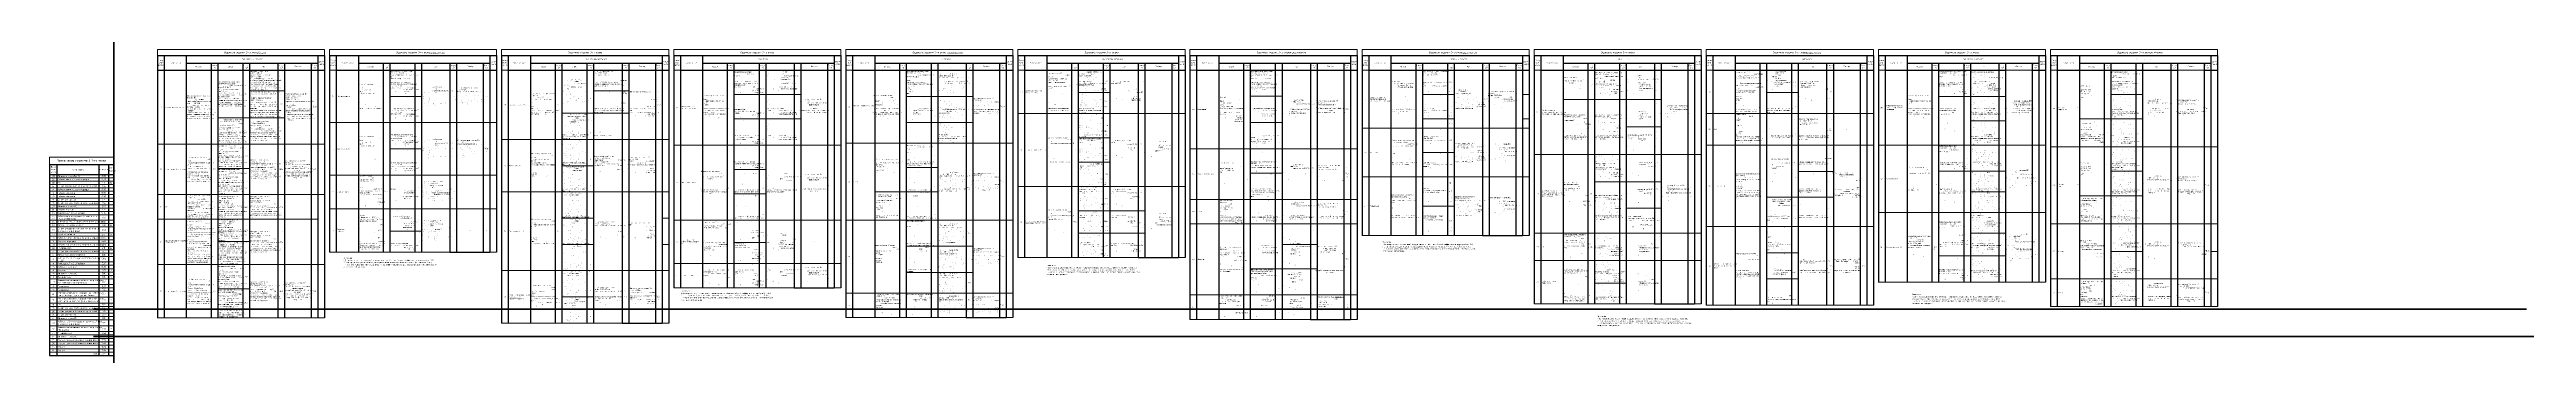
# Model space of a CAD drawing. Header units: millimetres. Extents: x 6718 to 843816, y -257370 to -37438.
# Drawn here: x 151882 to 652711, y -241242 to -179373 of the extents above; entities that cross this region are included whole.
import ezdxf

# ---------------------------------------------------------------- set-up
doc = ezdxf.new("R2010")
doc.units = ezdxf.units.MM
doc.layers.get('0').update_dxf_attribs({"color": 250, "lineweight": 0})
doc.layers.get('Defpoints').update_dxf_attribs({"true_color": 0xe5410b})
doc.layers.add('АР_Кровля', color=186, linetype='Continuous', lineweight=18)
doc.layers.add('АР_Таблица отделки подвал', color=250, linetype='Continuous', lineweight=15)
doc.layers.add('АР_Таблицы', color=164, linetype='Continuous')
doc.styles.add('ISOCPEUR', font='isocpeur.ttf', dxfattribs={"width": 0.7})
doc.styles.add('ISOCPEUR_2', font='isocpeur.ttf', dxfattribs={"width": 0.9, "height": 300})
doc.styles.add('Архитект', font='isocpeur.ttf', dxfattribs={"width": 0.8, "oblique": 8})

# ---------------------------------------------------------------- blocks, each defined once
blk = doc.blocks.new('*T789')
at = {"layer": 'Defpoints', "color": 8, "linetype": 'ByBlock', "lineweight": 0, "ltscale": 20, "transparency": 16777216}
for p, q in [((0, 0), (33797, 0)), ((0, 0), (0, -1200)), ((33797, 0), (33797, -1200)), ((34797, 0), (68595, 0)), ((34797, 0), (34797, -1200)), ((68595, 0), (68595, -1200)), ((69595, 0), (103392, 0)), ((69595, 0), (69595, -1200)), ((103392, 0), (103392, -1200)), ((104392, 0), (138189, 0)), ((104392, 0), (104392, -1200)), ((138189, 0), (138189, -1200)), ((139189, 0), (172987, 0)), ((139189, 0), (139189, -1200)), ((172987, 0), (172987, -1200)), ((173987, 0), (207784, 0)), ((173987, 0), (173987, -1200)), ((207784, 0), (207784, -1200)), ((208784, 0), (242581, 0)), ((208784, 0), (208784, -1200)), ((242581, 0), (242581, -1200)), ((243581, 0), (277379, 0)), ((243581, 0), (243581, -1200)), ((277379, 0), (277379, -1200)), ((278379, 0), (312176, 0)), ((278379, 0), (278379, -1200)), ((312176, 0), (312176, -1200)), ((313176, 0), (346973, 0)), ((313176, 0), (313176, -1200)), ((346973, 0), (346973, -1200)), ((347973, 0), (381771, 0)), ((347973, 0), (347973, -1200)), ((381771, 0), (381771, -1200)), ((382771, 0), (416568, 0)), ((382771, 0), (382771, -1200)), ((416568, 0), (416568, -1200))]:
    blk.add_line(p, q, dxfattribs=at)
at = {"layer": 'АР_Таблица отделки подвал', "color": 0, "lineweight": 30, "ltscale": 20, "transparency": 16777216}
for p, q in [((0, -1200), (1350, -1200)), ((34797, -1200), (36147, -1200)), ((69595, -1200), (70945, -1200)), ((104392, -1200), (105742, -1200)), ((139189, -1200), (140539, -1200)), ((173987, -1200), (175337, -1200)), ((208784, -1200), (210134, -1200)), ((243581, -1200), (244931, -1200)), ((278379, -1200), (279729, -1200)), ((313176, -1200), (314526, -1200)), ((347973, -1200), (349323, -1200)), ((382771, -1200), (384121, -1200))]:
    blk.add_line(p, q, dxfattribs=at)
at = {"layer": 'АР_Таблица отделки подвал', "lineweight": 30, "ltscale": 20, "transparency": 16777216}
for p, q in [((0, -1200), (0, -54291)), ((0, -4170), (33797, -4170)), ((1350, -1200), (1350, -54291)), ((5850, -1200), (5850, -54291)), ((10841, -2730), (10841, -54291)), ((12191, -2730), (12191, -54291)), ((17259, -2730), (17259, -54291)), ((18609, -2730), (18609, -54291)), ((24347, -2730), (24347, -54291)), ((25697, -4170), (25697, -54291)), ((31097, -4170), (31097, -54291)), ((32447, -1200), (32447, -54291)), ((33797, -1200), (33797, -54291)), ((34797, -1200), (34797, -40957)), ((36147, -1200), (36147, -40957)), ((40647, -1200), (40647, -40957)), ((45638, -2730), (45638, -40957)), ((46988, -2730), (46988, -40957)), ((52057, -2730), (52057, -40957)), ((53407, -2730), (53407, -40957)), ((59145, -2730), (59145, -40957)), ((60495, -4170), (60495, -40957)), ((65895, -4170), (65895, -40957)), ((67245, -1200), (67245, -40957)), ((68595, -1200), (68595, -40957)), ((69595, -1200), (69595, -55320)), ((70945, -1200), (70945, -55320)), ((75445, -1200), (75445, -55320)), ((80435, -2730), (80435, -55320)), ((81785, -2730), (81785, -55320)), ((86854, -2730), (86854, -55320)), ((88204, -2730), (88204, -55320)), ((93942, -2730), (93942, -55320)), ((95292, -4170), (95292, -55320)), ((100692, -4170), (100692, -55320)), ((102042, -1200), (102042, -55320)), ((103392, -1200), (103392, -55320)), ((104392, -1200), (104392, -48187)), ((105742, -1200), (105742, -48187)), ((110242, -1200), (110242, -48187)), ((115233, -2730), (115233, -48187)), ((116583, -2730), (116583, -48187)), ((121651, -2730), (121651, -48187)), ((123001, -2730), (123001, -48187)), ((128739, -2730), (128739, -48187)), ((130089, -4170), (130089, -48187)), ((135489, -4170), (135489, -48187)), ((136839, -1200), (136839, -48187)), ((138189, -1200), (138189, -48187)), ((139189, -1200), (139189, -54217)), ((140539, -1200), (140539, -54217)), ((145039, -1200), (145039, -54217)), ((150030, -2730), (150030, -54217)), ((151380, -2730), (151380, -54217)), ((156449, -2730), (156449, -54217)), ((157799, -2730), (157799, -54217)), ((163537, -2730), (163537, -54217)), ((164887, -4170), (164887, -54217)), ((170287, -4170), (170287, -54217)), ((171637, -1200), (171637, -54217)), ((172987, -1200), (172987, -54217)), ((173987, -1200), (173987, -42082)), ((175337, -1200), (175337, -42082)), ((179837, -1200), (179837, -42082)), ((184827, -2730), (184827, -42082)), ((186177, -2730), (186177, -42082)), ((191246, -2730), (191246, -42082)), ((192596, -2730), (192596, -42082)), ((198334, -2730), (198334, -42082)), ((199684, -4170), (199684, -42082)), ((205084, -4170), (205084, -42082)), ((206434, -1200), (206434, -42082)), ((207784, -1200), (207784, -42082)), ((208784, -1200), (208784, -54587)), ((210134, -1200), (210134, -54587)), ((214634, -1200), (214634, -54587)), ((219625, -2730), (219625, -54587)), ((220975, -2730), (220975, -54587)), ((226043, -2730), (226043, -54587)), ((227393, -2730), (227393, -54587)), ((233131, -2730), (233131, -54587)), ((234481, -4170), (234481, -54587)), ((239881, -4170), (239881, -54587)), ((241231, -1200), (241231, -54587)), ((242581, -1200), (242581, -54587)), ((243581, -1200), (243581, -37600)), ((244931, -1200), (244931, -37600)), ((249431, -1200), (249431, -37600)), ((254422, -2730), (254422, -37600)), ((255772, -2730), (255772, -37600)), ((260841, -2730), (260841, -37600)), ((262191, -2730), (262191, -37600)), ((267929, -2730), (267929, -37600)), ((269279, -4170), (269279, -37600)), ((274679, -4170), (274679, -37600)), ((276029, -1200), (276029, -37600)), ((277379, -1200), (277379, -37600)), ((278379, -1200), (278379, -51435)), ((279729, -1200), (279729, -51435)), ((284229, -1200), (284229, -51435)), ((289219, -2730), (289219, -51435)), ((290569, -2730), (290569, -51435)), ((295638, -2730), (295638, -51435)), ((296988, -2730), (296988, -51435)), ((302726, -2730), (302726, -51435)), ((304076, -4170), (304076, -51435)), ((309476, -4170), (309476, -51435)), ((310826, -1200), (310826, -51435)), ((312176, -1200), (312176, -51435)), ((313176, -1200), (313176, -51697)), ((314526, -1200), (314526, -51697)), ((319026, -1200), (319026, -51697)), ((324017, -2730), (324017, -51697)), ((325367, -2730), (325367, -51697)), ((330435, -2730), (330435, -51697)), ((331785, -2730), (331785, -51697)), ((337523, -2730), (337523, -51697)), ((338873, -4170), (338873, -51697)), ((344273, -4170), (344273, -51697)), ((345623, -1200), (345623, -51697)), ((346973, -1200), (346973, -51697)), ((347973, -1200), (347973, -47017)), ((349323, -1200), (349323, -47017)), ((353823, -1200), (353823, -47017)), ((358814, -2730), (358814, -47017)), ((360164, -2730), (360164, -47017)), ((365233, -2730), (365233, -47017)), ((366583, -2730), (366583, -47017)), ((372321, -2730), (372321, -47017)), ((373671, -4170), (373671, -47017)), ((379071, -4170), (379071, -47017)), ((380421, -1200), (380421, -47017)), ((381771, -1200), (381771, -47017)), ((382771, -1200), (382771, -51975)), ((384121, -1200), (384121, -51975)), ((388621, -1200), (388621, -51975)), ((393611, -2730), (393611, -51975)), ((394961, -2730), (394961, -51975)), ((400030, -2730), (400030, -51975)), ((401380, -2730), (401380, -51975)), ((407118, -2730), (407118, -51975)), ((408468, -4170), (408468, -51975)), ((413868, -4170), (413868, -51975)), ((415218, -1200), (415218, -51975)), ((416568, -1200), (416568, -51975))]:
    blk.add_line(p, q, dxfattribs=at)
at = {"layer": 'АР_Таблица отделки подвал', "color": 0, "linetype": 'ByBlock', "lineweight": 30, "ltscale": 20, "transparency": 16777216}
for p, q in [((1350, -1200), (33797, -1200)), ((5850, -2730), (32447, -2730)), ((25697, -2730), (25697, -4170)), ((31097, -2730), (31097, -4170)), ((36147, -1200), (68595, -1200)), ((40647, -2730), (67245, -2730)), ((60495, -2730), (60495, -4170)), ((65895, -2730), (65895, -4170)), ((70945, -1200), (103392, -1200)), ((75445, -2730), (102042, -2730)), ((95292, -2730), (95292, -4170)), ((100692, -2730), (100692, -4170)), ((105742, -1200), (138189, -1200)), ((110242, -2730), (136839, -2730)), ((130089, -2730), (130089, -4170)), ((135489, -2730), (135489, -4170)), ((140539, -1200), (172987, -1200)), ((145039, -2730), (171637, -2730)), ((164887, -2730), (164887, -4170)), ((170287, -2730), (170287, -4170)), ((175337, -1200), (207784, -1200)), ((179837, -2730), (206434, -2730)), ((199684, -2730), (199684, -4170)), ((205084, -2730), (205084, -4170)), ((210134, -1200), (242581, -1200)), ((214634, -2730), (241231, -2730)), ((234481, -2730), (234481, -4170)), ((239881, -2730), (239881, -4170)), ((244931, -1200), (277379, -1200)), ((249431, -2730), (276029, -2730)), ((269279, -2730), (269279, -4170)), ((274679, -2730), (274679, -4170)), ((279729, -1200), (312176, -1200)), ((284229, -2730), (310826, -2730)), ((304076, -2730), (304076, -4170)), ((309476, -2730), (309476, -4170)), ((314526, -1200), (346973, -1200)), ((319026, -2730), (345623, -2730)), ((338873, -2730), (338873, -4170)), ((344273, -2730), (344273, -4170)), ((349323, -1200), (381771, -1200)), ((353823, -2730), (380421, -2730)), ((373671, -2730), (373671, -4170)), ((379071, -2730), (379071, -4170)), ((384121, -1200), (416568, -1200)), ((388621, -2730), (415218, -2730)), ((408468, -2730), (408468, -4170)), ((413868, -2730), (413868, -4170))]:
    blk.add_line(p, q, dxfattribs=at)
at = {"layer": 'АР_Таблица отделки подвал', "lineweight": -2, "ltscale": 20, "transparency": 16777216}
for p, q in [((34797, -4170), (59145, -4170)), ((67245, -4170), (68595, -4170)), ((69595, -4170), (93942, -4170)), ((102042, -4170), (103392, -4170)), ((104392, -4170), (128739, -4170)), ((136839, -4170), (138189, -4170)), ((139189, -4170), (163537, -4170)), ((171637, -4170), (172987, -4170)), ((173987, -4170), (198334, -4170)), ((206434, -4170), (207784, -4170)), ((208784, -4170), (233131, -4170)), ((241231, -4170), (242581, -4170)), ((243581, -4170), (267929, -4170)), ((276029, -4170), (277379, -4170)), ((278379, -4170), (302726, -4170)), ((310826, -4170), (312176, -4170)), ((313176, -4170), (337523, -4170)), ((345623, -4170), (346973, -4170)), ((347973, -4170), (381771, -4170)), ((382771, -4170), (416568, -4170)), ((18609, -8347), (24347, -8347)), ((46988, -9472), (53407, -9472)), ((88204, -8347), (93942, -8347)), ((116583, -9097), (128739, -9097)), ((151380, -9472), (163537, -9472)), ((186177, -8722), (192596, -8722)), ((220975, -9463), (227393, -9463)), ((255772, -9097), (262191, -9097)), ((276029, -9097), (277379, -9097)), ((325367, -8722), (331785, -8722)), ((360164, -9472), (373671, -9472)), ((394961, -9097), (401380, -9097)), ((12191, -13812), (24347, -13812)), ((34797, -14775), (59145, -14775)), ((67245, -14775), (68595, -14775)), ((81785, -12900), (93942, -12900)), ((116583, -14025), (128739, -14025)), ((151380, -14775), (163537, -14775)), ((173987, -12922), (198334, -12922)), ((206434, -12922), (207784, -12922)), ((220975, -14765), (227393, -14765)), ((255772, -14025), (262191, -14025)), ((276029, -14025), (277379, -14025)), ((284229, -10102), (302726, -10102)), ((313176, -12922), (346973, -12922)), ((366583, -14400), (373671, -14400)), ((388621, -14025), (401380, -14025)), ((0, -19115), (24347, -19115)), ((32447, -19115), (33797, -19115)), ((69595, -18202), (93942, -18202)), ((102042, -18202), (103392, -18202)), ((104392, -19327), (128739, -19327)), ((136839, -19327), (138189, -19327)), ((139189, -18952), (163537, -18952)), ((171637, -18952), (172987, -18952)), ((186177, -17850), (192596, -17850)), ((243581, -15907), (267929, -15907)), ((276029, -15907), (277379, -15907)), ((296988, -15660), (302726, -15660)), ((313176, -19372), (346973, -19372)), ((347973, -19327), (381771, -19327)), ((382771, -19702), (416568, -19702)), ((12191, -24042), (18609, -24042)), ((46988, -20077), (53407, -20077)), ((81785, -23505), (88204, -23505)), ((116583, -24255), (121651, -24255)), ((151380, -23880), (157799, -23880)), ((186177, -22777), (192596, -22777)), ((208784, -20068), (233131, -20068)), ((220975, -24995), (227393, -24995)), ((241231, -20068), (242581, -20068)), ((255772, -20821), (262191, -20821)), ((278379, -21217), (302726, -21217)), ((310826, -21217), (312176, -21217)), ((331785, -24675), (338873, -24675)), ((360164, -24630), (373671, -24630)), ((394961, -24630), (401380, -24630)), ((0, -29345), (24347, -29345)), ((32447, -29345), (33797, -29345)), ((34797, -25380), (59145, -25380)), ((67245, -25380), (68595, -25380)), ((69595, -28807), (93942, -28807)), ((102042, -28807), (103392, -28807)), ((116583, -29182), (121651, -29182)), ((145039, -28807), (157799, -28807)), ((173987, -27689), (198334, -27689)), ((206434, -27689), (207784, -27689)), ((243581, -25735), (267929, -25735)), ((276029, -25735), (277379, -25735)), ((290569, -26774), (302726, -26774)), ((325367, -29857), (338873, -29857)), ((366583, -28807), (373671, -28807)), ((388621, -29557), (401380, -29557)), ((0, -34272), (24347, -34272)), ((34797, -32205), (59145, -32205)), ((67245, -32205), (68595, -32205)), ((81785, -34110), (88204, -34110)), ((102042, -34110), (103392, -34110)), ((104392, -34485), (128739, -34485)), ((136839, -34485), (138189, -34485)), ((139189, -34485), (163537, -34485)), ((171637, -34485), (172987, -34485)), ((186177, -32617), (198334, -32617)), ((208784, -30298), (233131, -30298)), ((241231, -30298), (242581, -30298)), ((255772, -31668), (262191, -31668)), ((296988, -32077), (302726, -32077)), ((347973, -32985), (381771, -32985)), ((12191, -38825), (18609, -38825)), ((46988, -36757), (53407, -36757)), ((81785, -39412), (88204, -39412)), ((102042, -39412), (103392, -39412)), ((116583, -39037), (123001, -39037)), ((151380, -39787), (163537, -39787)), ((186177, -37169), (198334, -37169)), ((208784, -35248), (233131, -35248)), ((227393, -39425), (233131, -39425)), ((241231, -35248), (242581, -35248)), ((243581, -37600), (267929, -37600)), ((276029, -37600), (277379, -37600)), ((278379, -37125), (302726, -37125)), ((310826, -37125), (312176, -37125)), ((313176, -35790), (346973, -35790)), ((366583, -37162), (373671, -37162)), ((382771, -35235), (416568, -35235)), ((0, -43482), (24347, -43482)), ((32447, -43482), (33797, -43482)), ((34797, -40957), (59145, -40957)), ((67245, -40957), (68595, -40957)), ((69595, -44715), (93942, -44715)), ((102042, -44715), (103392, -44715)), ((104392, -43237), (128739, -43237)), ((136839, -43237), (138189, -43237)), ((173987, -42082), (198334, -42082)), ((206434, -42082), (207784, -42082)), ((220975, -44334), (233131, -44334)), ((278379, -42683), (302726, -42683)), ((310826, -42683), (312176, -42683)), ((325367, -41092), (331785, -41092)), ((360164, -41715), (373671, -41715)), ((394961, -40815), (401380, -40815)), ((415218, -40815), (416568, -40815)), ((12191, -48409), (18609, -48409)), ((81785, -50017), (88204, -50017)), ((104392, -48187), (128739, -48187)), ((136839, -48187), (138189, -48187)), ((139189, -49267), (163537, -49267)), ((151380, -45090), (163537, -45090)), ((171637, -49267), (172987, -49267)), ((208784, -49637), (233131, -49637)), ((241231, -49637), (242581, -49637)), ((290569, -47235), (296988, -47235)), ((325367, -46395), (331785, -46395)), ((347973, -47017), (381771, -47017)), ((382771, -46395), (416568, -46395)), ((0, -54291), (24347, -54291)), ((32447, -54291), (33797, -54291)), ((139189, -54217), (163537, -54217)), ((171637, -54217), (172987, -54217)), ((208784, -54587), (233131, -54587)), ((241231, -54587), (242581, -54587)), ((278379, -51435), (302726, -51435)), ((310826, -51435), (312176, -51435)), ((313176, -51697), (346973, -51697)), ((382771, -51975), (416568, -51975)), ((69595, -55320), (93942, -55320)), ((102042, -55320), (103392, -55320))]:
    blk.add_line(p, q, dxfattribs=at)
at = {"layer": 'АР_Таблица отделки подвал', "ltscale": 20, "transparency": 16777216}
for p, q in [((59145, -4170), (67245, -4170)), ((93942, -4170), (102042, -4170)), ((128739, -4170), (136839, -4170)), ((163537, -4170), (171637, -4170)), ((198334, -4170), (206434, -4170)), ((233131, -4170), (241231, -4170)), ((267929, -4170), (276029, -4170)), ((302726, -4170), (310826, -4170)), ((337523, -4170), (345623, -4170)), ((24347, -8347), (25697, -8347)), ((93942, -8347), (95292, -8347)), ((128739, -9097), (130089, -9097)), ((163537, -9472), (164887, -9472)), ((24347, -13812), (25697, -13812)), ((59145, -14775), (67245, -14775)), ((93942, -12900), (95292, -12900)), ((128739, -14025), (130089, -14025)), ((163537, -14775), (164887, -14775)), ((198334, -12922), (206434, -12922)), ((302726, -10102), (304076, -10102)), ((24347, -19115), (32447, -19115)), ((93942, -18202), (102042, -18202)), ((128739, -19327), (136839, -19327)), ((163537, -18952), (171637, -18952)), ((267929, -15907), (276029, -15907)), ((302726, -15660), (304076, -15660)), ((121651, -24255), (123001, -24255)), ((233131, -20068), (241231, -20068)), ((302726, -21217), (310826, -21217)), ((24347, -29345), (32447, -29345)), ((59145, -25380), (67245, -25380)), ((93942, -28807), (102042, -28807)), ((121651, -29182), (123001, -29182)), ((198334, -27689), (206434, -27689)), ((267929, -25735), (276029, -25735)), ((302726, -26774), (304076, -26774)), ((24347, -34272), (32447, -34272)), ((59145, -32205), (67245, -32205)), ((128739, -34485), (136839, -34485)), ((163537, -34485), (171637, -34485)), ((198334, -32617), (199684, -32617)), ((233131, -30298), (241231, -30298)), ((302726, -32077), (304076, -32077)), ((163537, -39787), (164887, -39787)), ((198334, -37169), (199684, -37169)), ((233131, -35248), (241231, -35248)), ((233131, -39425), (234481, -39425)), ((267929, -37600), (276029, -37600)), ((302726, -37125), (310826, -37125)), ((24347, -43482), (32447, -43482)), ((59145, -40957), (67245, -40957)), ((93942, -44715), (102042, -44715)), ((128739, -43237), (136839, -43237)), ((198334, -42082), (206434, -42082)), ((233131, -44334), (234481, -44334)), ((302726, -42683), (310826, -42683)), ((128739, -48187), (136839, -48187)), ((163537, -45090), (164887, -45090)), ((163537, -49267), (171637, -49267)), ((233131, -49637), (241231, -49637)), ((24347, -54291), (32447, -54291)), ((163537, -54217), (171637, -54217)), ((233131, -54587), (241231, -54587)), ((302726, -51435), (310826, -51435)), ((93942, -55320), (102042, -55320))]:
    blk.add_line(p, q, dxfattribs=at)
for s, insert, char_height, width, attachment_point, style in [('Номер поме- щения', (675, -2685), 270, 1260, 5, 'Архитект'), ('Наименование', (3600, -2685), 270, 4410, 5, 'Архитект'), ('Потолок', (8345, -3450), 270, 4900.69, 5, 'Архитект'), ('Площадь,  м2', (11516, -3450), 270, 1260, 5, 'Архитект'), ('Ведомость отделки 3-го этажа', (16899, -600), 360, 33707.33, 5, 'Архитект'), ('Стены', (14725, -3450), 270, 4978.69, 5, 'Архитект'), ('Площадь,  м2', (17934, -3450), 270, 1260, 5, 'Архитект'), ('Вид отделки интерьеров', (19149, -1965), 270, 26507.33, 5, 'Архитект'), ('{\\C64;Керамогранит крупноформатный:                      • размер: 600х600х9 мм;\\P• обработка поверхности: матовая;\\P• цвет "под камень";                             • коэф. противоскольжения: не ниже R9.\\PТипа Kerama Marazzi Про лаймстоун серый светлый натуральный DD641020R или эквивалент.\\P* ссылка на модель носит рекоменда- тельный характер и определяет внешний вид (форма, цвет, текстура, фактура) и качественные характеристики материала или оборудования.}', (18654, -6259), 225, 5647.96, 4, 'ISOCPEUR'), ('Пол', (21478, -3450), 270, 5647.96, 5, 'Архитект'), ('Площадь,  м2', (25022, -3450), 270, 1260, 5, 'Архитект'), ('Плинтус', (28397, -3450), 270, 5310, 5, 'Архитект'), ('Длина, м.п.', (31772, -3450), 270, 1260, 5, 'Архитект'), ('Приме- чание', (33122, -2685), 270, 1260, 5, 'Архитект'), ('Номер поме- щения', (35472, -2685), 270, 1260, 5, 'Архитект'), ('Наименование', (38397, -2685), 270, 4410, 5, 'Архитект'), ('Потолок', (43143, -3450), 270, 4900.69, 5, 'Архитект'), ('Площадь,  м2', (46313, -3450), 270, 1260, 5, 'Архитект'), ('{\\C3;Краска водно-дисперсионная с добав. противопоплесневых добавок:                      • класс пожарной опасности не хуже Г1, В1, Д2, Т2;\\P• обработка поверхности: матовая;\\P• цвет: RAL 9010;                                 • улучшенная ц.п. штукатурка по сетке, шпаклевка, гладкий стеклохолст, финишная шпаклевка в 2 слоя.\\PBravo class Profi FW-55 или эквивалент.\\P* ссылка на модель носит рекоменда- тельный характер и определяет внешний вид (форма, цвет, текстура, фактура) и качественные характеристики материала или оборудования.}', (47033, -6821), 225, 4978.69, 4, 'ISOCPEUR'), ('Ведомость отделки 3-го этажа', (51696, -600), 360, 33707.33, 5, 'Архитект'), ('Стены', (49522, -3450), 270, 4978.69, 5, 'Архитект'), ('Площадь,  м2', (52732, -3450), 270, 1260, 5, 'Архитект'), ('Вид отделки интерьеров', (53946, -1965), 270, 26507.33, 5, 'Архитект'), ('Пол', (56276, -3450), 270, 5647.96, 5, 'Архитект'), ('Площадь,  м2', (59820, -3450), 270, 1260, 5, 'Архитект'), ('Плинтус', (63195, -3450), 270, 5310, 5, 'Архитект'), ('Длина, м.п.', (66570, -3450), 270, 1260, 5, 'Архитект'), ('Приме- чание', (67920, -2685), 270, 1260, 5, 'Архитект'), ('Номер поме- щения', (70270, -2685), 270, 1260, 5, 'Архитект'), ('Наименование', (73195, -2685), 270, 4410, 5, 'Архитект'), ('Потолок', (77940, -3450), 270, 4900.69, 5, 'Архитект'), ('Площадь,  м2', (81110, -3450), 270, 1260, 5, 'Архитект'), ('Ведомость отделки 3-го этажа', (86493, -600), 360, 33707.33, 5, 'Архитект'), ('Стены', (84320, -3450), 270, 4978.69, 5, 'Архитект'), ('Площадь,  м2', (87529, -3450), 270, 1260, 5, 'Архитект'), ('Вид отделки интерьеров', (88743, -1965), 270, 26507.33, 5, 'Архитект'), ('{\\C64;Керамогранит крупноформатный:                      • размер: 600х600х9 мм;\\P• обработка поверхности: матовая;\\P• цвет "под камень";                             • коэф. противоскольжения: не ниже R9.\\PТипа Kerama Marazzi Про лаймстоун серый светлый натуральный DD641020R или эквивалент.\\P* ссылка на модель носит рекоменда- тельный характер и определяет внешний вид (форма, цвет, текстура, фактура) и качественные характеристики материала или оборудования.}', (88249, -6259), 225, 5647.96, 4, 'ISOCPEUR'), ('Пол', (91073, -3450), 270, 5647.96, 5, 'Архитект'), ('Площадь,  м2', (94617, -3450), 270, 1260, 5, 'Архитект'), ('Плинтус', (97992, -3450), 270, 5310, 5, 'Архитект'), ('Длина, м.п.', (101367, -3450), 270, 1260, 5, 'Архитект'), ('Приме- чание', (102717, -2685), 270, 1260, 5, 'Архитект'), ('Номер поме- щения', (105067, -2685), 270, 1260, 5, 'Архитект'), ('Наименование', (107992, -2685), 270, 4410, 5, 'Архитект'), ('Потолок', (112737, -3450), 270, 4900.69, 5, 'Архитект'), ('Площадь,  м2', (115908, -3450), 270, 1260, 5, 'Архитект'), ('{\\C3;Краска водно-дисперсионная с добав. противопоплесневых добавок:                                        • класс пож. опас. не хуже Г1, В1, Д2, Т2;\\P• обработка поверхности: матовая;\\P• цвет: RAL 9010;                                 • улучшенная ц.п. штукатурка по сетке, шпаклевка, гладкий стеклохолст, финишная шпаклевка в 2 слоя.\\PBravo class Profi FW-55 или эквивалент.\\P* ссылка на модель носит рекоменд. характер и опред. внешний вид (форма, цвет, текстура, фактура) и качественные хар-ки материала или оборудования.}', (116628, -6634), 225, 4978.69, 4, 'ISOCPEUR'), ('Ведомость отделки 3-го этажа', (121291, -600), 360, 33707.33, 5, 'Архитект'), ('Стены', (119117, -3450), 270, 4978.69, 5, 'Архитект'), ('Площадь,  м2', (122326, -3450), 270, 1260, 5, 'Архитект'), ('Вид отделки интерьеров', (123541, -1965), 270, 26507.33, 5, 'Архитект'), ('{\\C41;Кварц-виниловая дизайн плитка:                      • размер: 500х500х2.55 мм;\\P• класс пожарной опасности не хуже В2, РП1, Д2, Т2;\\P• цвет "серый бетон с отпечатками";                             • коэф. противоскольжения: не ниже R10.\\PТипа Forbo Effekta professional 8121 Slit imprint concrete Pro или эквивалент.\\P* ссылка на модель носит рекоменда- тельный характер и определяет внешний вид (форма, цвет, текстура, фактура) и качественные характеристики материала или оборудования.}', (123226, -6634), 225, 5287.96, 4, 'ISOCPEUR'), ('Пол', (125870, -3450), 270, 5647.96, 5, 'Архитект'), ('Площадь,  м2', (129414, -3450), 270, 1260, 5, 'Архитект'), ('Плинтус', (132789, -3450), 270, 5310, 5, 'Архитект'), ('Длина, м.п.', (136164, -3450), 270, 1260, 5, 'Архитект'), ('Приме- чание', (137514, -2685), 270, 1260, 5, 'Архитект'), ('Номер поме- щения', (139864, -2685), 270, 1260, 5, 'Архитект'), ('Наименование', (142789, -2685), 270, 4410, 5, 'Архитект'), ('Потолок', (147535, -3450), 270, 4900.69, 5, 'Архитект'), ('Площадь,  м2', (150705, -3450), 270, 1260, 5, 'Архитект'), ('{\\C3;Краска водно-дисперсионная с добав. противопоплесневых добавок:                                        • класс пожарной опасности не хуже Г1, В1, Д2, Т2;\\P• обработка поверхности: матовая;\\P• цвет: RAL 9010;                                 • улучшенная ц.п. штукатурка по сетке, шпаклевка, гладкий стеклохолст, финишная шпаклевка в 2 слоя.\\PBravo class Profi FW-55 или эквивалент.\\P* ссылка на модель носит рекоменда- тельный характер и определяет внешний вид (форма, цвет, текстура, фактура) и качественные характеристики материала или оборудования.}', (151425, -6821), 225, 4978.69, 4, 'ISOCPEUR'), ('Ведомость отделки 3-го этажа', (156088, -600), 360, 33707.33, 5, 'Архитект'), ('Стены', (153914, -3450), 270, 4978.69, 5, 'Архитект'), ('Площадь,  м2', (157124, -3450), 270, 1260, 5, 'Архитект'), ('Вид отделки интерьеров', (158338, -1965), 270, 26507.33, 5, 'Архитект'), ('{\\C41;Кварц-виниловая дизайн плитка:                      • размер: 500х500х2.55 мм;\\P• класс пожарной опасности не хуже В2, РП1, Д2, Т2;\\P• цвет "серый бетон с отпечатками";                             • коэф. противоскольжения: не ниже R10.\\PТипа Forbo Effekta professional 8121 Slit imprint concrete Pro или эквивалент.\\P* ссылка на модель носит рекоменда- тельный характер и определяет внешний вид (форма, цвет, текстура, фактура) и качественные характеристики материала или оборудования.}', (157844, -6821), 225, 5647.96, 4, 'ISOCPEUR'), ('Пол', (160668, -3450), 270, 5647.96, 5, 'Архитект'), ('Площадь,  м2', (164212, -3450), 270, 1260, 5, 'Архитект'), ('Плинтус', (167587, -3450), 270, 5310, 5, 'Архитект'), ('Длина, м.п.', (170962, -3450), 270, 1260, 5, 'Архитект'), ('Приме- чание', (172312, -2685), 270, 1260, 5, 'Архитект'), ('Номер поме- щения', (174662, -2685), 270, 1260, 5, 'Архитект'), ('Наименование', (177587, -2685), 270, 4410, 5, 'Архитект'), ('{\\Q8;\\W0.8;\\C30;Грильято типа GL15:                                            • цвет: черный;\\P• размер ячейки: 50х50 мм.\\PТипа Грильято Албес GL50-75 Sh черный или эквивалент.    ---------------------------------------Водно-дисперсионная негорючая окраска (негорючая НГ):                                             • цвет: RAL 9011;\\P• класс пожарной опасности строительных материалов: КМ0;                             • подготовка бетонной поверхности, шпаклевка, грунтовка.\\PBravo class profi FW-55 или эквивалент.\\P* ссылка на модель носит рекоменд. характер и определяет внешний вид (форма, цвет, текстура, фактура) и качественные характеристики материала или оборудования.}', (180107, -8546), 225, 4450.69, 4, 'ISOCPEUR'), ('Потолок', (182332, -3450), 270, 4900.69, 5, 'Архитект'), ('Площадь,  м2', (185502, -3450), 270, 1260, 5, 'Архитект'), ('{\\Q8;\\W0.8;\\C155;Керамогранит крупноформатный:                      • размер: 600х600х9 мм;\\P• поверхность: матовая;\\P• цвет: "под бетон";                           • раскладка: без смещения;                             • улучшенная ц.п. штукатурка по сетке.\\PKerama Marazzi Фондамента пепельный светлый DL600720R или эквивалент.\\P* ссылка на модель носит рекоменд. характер и опред. внешний вид (форма, цвет, текстура, фактура) и кач-ые хар-ки материала или оборудования.}', (186222, -6446), 225, 4978.69, 4, 'ISOCPEUR'), ('Ведомость отделки 3-го этажа', (190885, -600), 360, 33707.33, 5, 'Архитект'), ('Стены', (188712, -3450), 270, 4978.69, 5, 'Архитект'), ('Площадь,  м2', (191921, -3450), 270, 1260, 5, 'Архитект'), ('Вид отделки интерьеров', (193135, -1965), 270, 26507.33, 5, 'Архитект'), ('Пол', (195465, -3450), 270, 5647.96, 5, 'Архитект'), ('Площадь,  м2', (199009, -3450), 270, 1260, 5, 'Архитект'), ('Плинтус', (202384, -3450), 270, 5310, 5, 'Архитект'), ('Длина, м.п.', (205759, -3450), 270, 1260, 5, 'Архитект'), ('Приме- чание', (207109, -2685), 270, 1260, 5, 'Архитект'), ('Номер поме- щения', (209459, -2685), 270, 1260, 5, 'Архитект'), ('Наименование', (212384, -2685), 270, 4410, 5, 'Архитект'), ('Потолок', (217129, -3450), 270, 4900.69, 5, 'Архитект'), ('Площадь,  м2', (220300, -3450), 270, 1260, 5, 'Архитект'), ('{\\C3;Краска водно-дисперсионная с добав. противопоплесневых добавок:                      • класс пожарной опасности не хуже Г1, В1, Д2, Т2;\\P• обработка поверхности: матовая;\\P• цвет: RAL 9010;                                 • улучшенная ц.п. штукатурка по сетке, шпаклевка, гладкий стеклохолст, финишная шпаклевка в 2 слоя.\\PBravo class Profi FW-55 или эквивалент.\\P* ссылка на модель носит рекоменда- тельный характер и определяет внешний вид (форма, цвет, текстура, фактура) и качественные характеристики материала или оборудования.}', (220984, -6816), 225, 5050.69, 4, 'ISOCPEUR'), ('Ведомость отделки 3-го этажа', (225683, -600), 360, 33707.33, 5, 'Архитект'), ('Стены', (223509, -3450), 270, 4978.69, 5, 'Архитект'), ('Площадь,  м2', (226718, -3450), 270, 1260, 5, 'Архитект'), ('Вид отделки интерьеров', (227933, -1965), 270, 26507.33, 5, 'Архитект'), ('Пол', (230262, -3450), 270, 5647.96, 5, 'Архитект'), ('Площадь,  м2', (233806, -3450), 270, 1260, 5, 'Архитект'), ('Плинтус', (237181, -3450), 270, 5310, 5, 'Архитект'), ('Длина, м.п.', (240556, -3450), 270, 1260, 5, 'Архитект'), ('Приме- чание', (241906, -2685), 270, 1260, 5, 'Архитект'), ('Номер поме- щения', (244256, -2685), 270, 1260, 5, 'Архитект'), ('Наименование', (247181, -2685), 270, 4410, 5, 'Архитект'), ('Потолок', (251927, -3450), 270, 4900.69, 5, 'Архитект'), ('Площадь,  м2', (255097, -3450), 270, 1260, 5, 'Архитект'), ('{\\C3;Краска водно-дисперсионная с добавлением противопоплесневых добавок:                      • класс пож. опас. не хуже Г1, В1, Д2, Т2;\\P• обработка поверхности: матовая;\\P• цвет: RAL 9010;                                 • улучшенная ц.п. штукатурка по сетке, шпаклевка, гладкий стеклохолст, финишная шпаклевка в 2 слоя.\\PBravo class Profi FW-55 или эквивалент.\\P* ссылка на модель носит рекоменд. характер и опред. внешний вид (форма, цвет, текстура, фактура) и качественные хар-ки материала или оборудования.}', (255772, -6634), 225, 5068.69, 4, 'ISOCPEUR'), ('Ведомость отделки 3-го этажа', (260480, -600), 360, 33707.33, 5, 'Архитект'), ('Стены', (258306, -3450), 270, 4978.69, 5, 'Архитект'), ('Площадь,  м2', (261516, -3450), 270, 1260, 5, 'Архитект'), ('Вид отделки интерьеров', (262730, -1965), 270, 26507.33, 5, 'Архитект'), ('Пол', (265060, -3450), 270, 5647.96, 5, 'Архитект'), ('Площадь,  м2', (268604, -3450), 270, 1260, 5, 'Архитект'), ('Плинтус', (271979, -3450), 270, 5310, 5, 'Архитект'), ('Длина, м.п.', (275354, -3450), 270, 1260, 5, 'Архитект'), ('Приме- чание', (276704, -2685), 270, 1260, 5, 'Архитект'), ('Номер поме- щения', (279054, -2685), 270, 1260, 5, 'Архитект'), ('Наименование', (281979, -2685), 270, 4410, 5, 'Архитект'), ('Потолок', (286724, -3450), 270, 4900.69, 5, 'Архитект'), ('Площадь,  м2', (289894, -3450), 270, 1260, 5, 'Архитект'), ('{\\C3;Краска водно-дисперсионная с добавле- нием противопоплесневых добавок:                                     • класс пожарной опасности не хуже Г1, В1, Д2, Т2;\\P• обработка поверхности: матовая;\\P• цвет: RAL 9010;                                 • улучшенная ц.п. штукатурка по сетке, шпаклевка, гладкий стеклохолст, финишная шпаклевка в 2 слоя.\\PТипа Bravo class Profi FW-55 или экв.\\P* ссылка на модель носит рекоменда- тельный характер и определяет внешний вид (форма, цвет, текстура, фактура) и качественные хар-ки мат-ла или оборуд.}', (290614, -7136), 225, 4978.69, 4, 'ISOCPEUR'), ('Ведомость отделки 3-го этажа', (295277, -600), 360, 33707.33, 5, 'Архитект'), ('Стены', (293104, -3450), 270, 4978.69, 5, 'Архитект'), ('Площадь,  м2', (296313, -3450), 270, 1260, 5, 'Архитект'), ('Вид отделки интерьеров', (297527, -1965), 270, 26507.33, 5, 'Архитект'), ('{\\C217;Текстильное коммерческое напольное флокированное покрытие:                      • размер: 1000х250х5 мм;\\P• класс пожарной опасности не хуже В2, РП1, Д2, Т2;\\P• цвет: black wood;                                    • тип укладки: смещение 1/3;                 • антибактериальное покрытие Sanitised;                                 • высота ворса: 2мм.\\PТипа Forbo Flotex 151001 или эквивалент.\\P* ссылка на модель носит рекоменд. характер и опред. внешний вид (форма, цвет, текстура, фактура) и качественные хар-ки материала или оборудования.}', (297213, -7136), 225, 5287.96, 4, 'ISOCPEUR'), ('Пол', (299857, -3450), 270, 5647.96, 5, 'Архитект'), ('Площадь,  м2', (303401, -3450), 270, 1260, 5, 'Архитект'), ('Плинтус', (306776, -3450), 270, 5310, 5, 'Архитект'), ('Длина, м.п.', (310151, -3450), 270, 1260, 5, 'Архитект'), ('Приме- чание', (311501, -2685), 270, 1260, 5, 'Архитект'), ('Номер поме- щения', (313851, -2685), 270, 1260, 5, 'Архитект'), ('Наименование', (316776, -2685), 270, 4410, 5, 'Архитект'), ('{\\Q8;\\W0.8;\\C240;Грильято типа GL15:                                            • цвет: белый;\\P• размер ячейки: 50х50 мм.\\PТипа Грильято Албес GL50-75 Sh или эквивалент.    ---------------------------------------      Водно-дисперсионная негорючая окраска (негорючая НГ):                                             • цвет: RAL 9011;\\P• класс пожарной опасности строительных материалов: КМ0;                             • подготовка бетонной поверхности, шпаклевка, грунтовка.\\PBravo class profi FW-55 или эквивалент.\\P* ссылка на модель носит рекоменд. характер и определяет внешний вид (форма, цвет, текстура, фактура) и качественные характеристики материала или оборудования.}', (319251, -8546), 225, 4540.69, 4, 'ISOCPEUR'), ('Потолок', (321521, -3450), 270, 4900.69, 5, 'Архитект'), ('Площадь,  м2', (324692, -3450), 270, 1260, 5, 'Архитект'), ('{\\C155;Керамогранит крупноформатный:                      • размер: 600х600х9 мм;\\P• поверхность: матовая;\\P• цвет: "под бетон";                            • раскладка: без смещения;                          • улучшенная ц.п. штукатурка по сетке.\\PKerama Marazzi Фондамента пепельный светлый DL600720R или эквивалент.\\P* ссылка на модель носит рекоменд. характер и опред. внешний вид (форма, цвет, текстура, фактура) и кач-ые хар-ки материала или оборудования.}', (325412, -6446), 225, 4978.69, 4, 'ISOCPEUR'), ('Ведомость отделки 3-го этажа', (330075, -600), 360, 33707.33, 5, 'Архитект'), ('Стены', (327901, -3450), 270, 4978.69, 5, 'Архитект'), ('Площадь,  м2', (331110, -3450), 270, 1260, 5, 'Архитект'), ('Вид отделки интерьеров', (332325, -1965), 270, 26507.33, 5, 'Архитект'), ('Пол', (334654, -3450), 270, 5647.96, 5, 'Архитект'), ('Площадь,  м2', (338198, -3450), 270, 1260, 5, 'Архитект'), ('Плинтус', (341573, -3450), 270, 5310, 5, 'Архитект'), ('Длина, м.п.', (344948, -3450), 270, 1260, 5, 'Архитект'), ('Приме- чание', (346298, -2685), 270, 1260, 5, 'Архитект'), ('Номер поме- щения', (348648, -2685), 270, 1260, 5, 'Архитект'), ('Наименование', (351573, -2685), 270, 4410, 5, 'Архитект'), ('Потолок', (356319, -3450), 270, 4900.69, 5, 'Архитект'), ('Площадь,  м2', (359489, -3450), 270, 1260, 5, 'Архитект'), ('{\\C3;Краска водно-дисперсионная с добавле- нием противопоплесневых добавок:                                     • класс пожарной опасности не хуже Г1, В1, Д2, Т2;\\P• обработка поверхности: матовая;\\P• цвет: RAL 9010;                                 • улучшенная ц.п. штукатурка по сетке, шпаклевка, гладкий стеклохолст, финишная шпаклевка в 2 слоя.\\PТипа Bravo class Profi FW-55 или экв.\\P* ссылка на модель носит рекоменда- тельный характер и определяет внешний вид (форма, цвет, текстура, фактура) и качественные хар-ки мат-ла или оборуд.}', (360209, -6821), 225, 4978.69, 4, 'ISOCPEUR'), ('Ведомость отделки 3-го этажа', (364872, -600), 360, 33707.33, 5, 'Архитект'), ('Стены', (362698, -3450), 270, 4978.69, 5, 'Архитект'), ('Площадь,  м2', (365908, -3450), 270, 1260, 5, 'Архитект'), ('Вид отделки интерьеров', (367122, -1965), 270, 26507.33, 5, 'Архитект'), ('{\\C217;Текстильное коммерческое напольное флокированное покрытие:                      • размер: 1000х250х5 мм;\\P• класс пожарной опасности не хуже В2, РП1, Д2, Т2;\\P• цвет: black wood;                                    • тип укладки: смещение 1/3;                 • антибактериальное покрытие Sanitised;                                 • высота ворса: 2мм.\\PТипа Forbo Flotex 151001 или эквивалент.\\P* ссылка на модель носит рекоменд. характер и опред. внешний вид (форма, цвет, текстура, фактура) и качественные хар-ки материала или оборудования.}', (366808, -6821), 225, 5287.96, 4, 'ISOCPEUR'), ('Пол', (369452, -3450), 270, 5647.96, 5, 'Архитект'), ('Площадь,  м2', (372996, -3450), 270, 1260, 5, 'Архитект'), ('Плинтус', (376371, -3450), 270, 5310, 5, 'Архитект'), ('Длина, м.п.', (379746, -3450), 270, 1260, 5, 'Архитект'), ('Приме- чание', (381096, -2685), 270, 1260, 5, 'Архитект'), ('Номер поме- щения', (383446, -2685), 270, 1260, 5, 'Архитект'), ('Наименование', (386371, -2685), 270, 4410, 5, 'Архитект'), ('Потолок', (391116, -3450), 270, 4900.69, 5, 'Архитект'), ('Площадь,  м2', (394286, -3450), 270, 1260, 5, 'Архитект'), ('{\\C3;Краска водно-дисперсионная с добав. противопоплесневых добавок:                                        • класс пож. опас. не хуже Г1, В1, Д2, Т2;\\P• обработка поверхности: матовая;\\P• цвет: RAL 9010;                                 • улучшенная ц.п. штукатурка по сетке, шпаклевка, гладкий стеклохолст, финишная шпаклевка в 2 слоя.\\PBravo class Profi FW-55 или эквивалент.\\P* ссылка на модель носит рекоменд. характер и опред. внешний вид (форма, цвет, текстура, фактура) и качественные хар-ки материала или оборудования.}', (395006, -6634), 225, 4978.69, 4, 'ISOCPEUR'), ('Ведомость отделки 3-го этажа', (399669, -600), 360, 33707.33, 5, 'Архитект'), ('Стены', (397496, -3450), 270, 4978.69, 5, 'Архитект'), ('Площадь,  м2', (400705, -3450), 270, 1260, 5, 'Архитект'), ('Вид отделки интерьеров', (401919, -1965), 270, 26507.33, 5, 'Архитект'), ('Пол', (404249, -3450), 270, 5647.96, 5, 'Архитект'), ('Площадь,  м2', (407793, -3450), 270, 1260, 5, 'Архитект'), ('Плинтус', (411168, -3450), 270, 5310, 5, 'Архитект'), ('Длина, м.п.', (414543, -3450), 270, 1260, 5, 'Архитект'), ('Приме- чание', (415893, -2685), 270, 1260, 5, 'Архитект'), ('{\\C212;Водно-дисперсионная негорючая окраска (негорючая НГ):                                             • цвет: RAL 9003;\\P• класс пожарной опасности строительных материалов: КМ1, КМ0;                             • подготовка бетонной поверхности, шпаклевка, грунтовка.\\PТипа Bravo decor class profi НГ W-200 или эквивалент.\\P* ссылка на модель носит рекоменда- тельный характер и определяет внешний вид (форма, цвет, текстура, фактура) и качественные характеристики материала или оборудования.}', (5895, -11642), 225, 4900.69, 4, 'ISOCPEUR'), ('{\\C3;Краска водно-дисперсионная с добав. противопоплесневых добавок:                                        • класс пожарной опасности не хуже Г1, В1, Д2, Т2;\\P• обработка поверхности: матовая;\\P• цвет: RAL 9010;                                 • улучшенная ц.п. штукатурка по сетке, шпаклевка, гладкий стеклохолст, финишная шпаклевка в 2 слоя.\\PBravo class Profi FW-55 или эквивалент.\\P* ссылка на модель носит рекоменда- тельный характер и определяет внешний вид (форма, цвет, текстура, фактура) и качественные характеристики материала или оборудования.}', (12236, -8991), 225, 4978.69, 4, 'ISOCPEUR'), ('83,77', (17934, -8991), 225, 1260, 5, 'ISOCPEUR'), ('{\\C60;Ступень завальцованная с противоскользящей насечкой керамогранитная: • размер: 600х300х9 мм;\\P• обработка поверхности: матовая;\\P• цвет "под камень";                             • коэф. противоскольжения: не ниже R9.\\PТипа Kerama Marazzi Про лаймстоун серый светлый натуральный DD205320R\\\\GR или эквивалент.\\P* ссылка на модель носит рекоменда- тельный характер и определяет внешний вид (форма, цвет, текстура, фактура) и качественные характеристики материала или оборудования.}', (18654, -11080), 250, 5647.96, 4, 'ISOCPEUR'), ('14.96', (25022, -6259), 225, 900, 5, 'ISOCPEUR'), ('{\\C64;Плинтус керамогранитный для ЛК             • материал: керамогранит;\\P• цвет: "под камень";\\P• поверхность: матовая;                         • коэффициент противоскольжения: не ниже R9;                                                 • формат: 95х600мм;                            • толщина: 9мм.\\PТипа Kerama Marazzi Про Лаймстоун серый светлый натуральный DD205320R\\\\3BT* или эквивалент.\\P* ссылка на модель носит рекоменд. характер и опред. внешний вид (форма, цвет, текстура, фактура) и качественные хар-ки материала или оборудования. }', (25922, -11642), 225, 4950, 4, 'ISOCPEUR'), ('306', (35472, -9472), 225, 900, 5, 'ISOCPEUR'), ('{\\Q0;\\W0.7;Кабинет математики}', (36372, -9472), 225, 4050, 4, 'ISOCPEUR'), ('{\\C74;Кассетный акустический потолок:                                             • цвет: белый;                                         • класс пожарной опасности не хуже Г1, В1, Д2, Т2;\\P• размер: 1200х600х20 мм.\\PТипа Ecophon Фокус А или эквивалент.    --------------------------------------- Подготовка бетонной поверхности, шпаклевка, грунтовка.\\P* ссылка на модель носит рекоменд. характер и опред. внешний вид (форма, цвет, текстура, фактура) и качественные хар-ки материала или оборудования.}', (40872, -9472), 225, 4540.69, 4, 'ISOCPEUR'), ('58.55', (46313, -9472), 225, 900, 5, 'ISOCPEUR'), ('{\\C41;Краска водно-дисперсионная с добав. противопоплесневых добавок:                                       • класс пожарной опасности не хуже Г1, В1, Д2, Т2;\\P• обработка поверхности: матовая;\\P• цвет: RAL 110 80 40;                                 • улучшенная ц.п. штукатурка по сетке, шпаклевка, гладкий стеклохолст, финишная шпаклевка в 2 слоя.\\PBravo class Profi FW-55 или эквивалент.\\P* ссылка на модель носит рекоменда- тельный характер и определяет внешний вид (форма, цвет, текстура, фактура) и качественные характеристики материала или оборудования.}', (47033, -12124), 225, 4978.69, 4, 'ISOCPEUR'), ('76,47', (52732, -6821), 225, 1260, 5, 'ISOCPEUR'), ('{\\C34;Кварц-виниловая дизайн плитка:                      • размер: 500х500х2.55 мм;\\P• класс пожарной опасности не хуже В2, РП1, Д2, Т2;\\P• цвет "натуральный бетон";                             • коэф. противоскольжения: не ниже R10.\\PТипа Forbo Effekta professional 8061 T Natural concrete pro или эквивалент.\\P* ссылка на модель носит рекоменда- тельный характер и определяет внешний вид (форма, цвет, текстура, фактура) и качественные характеристики материала или оборудования.}', (53452, -9472), 225, 5647.96, 4, 'ISOCPEUR'), ('58.55', (59820, -9472), 225, 900, 5, 'ISOCPEUR'), ('{\\C36;Плинтус полимерный на основе ПВХ             • цвет: RAL 9004;                             • плинтус соответствует REACH и не содержит вредных веществ.\\PТипа Первый профильный завод PL100SD* или эквивалент.\\P* ссылка на модель носит рекоменд. характер и опред. внешний вид (форма, цвет, текстура, фактура) и кач-ные хар-ки материала или оборудования.}', (63195, -9472), 225, 4950, 5, 'ISOCPEUR'), ('30,29', (66570, -9472), 225, 900, 5, 'ISOCPEUR'), ('{\\C212;Водно-дисперсионная негорючая окраска (негорючая НГ):                                             • цвет: RAL 9003;\\P• класс пожарной опасности строительных материалов: КМ1, КМ0;                             • подготовка бетонной поверхности, шпаклевка, грунтовка.\\PТипа Bravo decor class profi НГ W-200 или эквивалент.\\P* ссылка на модель носит рекоменда- тельный характер и определяет внешний вид (форма, цвет, текстура, фактура) и качественные характеристики материала или оборудования.}', (75490, -11186), 225, 4900.69, 4, 'ISOCPEUR'), ('{\\C3;Краска водно-дисперсионная с добав. противопоплесневых добавок:                                        • класс пож. опас. не хуже Г1, В1, Д2, Т2;\\P• обработка поверхности: матовая;\\P• цвет: RAL 9010;                                 • улучшенная ц.п. штукатурка по сетке, шпаклевка, гладкий стеклохолст, финишная шпаклевка в 2 слоя.\\PBravo class Profi FW-55 или эквивалент.\\P* ссылка на модель носит рекоменд. характер и опред. внешний вид (форма, цвет, текстура, фактура) и качественные хар-ки материала или оборудования.}', (81830, -8535), 225, 4978.69, 4, 'ISOCPEUR'), ('72,99', (87529, -8535), 225, 1260, 5, 'ISOCPEUR'), ('{\\C60;Ступень завальцованная с противоскользящей насечкой керамогранитная:                             • размер: 600х300х9 мм;\\P• обработка поверхности: матовая;\\P• цвет "под камень";                             • коэф. противоскольжения: не ниже R9.\\PТипа Kerama Marazzi Про лаймстоун серый светлый натуральный DD205320R\\\\GR или эквивалент.\\P* ссылка на модель носит рекоменда- тельный характер и определяет внешний вид (форма, цвет, текстура, фактура) и качественные характеристики материала или оборудования.}', (88249, -10624), 225, 5647.96, 4, 'ISOCPEUR'), ('13.99', (94617, -6259), 225, 900, 5, 'ISOCPEUR'), ('{\\C64;Плинтус керамогранитный для ЛК             • материал: керамогранит;\\P• цвет: "под камень";\\P• поверхность: матовая;                         • коэффициент противоскольжения: не ниже R9;                                                 • формат: 95х600мм;                            • толщина: 9мм.\\PТипа Kerama Marazzi Про Лаймстоун серый светлый натуральный DD205320R\\\\3BT* или эквивалент.\\P* ссылка на модель носит рекоменд. характер и опред. внешний вид (форма, цвет, текстура, фактура) и качественные хар-ки материала или оборудования. }', (95517, -11186), 225, 4950, 4, 'ISOCPEUR'), ('{\\C74;Кассетный акустический потолок:                                             • цвет: белый;                                         • класс пожарной опасности не хуже Г1, В1, Д2, Т2;\\P• размер: 1200х600х20 мм.\\PТипа Ecophon Фокус А или эквивалент.    --------------------------------------- Подготовка бетонной поверхности, шпаклевка, грунтовка.\\P* ссылка на модель носит рекоменд. характер и опред. внешний вид (форма, цвет, текстура, фактура) и качественные хар-ки материала или оборудования.}', (110467, -11749), 225, 4540.69, 4, 'ISOCPEUR'), ('{\\C11;Краска водно-дисперсионная с добав. противопоплесневых добавок:                                      • класс пож. опас. не хуже Г1, В1, Д2, Т2;\\P• обработка поверхности: матовая;\\P• цвет: RAL 190 70 30;                                 • улучшенная ц.п. штукатурка по сетке, шпаклевка, гладкий стеклохолст, финишная шпаклевка в 2 слоя.\\PBravo class Profi FW-55 или эквивалент.\\P* ссылка на модель носит рекоменд. характер и опред. внешний вид (форма, цвет, текстура, фактура) и кач-ые хар-ки материала или оборудования.}', (116628, -11561), 225, 4978.69, 4, 'ISOCPEUR'), ('60,91', (122326, -6634), 225, 1260, 5, 'ISOCPEUR'), ('36,4200', (122956, -9142), 225, 1260, 3, 'ISOCPEUR'), ('{\\C30;Кварц-виниловая дизайн плитка:                      • размер: 500х500х2.55 мм;\\P• класс пожарной опасности не хуже В2, РП1, Д2, Т2;\\P• цвет "темно-серый бетон";                             • коэф. противоскольжения: не ниже R10.\\PТипа Forbo Effekta professional 8065 T dark grey concrete Pro или эквивалент.\\P* ссылка на модель носит рекоменда- тельный характер и определяет внешний вид (форма, цвет, текстура, фактура) и качественные характеристики материала или оборудования.}', (123226, -11561), 225, 5287.96, 4, 'ISOCPEUR'), ('20.58', (129414, -6634), 225, 900, 5, 'ISOCPEUR'), ('{\\C36;Плинтус полимерный на основе ПВХ             • цвет: RAL 9004;                             • плинтус соответствует REACH и не содержит вредных веществ.\\PТипа Первый профильный завод PL100SD* или эквивалент.\\P* ссылка на модель носит рекоменд. характер и опред. внешний вид (форма, цвет, текстура, фактура) и кач-ные хар-ки материала или оборудования.}', (132789, -11749), 225, 4950, 5, 'ISOCPEUR'), ('{\\C74;Кассетный акустический потолок:                                             • цвет: белый;                                         • класс пожарной опасности не хуже Г1, В1, Д2, Т2;\\P• размер: 1200х600х20 мм.\\PТипа Ecophon Фокус А или эквивалент.    --------------------------------------- Подготовка бетонной поверхности, шпаклевка, грунтовка.\\P* ссылка на модель носит рекоменд. характер и опред. внешний вид (форма, цвет, текстура, фактура) и качественные хар-ки материала или оборудования.}', (147535, -11561), 225, 4900.69, 5, 'ISOCPEUR'), ('{\\C11;Краска водно-дисперсионная с добав. противопоплесневых добавок:                                      • класс пожарной опасности не хуже Г1, В1, Д2, Т2;\\P• обработка поверхности: матовая;\\P• цвет: RAL 190 70 30;                                 • улучшенная ц.п. штукатурка по сетке, шпаклевка, гладкий стеклохолст, финишная шпаклевка в 2 слоя.\\PBravo class Profi FW-55 или эквивалент.\\P* ссылка на модель носит рекоменд. характер и опред. внешний вид (форма, цвет, текстура, фактура) и кач-ые хар-ки материала или оборудования.}', (151425, -12124), 225, 4978.69, 4, 'ISOCPEUR'), ('60,70', (157124, -6821), 225, 1260, 5, 'ISOCPEUR'), ('10.79', (164212, -6821), 225, 900, 5, 'ISOCPEUR'), ('{\\C36;Плинтус полимерный на основе ПВХ             • цвет: RAL 9004;                             • плинтус соответствует REACH и не содержит вредных веществ.\\PТипа Первый профильный завод PL100SD* или эквивалент.\\P* ссылка на модель носит рекоменд. характер и опред. внешний вид (форма, цвет, текстура, фактура) и кач-ные хар-ки материала или оборудования.}', (167587, -11561), 225, 4950, 5, 'ISOCPEUR'), ('323', (174662, -8546), 225, 900, 5, 'Архитект'), ('Санузел для мальчиков (основная и старшая школа)', (175562, -8546), 225, 4050, 4, 'Архитект'), ('21.45', (185502, -8546), 225, 1260, 5, 'ISOCPEUR'), ('{\\C103;Мозаика стеклянная:                            • размер: 23х23х6 мм;\\P• поверхность: глянцевая;\\P• улучшенная ц.п. штукатурка по сетке.\\PРоскошная мозаика "Малахит бирюзовый глянц. МС4020" или экв. Затирка litokol LLE.390 малахит (полимер-цементная).\\P* ссылка на модель носит рекоменд. характер и опред. внешний вид (форма, цвет, текстура, фактура) и кач-ые хар-ки материала или оборудования.}', (186222, -10822), 225, 4978.69, 4, 'ISOCPEUR'), ('71,87', (191921, -6446), 225, 1260, 5, 'ISOCPEUR'), ('\\A1;{\\C130;Керамогранит крупноформатный:                      • размер: 600х600х9 мм;\\P• обработка поверхности: матовая;\\P• цвет "под бетон";                                                                            • коэф. противоскольжения: не ниже R9.\\PТипа Kerama Marazzi Фондамента пепельный светлый обрезной DL600720R или эквивалент.\\P* ссылка на модель носит рекоменда- тельный характер и определяет внешний вид (форма, цвет, текстура, фактура) и качественные характеристики материала или оборудования.}', (192641, -8546), 225, 5647.96, 4, 'ISOCPEUR'), ('21.45', (199009, -8546), 225, 900, 5, 'ISOCPEUR'), ('-', (199909, -8546), 225, 4950, 4, 'ISOCPEUR'), ('{\\C74;Кассетный акустический потолок:                                             • цвет: белый;                                         • класс пожарной опасности не хуже Г1, В1, Д2, Т2;\\P• размер: 1200х600х20 мм.\\PТипа Ecophon Фокус А или эквивалент.    --------------------------------------- Подготовка бетонной поверхности, шпаклевка, грунтовка.\\P* ссылка на модель носит рекоменд. характер и опред. внешний вид (форма, цвет, текстура, фактура) и качественные хар-ки материала или оборудования.}', (214859, -12119), 225, 4540.69, 4, 'ISOCPEUR'), ('{\\C161;Краска водно-дисперсионная с добав. противопоплесневых добавок:                                     • класс пожарной опасности не хуже Г1, В1, Д2, Т2;\\P• обработка поверхности: матовая;\\P• цвет: RAL 110 85 50;                                 • улучшенная ц.п. штукатурка по сетке, шпаклевка, гладкий стеклохолст, финишная шпаклевка в 2 слоя.\\PBravo class Profi FW-55 или эквивалент.\\P* ссылка на модель носит рекоменда- тельный характер и определяет внешний вид (форма, цвет, текстура, фактура) и качественные характеристики материала или оборудования.}', (220984, -12114), 225, 5050.69, 4, 'ISOCPEUR'), ('69,01', (226718, -6816), 225, 1260, 5, 'ISOCPEUR'), ('331', (244256, -10039), 225, 900, 5, 'ISOCPEUR'), ('Универсальное помещение с возможностью организации гимнастического зала (хореография)', (245156, -10039), 225, 4050, 4, 'ISOCPEUR'), ('{\\C210;Сетка защитная:                               • материал: полипропиленовая нить;            • размер ячейки: 100х100мм;                     • толщина нити: не менее 2.2мм.                             Типа Спортивные технологии или аналог      -----------------------------------------                       Окраска потолка водно-дисперсионная с добавлением противоплесневых добавок:                                             • цвет: RAL 9003;\\P• класс пожарной опасности строительных материалов не хуже Г1, В1, Д2, Т2;                             • подготовка бетонной поверхности, шпаклевка, грунтовка.\\PBravo decor class profi FW-55 или экв.\\P* ссылка на модель носит рекоменд. характер и опред. внешний вид (форма, цвет, текстура, фактура) и качественные хар-ки материала или оборудования.}', (249656, -10039), 225, 4540.69, 4, 'ISOCPEUR'), ('126.45', (255097, -10039), 225, 900, 5, 'ISOCPEUR'), ('{\\C3;Краска водно-дисперсионная с добавлением противопоплесневых добавок:                      • класс пож. опас. не хуже Г1, В1, Д2, Т2;\\P• обработка поверхности: матовая;\\P• цвет: RAL 000 85 00;                                 • улучшенная ц.п. штукатурка по сетке, шпаклевка, гладкий стеклохолст, финишная шпаклевка в 2 слоя.\\PBravo class Profi FW-55 или эквивалент.\\P* ссылка на модель носит рекоменд. характер и опред. внешний вид (форма, цвет, текстура, фактура) и качественные хар-ки материала или оборудования.}', (255772, -11561), 225, 5068.69, 4, 'ISOCPEUR'), ('117,32', (261516, -6634), 225, 1260, 5, 'ISOCPEUR'), ('{\\C210;Спортивный паркет:                           • размер: 2266х188х14 мм;\\P• цвет "натуральный дуб";                             • ударопоглащение: 60%;                             • вертикальный отскок мяча: 88%;                             • скольжение: 86.\\PТипа Krast School KS57 или эквивалент.\\P* ссылка на модель носит рекоменда- тельный характер и определяет внешний вид (форма, цвет, текстура, фактура) и качественные характеристики материала или оборудования.}', (262416, -10039), 225, 5287.96, 4, 'ISOCPEUR'), ('126,45', (268604, -10039), 225, 900, 5, 'ISOCPEUR'), ('{\\C210;Плинтус вентилируемый из массива сосны срощенный                                     • размеры: 2000х80х22мм;                             • финиш: спортивный лак КМ1.\\PТипа Krast School SA22* или экв.\\P* ссылка на модель носит рекоменд. характер и опред. внешний вид (форма, цвет, текстура, фактура) и кач-ные хар-ки материала или оборудования.}', (271979, -10039), 225, 4950, 5, 'ISOCPEUR'), ('44,80', (275354, -10039), 225, 900, 5, 'ISOCPEUR'), ('{\\C132;Акустические панели подвесные:                                             • цвет: RAL 9010, RAL 200 80 25, RAL 240 70 20, RAL 110 80 40, текстура "под дерево";                                           • класс пож. опас. не ниже Г1, В1, Д2, Т2;\\P• размеры: треугольники - 1195х950х40 мм, скругление углов.\\PТипа Ecophon solo или эквивалент.}', (284454, -7136), 225, 4540.69, 4, 'ISOCPEUR'), ('33.52', (289894, -7136), 225, 900, 5, 'ISOCPEUR'), ('110,83', (296313, -7136), 225, 1260, 5, 'ISOCPEUR'), ('49.03', (303401, -7136), 225, 900, 5, 'ISOCPEUR'), ('338', (313851, -8546), 225, 900, 5, 'Архитект'), ('Санузел для девочек (основная и старшая школа)', (314751, -8546), 225, 4050, 4, 'ISOCPEUR'), ('10.97', (324692, -8546), 225, 900, 5, 'ISOCPEUR'), ('{\\C121;Мозаика стеклянная:                        • размер: 23х23х6 мм;\\P• поверхность: глянцевая;\\P• улучшенная ц.п. штукатурка по сетке.\\PТипа Роскошная мозаика "Жадеит светло-бирюзовый глянцевый МС4040" или экв. Затирка litokol s.410 verde prato (эпоксидная).\\P* ссылка на модель носит рекоменд. характер и опред. внешний вид (форма, цвет, текстура, фактура) и кач-ые хар-ки материала или оборудования.}', (325412, -10822), 225, 4978.69, 4, 'ISOCPEUR'), ('53.59', (331110, -6446), 225, 1260, 5, 'ISOCPEUR'), ('\\A1;{\\C130;Керамогранит крупноформатный:                      • размер: 600х600х9 мм;\\P• обработка поверхности: матовая;\\P• цвет "под бетон";                                                                            • коэф. противоскольжения: не ниже R9.\\PТипа Kerama Marazzi Фондамента пепельный светлый обрезной DL600720R или эквивалент.\\P* ссылка на модель носит рекоменда- тельный характер и определяет внешний вид (форма, цвет, текстура, фактура) и качественные характеристики материала или оборудования.}', (332010, -8546), 225, 5287.96, 4, 'ISOCPEUR'), ('10.97', (338198, -8546), 225, 900, 5, 'ISOCPEUR'), ('-', (341573, -8546), 225, 4950, 5, 'ISOCPEUR'), ('-', (344948, -8546), 225, 900, 5, 'ISOCPEUR'), ('{\\C74;Кассетный акустический потолок:                                             • цвет: белый;                                         • класс пожарной опасности не хуже Г1, В1, Д2, Т2;\\P• размер: 1200х600х20 мм.\\PТипа Ecophon Фокус А или эквивалент.    --------------------------------------- Подготовка бетонной поверхности, шпаклевка, грунтовка.\\P* ссылка на модель носит рекоменд. характер и опред. внешний вид (форма, цвет, текстура, фактура) и качественные хар-ки материала или оборудования.}', (354048, -11749), 225, 4540.69, 4, 'ISOCPEUR'), ('63,37', (365908, -6821), 225, 1260, 5, 'ISOCPEUR'), ('{\\C215;Текстильное коммерческое напольное флокированное покрытие:                      • размер: 1000х250х5 мм;\\P• класс пож.опас. не хуже В2, РП1, Д2, Т2;\\P• цвет: grey wood;                                    • тип укладки: смещение 1/3;                 • антибактериальное покрытие Sanitised;                                 • высота ворса: 2мм.\\PТипа Forbo Flotex 151002 или эквивалент.\\P* ссылка на модель носит рекоменд. характер и опред. внешний вид (форма, цвет, текстура, фактура) и качественные хар-ки материала или оборудования.}', (366808, -11936), 225, 5287.96, 4, 'ISOCPEUR'), ('13.29', (372996, -6821), 225, 900, 5, 'ISOCPEUR'), ('{\\Q8;\\W0.8;\\C132;Акустические панели подвесные:                                             • цвет: RAL 9010, RAL 200 80 25, RAL 240 70 20, RAL 110 80 40, текстура "под дерево";                                           • класс пож. опас. не ниже Г1, В1, Д2, Т2;\\P• размеры: треугольники - 1195х950х40 мм, скругление углов.\\PТипа Ecophon solo или эквивалент.}', (388846, -9097), 225, 4540.69, 4, 'ISOCPEUR'), ('27.54', (394286, -9097), 225, 900, 5, 'ISOCPEUR'), ('{\\C22;Краска водно-дисперсионная с добав. противопоплесневых добавок:                                         • класс пож. опас. не хуже Г1, В1, Д2, Т2;\\P• обработка поверхности: матовая;\\P• цвет: RAL 210 50 40;                                 • улучшенная ц.п. штукатурка по сетке, шпаклевка, гладкий стеклохолст, финишная шпаклевка в 2 слоя.\\PBravo class Profi FW-55 или эквивалент.\\P* ссылка на модель носит рекоменд. характер и опред. внешний вид (форма, цвет, текстура, фактура) и кач-ые хар-ки материала или оборудования.}', (395006, -11561), 225, 4978.69, 4, 'ISOCPEUR'), ('282,83', (400705, -6634), 225, 1260, 5, 'ISOCPEUR'), ('{\\C34;Кварц-виниловая дизайн плитка:                      • размер: 500х500х2.55 мм;\\P• класс пожарной опасности не хуже В2, РП1, Д2, Т2;\\P• цвет "натуральный бетон";                             • коэф. противоскольжения: не ниже R10.\\PТипа Forbo Effekta professional 8061 T Natural concrete pro или эквивалент.\\P* ссылка на модель носит рекоменда- тельный характер и определяет внешний вид (форма, цвет, текстура, фактура) и качественные характеристики материала или оборудования.}', (401425, -11936), 225, 5647.96, 4, 'ISOCPEUR'), ('301', (675, -11642), 225, 900, 5, 'Архитект'), ('Лестничная клетка Тип Н2', (1575, -11642), 225, 4050, 4, 'Архитект'), ('28.82', (11516, -11642), 225, 1260, 5, 'ISOCPEUR'), ('{\\Q8;\\W0.8;\\C211;Окраска лестничных клеток зоне поручня           Краска водно-дисперсионная с добав. противопоплесневых добавок:                                      • класс пожарной опасности НГ;\\P• обработка поверхности: матовая;\\P• цвет: RAL 200 80 25;                                 • улучшенная ц.п. штукатурка по сетке, шпаклевка, гладкий стеклохолст, финишная шпаклевка в 2 слоя.\\PBravo Decor clas profi W-200НГ или экв.\\P* ссылка на модель носит рекоменд. характер и опред. внешний вид (форма, цвет, текстура, фактура) и кач-ые хар-ки материала или оборудования.}', (12236, -16464), 225, 4978.69, 4, 'ISOCPEUR'), ('{\\C66;Подступенок керамогранитный:                             • размер: 600х145х9 мм;\\P• обработка поверхности: матовая;\\P• цвет "под камень";                             • коэф. противоскольжения: не ниже R9.\\PТипа Kerama Marazzi Про лаймстоун серый светлый натуральный DD205320R\\\\2 или эквивалент.\\P* ссылка на модель носит рекоменда- тельный характер и определяет внешний вид (форма, цвет, текстура, фактура) и качественные характеристики материала или оборудования.}', (18654, -16464), 225, 5647.96, 4, 'ISOCPEUR'), ('10.08', (25022, -11080), 225, 900, 5, 'ISOCPEUR'), ('24,72', (31772, -11642), 225, 900, 5, 'Архитект'), ('{\\C3;Краска водно-дисперсионная с добав. противопоплесневых добавок:                      • класс пожарной опасности не хуже Г1, В1, Д2, Т2;\\P• обработка поверхности: матовая;\\P• цвет: RAL 9010;                                 • улучшенная ц.п. штукатурка по сетке, шпаклевка, гладкий стеклохолст, финишная шпаклевка в 2 слоя.\\PBravo class Profi FW-55 или эквивалент.\\P* ссылка на модель носит рекоменда- тельный характер и определяет внешний вид (форма, цвет, текстура, фактура) и качественные характеристики материала или оборудования.}', (47033, -17426), 225, 4978.69, 4, 'ISOCPEUR'), ('25,64', (52732, -12124), 225, 1260, 5, 'ISOCPEUR'), ('310', (70270, -11186), 225, 900, 5, 'Архитект'), ('Лестничная клетка (Л1)', (71170, -11186), 225, 4050, 4, 'Архитект'), ('27.05', (81110, -11186), 225, 1260, 5, 'ISOCPEUR'), ('{\\C211;Окраска лестничных клеток зоне поручня           Краска водно-дисперсионная с добав. противопоплесневых добавок:                                      • класс пожарной опасности НГ;\\P• обработка поверхности: матовая;\\P• цвет: RAL 200 80 25;                                 • улучшенная ц.п. штукатурка по сетке, шпаклевка, гладкий стеклохолст, финишная шпаклевка в 2 слоя.\\PBravo Decor clas profi W-200НГ или экв.\\P* ссылка на модель носит рекоменд. характер и опред. внешний вид (форма, цвет, текстура, фактура) и кач-ые хар-ки материала или оборудования.}', (81830, -15551), 225, 4978.69, 4, 'ISOCPEUR'), ('{\\C66;Подступенок керамогранитный:                             • размер: 600х145х9 мм;\\P• обработка поверхности: матовая;\\P• цвет "под камень";                             • коэф. противоскольжения: не ниже R9.\\PТипа Kerama Marazzi Про лаймстоун серый светлый натуральный DD205320R\\\\2 или эквивалент.\\P* ссылка на модель носит рекоменда- тельный характер и определяет внешний вид (форма, цвет, текстура, фактура) и качественные характеристики материала или оборудования.}', (88249, -15551), 225, 5647.96, 4, 'ISOCPEUR'), ('10.08', (94617, -10624), 225, 900, 5, 'ISOCPEUR'), ('24,22', (101367, -11186), 225, 900, 5, 'Архитект'), ('314', (105067, -11749), 225, 900, 5, 'ISOCPEUR'), ('Учебный кабинет для изучения естествознания: физика', (105967, -11749), 225, 4050, 4, 'ISOCPEUR'), ('61.74', (115908, -11749), 225, 900, 5, 'ISOCPEUR'), ('{\\C4;Плитка керамическая в зоне раковины:                         • размер: 85х285х9 мм;\\P• обработка поверхности: матовая;\\P• цвет: белый;                                   • раскладка: горизонтальная со смещением на 1/2 по длинной стороне;                              • затирка швов в цвет плитки;                                   • улучшенная ц.п. штукатурка по сетке.\\PТипа Kerama Marazzi Аккорд белый грань глянцевый 9010 или эквивалент.\\P* ссылка на модель носит рекоменд. характер и опред. внешний вид (форма, цвет, текстура, фактура) и качественные хар-ки материала или оборудования.}', (116628, -16676), 225, 4978.69, 4, 'ISOCPEUR'), ('{\\C40;Кварц-виниловая дизайн плитка:                      • размер: 500х500х2.55 мм;\\P• класс пожарной опасности не хуже В2, РП1, Д2, Т2;\\P• цвет "иловый бетон";                             • коэф. противоскольжения: не ниже R10.\\PТипа Forbo Effekta professional 8066 Slit conrete Pro или эквивалент.\\P* ссылка на модель носит рекоменда- тельный характер и определяет внешний вид (форма, цвет, текстура, фактура) и качественные характеристики материала или оборудования.}', (123226, -16676), 225, 5287.96, 4, 'ISOCPEUR'), ('20.58', (129414, -11561), 225, 900, 5, 'ISOCPEUR'), ('30,93', (136164, -11749), 225, 900, 5, 'ISOCPEUR'), ('318', (139864, -11561), 225, 900, 5, 'Архитект'), ('Кабинет иностранного языка (основная и старшая школа)', (140764, -11561), 225, 4050, 4, 'Архитект'), ('32.36', (150705, -11561), 225, 1260, 5, 'ISOCPEUR'), ('15,36', (157124, -12124), 225, 1260, 5, 'ISOCPEUR'), ('{\\C30;Кварц-виниловая дизайн плитка:                      • размер: 500х500х2.55 мм;\\P• класс пожарной опасности не хуже В2, РП1, Д2, Т2;\\P• цвет "темно-серый бетон";                             • коэф. противоскольжения: не ниже R10.\\PТипа Forbo Effekta professional 8065 T dark grey concrete Pro или эквивалент.\\P* ссылка на модель носит рекоменда- тельный характер и определяет внешний вид (форма, цвет, текстура, фактура) и качественные характеристики материала или оборудования.}', (157844, -12124), 225, 5647.96, 4, 'ISOCPEUR'), ('{\\C40;Кварц-виниловая дизайн плитка:                      • размер: 500х500х2.55 мм;\\P• класс пожарной опасности не хуже В2, РП1, Д2, Т2;\\P• цвет "иловый бетон";                             • коэф. противоскольжения: не ниже R10.\\PТипа Forbo Effekta professional 8066 Slit conrete Pro или эквивалент.\\P* ссылка на модель носит рекоменда- тельный характер и определяет внешний вид (форма, цвет, текстура, фактура) и качественные характеристики материала или оборудования.}', (157844, -16864), 225, 5647.96, 4, 'ISOCPEUR'), ('10.79', (164212, -12124), 225, 900, 5, 'ISOCPEUR'), ('22,39', (170962, -11561), 225, 900, 5, 'Архитект'), ('{\\C3;Краска водно-дисперсионная с добав. противопоплесневых добавок:                      • класс пож. опас. не хуже Г1, В1, Д2, Т2;\\P• обработка поверхности: матовая;\\P• цвет: RAL 9010;                                 • улучшенная ц.п. штукатурка по сетке, шпаклевка, гладкий стеклохолст, финишная шпаклевка в 2 слоя.\\PBravo class Profi FW-55 или эквивалент.\\P* ссылка на модель носит рекоменд. характер и опред. внешний вид (форма, цвет, текстура, фактура) и качественные хар-ки материала или оборудования.}', (186222, -15386), 225, 4978.69, 4, 'ISOCPEUR'), ('6,57', (191921, -10822), 225, 1260, 5, 'ISOCPEUR'), ('326', (209459, -12119), 225, 900, 5, 'ISOCPEUR'), ('Универсальный учебный кабинет', (210359, -12119), 225, 4050, 4, 'ISOCPEUR'), ('53.07', (220300, -12119), 225, 900, 5, 'ISOCPEUR'), ('{\\C4;Плитка керамическая в зоне раковины:                         • размер: 85х285х9 мм;\\P• обработка поверхности: матовая;\\P• цвет: белый;                                    • раскладка: горизонтальная со смещением на 1/2 по длинной стороне;                                  • затирка швов в цвет плитки;                                   • улучшенная ц.п. штукатурка по сетке.\\PТипа Kerama Marazzi Аккорд белый грань глянцевый 9010 или эквивалент.\\P* ссылка на модель носит рекоменд. характер и опред. внешний вид (форма, цвет, текстура, фактура) и качественные хар-ки материала или оборудования.}', (220984, -17416), 225, 5050.69, 4, 'ISOCPEUR'), ('23,08', (226718, -12114), 225, 1260, 5, 'ISOCPEUR'), ('{\\C34;Кварц-виниловая дизайн плитка:                      • размер: 500х500х2.55 мм;\\P• класс пожарной опасности не хуже В2, РП1, Д2, Т2;\\P• цвет "натуральный бетон";                             • коэф. противоскольжения: не ниже R10.\\PТипа Forbo Effekta professional 8061 T Natural concrete pro или эквивалент.\\P* ссылка на модель носит рекоменда- тельный характер и определяет внешний вид (форма, цвет, текстура, фактура) и качественные характеристики материала или оборудования.}', (227618, -12119), 225, 5287.96, 4, 'ISOCPEUR'), ('53.07', (233806, -12119), 225, 900, 5, 'ISOCPEUR'), ('{\\C36;Плинтус полимерный на основе ПВХ             • цвет: RAL 9004;                             • плинтус соответствует REACH и не содержит вредных веществ.\\PТипа Первый профильный завод PL100SD* или эквивалент.\\P* ссылка на модель носит рекоменд. характер и опред. внешний вид (форма, цвет, текстура, фактура) и кач-ные хар-ки материала или оборудования.}', (237181, -12119), 225, 4950, 5, 'ISOCPEUR'), ('27,90', (240556, -12119), 225, 900, 5, 'ISOCPEUR'), ('{\\C4;Сетка защитная:                               • материал: полипропиленовая нить;            • размер ячейки: 100х100мм;                     • толщина нити: не менее 2.2мм.                             Типа Спортивные технологии или аналог}', (255772, -14966), 225, 5068.69, 4, 'ISOCPEUR'), ('159.47', (261516, -14966), 225, 1260, 5, 'ISOCPEUR'), ('45,07', (261516, -11561), 225, 1260, 5, 'ISOCPEUR'), ('334', (279054, -12693), 225, 900, 5, 'ISOCPEUR'), ('Многофункциональный информационный библиотечный центр с зоной для индивидуальных занятий', (279954, -12693), 225, 4050, 4, 'ISOCPEUR'), ('{\\C122;Водно-дисперсионная с добавлением противоплесневых добавок:                                             • цвет: RAL 9003;\\P• класс пожарной опасности строительных материалов не хуже Г1, В1, Д2, Т2;                                 • подготовка бетонной поверхности, шпаклевка, грунтовка.\\PТипа Bravo decor class profi FW-55 или эквивалент.\\Q0;\\W0.7;\\P* ссылка на модель носит рекомендательный характер и определяет внешний вид (форма, цвет, текстура, фактура) и качественные характеристики материала или оборудования.}', (284454, -15660), 225, 4540.69, 4, 'ISOCPEUR'), ('{\\C83;Краска водно-дисперсионная с добавле- нием противопоплесневых добавок:                                        • класс пожарной опасности не хуже Г1, В1, Д2, Т2;\\P• обработка поверхности: матовая;\\P• цвет: RAL 220 50 25;                                 • улучшенная ц.п. штукатурка по сетке, шпаклевка, гладкий стеклохолст, финишная шпаклевка в 2 слоя.\\PТипа Bravo class Profi FW-55 или экв.\\P* ссылка на модель носит рекоменда- тельный характер и определяет внешний вид (форма, цвет, текстура, фактура) и качественные хар-ки мат-ла или оборуд.}', (290614, -15660), 225, 4978.69, 4, 'ISOCPEUR'), ('{\\C215;Текстильное коммерческое напольное флокированное покрытие:                      • размер: 1000х250х5 мм;\\P• класс пож.опас. не хуже В2, РП1, Д2, Т2;\\P• цвет: grey wood;                                    • тип укладки: смещение 1/3;                 • антибактериальное покрытие Sanitised;                                 • высота ворса: 2мм.\\PТипа Forbo Flotex 151002 или эквивалент.\\P* ссылка на модель носит рекоменд. характер и опред. внешний вид (форма, цвет, текстура, фактура) и качественные хар-ки материала или оборудования.}', (297213, -12881), 225, 5287.96, 4, 'ISOCPEUR'), ('49.03', (303401, -12881), 225, 900, 5, 'ISOCPEUR'), ('{\\C1;Плинтус для ковролина и линолеума ПК50 "Первый профильный завод" плинтус соответствует REACH и не содержит вредных веществ.  \\P* ссылка на модель носит рекоменд. характер и опред. внешний вид (форма, цвет, текстура, фактура) и кач-ные хар-ки материала или оборудования.}', (306776, -12693), 225, 4950, 5, 'ISOCPEUR'), ('50,23', (310151, -12693), 225, 900, 5, 'ISOCPEUR'), ('{\\C240;Грильято типа GL15:                                            • цвет: белый;\\P• размер ячейки: 50х50 мм.\\PГрильято Албес GL50-75 Sh или экв.    -----------------------------------------        Водно-дисперсионная негорючая окраска (негорючая НГ):                                             • цвет: RAL 9011;\\P• класс пожарной опасности строительных материалов: КМ0;                             • подготовка бетонной поверхности, шпаклевка, грунтовка.\\PBravo class profi FW-55 или эквивалент.\\P* ссылка на модель носит рекомендательный характер и определяет внешний вид (форма, цвет, текстура, фактура) и качественные характеристики материала или оборудования.}', (319071, -16147), 225, 4900.69, 4, 'ISOCPEUR'), ('{\\C30;Плитка керамическая:                        • размер: 200х800х9 мм;\\P• поверхность: структурированная;\\P• цвет: бежевый;                              • раскладка: без смещения;                             • улучшенная ц.п. штукатурка по сетке.\\PТипа Kerama Marazzi Клин вуд бежевый SG705790R или эквивалент.\\P* ссылка на модель носит рекоменд. характер и опред. внешний вид (форма, цвет, текстура, фактура) и кач-ые хар-ки материала или оборудования.}', (325412, -16147), 225, 4978.69, 4, 'ISOCPEUR'), ('8.00', (331110, -10822), 225, 1260, 5, 'ISOCPEUR'), ('\\A1;{\\C130;Керамогранит крупноформатный:                      • размер: 600х600х9 мм;\\P• обработка поверхности: матовая;\\P• цвет "под бетон";                                                                            • коэф. противоскольжения: не ниже R9.\\PТипа Kerama Marazzi Фондамента пепельный светлый обрезной DL600720R или эквивалент.\\P* ссылка на модель носит рекоменда- тельный характер и определяет внешний вид (форма, цвет, текстура, фактура) и качественные характеристики материала или оборудования.}', (331830, -16147), 225, 5647.96, 4, 'ISOCPEUR'), ('342', (348648, -11749), 225, 900, 5, 'Архитект'), ('Универсальное помещение с возможностью организации Медиацентра', (349548, -11749), 225, 4050, 4, 'ISOCPEUR'), ('39.85', (359489, -11749), 225, 900, 5, 'ISOCPEUR'), ('{\\C83;Краска водно-дисперсионная с добавле- нием противопоплесневых добавок:                                        • класс пожарной опасности не хуже Г1, В1, Д2, Т2;\\P• обработка поверхности: матовая;\\P• цвет: RAL 220 50 25;                                 • улучшенная ц.п. штукатурка по сетке, шпаклевка, гладкий стеклохолст, финишная шпаклевка в 2 слоя.\\PТипа Bravo class Profi FW-55 или экв.\\P* ссылка на модель носит рекоменда- тельный характер и определяет внешний вид (форма, цвет, текстура, фактура) и качественные хар-ки мат-ла или оборуд.}', (360209, -14400), 225, 4978.69, 4, 'ISOCPEUR'), ('26,64', (365908, -14400), 225, 1260, 5, 'ISOCPEUR'), ('{\\C213;Текстильное коммерческое напольное флокированное покрытие:                      • размер: 1000х250х5 мм;\\P• класс пож.опас. не хуже В2, РП1, Д2, Т2;\\P• цвет: silver wood;                                    • тип укладки: смещение 1/3;                 • антибактериальное покрытие Sanitised;                                 • высота ворса: 2мм.\\PТипа Forbo Flotex 151003 или эквивалент.\\P* ссылка на модель носит рекоменд. характер и опред. внешний вид (форма, цвет, текстура, фактура) и качественные хар-ки материала или оборудования.}', (366808, -16864), 225, 5287.96, 4, 'ISOCPEUR'), ('13.29', (372996, -11936), 225, 900, 5, 'ISOCPEUR'), ('{\\C1;Плинтус для ковролина и линолеума ПК50 "Первый профильный завод" плинтус соответствует REACH и не содержит вредных веществ.  \\P* ссылка на модель носит рекоменд. характер и опред. внешний вид (форма, цвет, текстура, фактура) и кач-ные хар-ки материала или оборудования.}', (376371, -11749), 225, 4950, 5, 'ISOCPEUR'), ('21,16', (379746, -11749), 225, 900, 5, 'ISOCPEUR'), ('345', (383446, -11936), 225, 900, 5, 'Архитект'), ('Коридор и рекреация (основная и старшая школа)', (384346, -11936), 225, 4050, 4, 'ISOCPEUR'), ('{\\C192;Водно-дисперсионная с добавлением противоплесневых добавок:                                             • цвет: RAL 9011;\\P• класс пожарной опасности строительных материалов не хуже Г1, В1, Д2, Т2;                                 • подготовка бетонной поверхности, шпаклевка, грунтовка.\\PBravo decor class profi FW-55 или экв.\\P* ссылка на модель носит рекоменд. характер и определяет внешний вид (форма, цвет, текстура, фактура) и качественные характеристики материала или оборудования.}', (388846, -16864), 225, 4540.69, 4, 'ISOCPEUR'), ('{\\C4;Плитка керамическая в зоне питьевого фонтанчика:                                       • размер: 85х285х9 мм;\\P• обработка поверхности: матовая;\\P• цвет: белый;                                    • раскладка: горизонтальная со смещением на 1/2 по длинной стороне;                            • затирка швов в цвет плитки;                                   • улучшенная ц.п. штукатурка по сетке.\\PТипа Kerama Marazzi Аккорд белый грань глянцевый 9010 или эквивалент.\\P* ссылка на модель носит рекоменд. характер и опред. внешний вид (форма, цвет, текстура, фактура) и качественные хар-ки материала или оборудования.}', (395006, -16864), 225, 4978.69, 4, 'ISOCPEUR'), ('51,87', (400705, -11561), 225, 1260, 5, 'ISOCPEUR'), ('202.77', (407793, -11936), 225, 900, 5, 'ISOCPEUR'), ('{\\C36;Плинтус полимерный на основе ПВХ             • цвет: RAL 9004;                             • плинтус соответствует REACH и не содержит вредных веществ.\\PТипа Первый профильный завод PL100SD* или эквивалент.\\P* ссылка на модель носит рекоменд. характер и опред. внешний вид (форма, цвет, текстура, фактура) и кач-ные хар-ки материала или оборудования.}', (411168, -11936), 225, 4950, 5, 'ISOCPEUR'), ('86,54', (414543, -11936), 225, 900, 5, 'ISOCPEUR'), ('{\\C3;Краска водно-дисперсионная с добав. противопоплесневых добавок:                                        • класс пож.опас. не хуже Г1, В1, Д2, Т2;\\P• обработка поверхности: матовая;\\P• цвет: RAL 9010;                                 • улучшенная ц.п. штукатурка по сетке, шпаклевка, гладкий стеклохолст, финишная шпаклевка в 2 слоя.\\PBravo class Profi FW-55 или эквивалент.\\P* ссылка на модель носит рекоменд. характер и опред. внешний вид (форма, цвет, текстура, фактура) и кач-ные хар-ки материала или оборудования.}', (12236, -21579), 225, 4978.69, 4, 'ISOCPEUR'), ('15,76', (17934, -16464), 225, 1260, 5, 'ISOCPEUR'), ('6,15', (25022, -16464), 225, 900, 5, 'ISOCPEUR'), ('307', (35472, -20077), 225, 900, 5, 'ISOCPEUR'), ('{\\Q0;\\W0.7;Кабинет математики}', (36372, -20077), 225, 4050, 4, 'Архитект'), ('{\\C74;Кассетный акустический потолок:                                             • цвет: белый;                                         • класс пожарной опасности не хуже Г1, В1, Д2, Т2;\\P• размер: 1200х600х20 мм.\\PТипа Ecophon Фокус А или эквивалент.    --------------------------------------- Подготовка бетонной поверхности, шпаклевка, грунтовка.\\P* ссылка на модель носит рекоменд. характер и опред. внешний вид (форма, цвет, текстура, фактура) и качественные хар-ки материала или оборудования.}', (40872, -20077), 225, 4540.69, 4, 'ISOCPEUR'), ('60.45', (46313, -20077), 225, 1260, 5, 'ISOCPEUR'), ('75,88', (52732, -17426), 225, 1260, 5, 'ISOCPEUR'), ('{\\C34;Кварц-виниловая дизайн плитка:                      • размер: 500х500х2.55 мм;\\P• класс пожарной опасности не хуже В2, РП1, Д2, Т2;\\P• цвет "натуральный бетон";                             • коэф. противоскольжения: не ниже R10.\\PТипа Forbo Effekta professional 8061 T Natural concrete pro или эквивалент.\\P* ссылка на модель носит рекоменда- тельный характер и определяет внешний вид (форма, цвет, текстура, фактура) и качественные характеристики материала или оборудования.}', (53452, -20077), 225, 5647.96, 4, 'ISOCPEUR'), ('60.45', (59820, -20077), 225, 900, 5, 'ISOCPEUR'), ('{\\C36;Плинтус полимерный на основе ПВХ             • цвет: RAL 9004;                             • плинтус соответствует REACH и не содержит вредных веществ.\\PТипа Первый профильный завод PL100SD* или эквивалент.\\P* ссылка на модель носит рекоменд. характер и опред. внешний вид (форма, цвет, текстура, фактура) и кач-ные хар-ки материала или оборудования.}', (60720, -20077), 225, 4950, 4, 'ISOCPEUR'), ('30,85', (66570, -20077), 225, 900, 5, 'Архитект'), ('{\\C3;Краска водно-дисперсионная с добавле- нием противопоплесневых добавок:                      • класс пожарной опасности не хуже Г1, В1, Д2, Т2;\\P• обработка поверхности: матовая;\\P• цвет: RAL 9010;                                 • улучшенная ц.п. штукатурка по сетке, шпаклевка, гладкий стеклохолст, финишная шпаклевка в 2 слоя.\\PТипа Bravo class Profi FW-55 или экв.\\P* ссылка на модель носит рекоменд. характер и опред. внешний вид (форма, цвет, текстура, фактура) и кач-ые хар-ки материала или оборудования.}', (81830, -20854), 225, 4978.69, 4, 'ISOCPEUR'), ('15,41', (87529, -15551), 225, 1260, 5, 'ISOCPEUR'), ('6,15', (94617, -15551), 225, 900, 5, 'ISOCPEUR'), ('{\\C3;Краска водно-дисперсионная с добав. противопоплесневых добавок:                                        • класс пож. опас. не хуже Г1, В1, Д2, Т2;\\P• обработка поверхности: матовая;\\P• цвет: RAL 9010;                                 • улучшенная ц.п. штукатурка по сетке, шпаклевка, гладкий стеклохолст, финишная шпаклевка в 2 слоя.\\PBravo class Profi FW-55 или эквивалент.\\P* ссылка на модель носит рекоменд. характер и опред. внешний вид (форма, цвет, текстура, фактура) и качественные хар-ки материала или оборудования.}', (116628, -21791), 225, 4978.69, 4, 'ISOCPEUR'), ('2.35', (122326, -16676), 225, 1260, 5, 'ISOCPEUR'), ('20.58', (129414, -16676), 225, 900, 5, 'ISOCPEUR'), ('{\\C3;Краска водно-дисперсионная с добав. противопоплесневых добавок:                                        • класс пож. опас. не хуже Г1, В1, Д2, Т2;\\P• обработка поверхности: матовая;\\P• цвет: RAL 9010;                                 • улучшенная ц.п. штукатурка по сетке, шпаклевка, гладкий стеклохолст, финишная шпаклевка в 2 слоя.\\PBravo class Profi FW-55 или эквивалент.\\P* ссылка на модель носит рекоменд. характер и опред. внешний вид (форма, цвет, текстура, фактура) и качественные хар-ки материала или оборудования.}', (151425, -21416), 225, 4978.69, 4, 'ISOCPEUR'), ('10.79', (164212, -16864), 225, 900, 5, 'ISOCPEUR'), ('{\\C74;Кассетный акустический потолок:                                             • цвет: белый;                                         • класс пожарной опасности не хуже Г1, В1, Д2, Т2;\\P• размер: 1200х600х20 мм.\\PТипа Ecophon Фокус А или эквивалент.    --------------------------------------- Подготовка бетонной поверхности, шпаклевка, грунтовка.\\P* ссылка на модель носит рекоменд. характер и опред. внешний вид (форма, цвет, текстура, фактура) и качественные хар-ки материала или оборудования.}', (180062, -20306), 225, 4540.69, 4, 'ISOCPEUR'), ('{\\C11;Краска водно-дисперсионная с добав. противопоплесневых добавок:                      • класс пож. опас. не хуже Г1, В1, Д2, Т2;\\P• обработка поверхности: матовая;\\P• цвет: RAL 190 70 30;                                 • улучшенная ц.п. штукатурка по сетке, шпаклевка, гладкий стеклохолст, финишная шпаклевка в 2 слоя.\\PBravo class Profi FW-55 или эквивалент.\\P* ссылка на модель носит рекоменд. характер и опред. внешний вид (форма, цвет, текстура, фактура) и качественные хар-ки материала или оборудования.}', (186222, -20314), 225, 4978.69, 4, 'ISOCPEUR'), ('31,83', (191921, -15386), 225, 1260, 5, 'ISOCPEUR'), ('{\\C34;Кварц-виниловая дизайн плитка:                      • размер: 500х500х2.55 мм;\\P• класс пожарной опасности не хуже В2, РП1, Д2, Т2;\\P• цвет "натуральный бетон";                             • коэф. противоскольжения: не ниже R10.\\PТипа Forbo Effekta professional 8061 T Natural concrete pro или эквивалент.\\P* ссылка на модель носит рекоменда- тельный характер и определяет внешний вид (форма, цвет, текстура, фактура) и качественные характеристики материала или оборудования.}', (192641, -20306), 225, 5647.96, 4, 'ISOCPEUR'), ('{\\C36;Плинтус полимерный на основе ПВХ             • цвет: RAL 9004;                             • плинтус соответствует REACH и не содержит вредных веществ.\\PТипа Первый профильный завод PL100SD* или эквивалент.\\P* ссылка на модель носит рекоменд. характер и опред. внешний вид (форма, цвет, текстура, фактура) и кач-ные хар-ки материала или оборудования.}', (202384, -20306), 225, 4950, 5, 'ISOCPEUR'), ('{\\C3;Краска водно-дисперсионная с добав. противопоплесневых добавок:                                        • класс пож. опас. не хуже Г1, В1, Д2, Т2;\\P• обработка поверхности: матовая;\\P• цвет: RAL 9010;                                 • улучшенная ц.п. штукатурка по сетке, шпаклевка, гладкий стеклохолст, финишная шпаклевка в 2 слоя.\\PBravo class Profi FW-55 или эквивалент.\\P* ссылка на модель носит рекоменд. характер и опред. внешний вид (форма, цвет, текстура, фактура) и качественные хар-ки материала или оборудования.}', (221020, -22531), 225, 4978.69, 4, 'ISOCPEUR'), ('2.31', (226718, -17416), 225, 1260, 5, 'ISOCPEUR'), ('{\\C122;Водно-дисперсионная с добавлением противоплесневых добавок:                                             • цвет: RAL 9003;\\P• класс пожарной опасности строительных материалов не хуже Г1, В1, Д2, Т2;                             • подготовка бетонной поверхности, шпаклевка, грунтовка.\\PТипа Bravo decor class profi FW-55 или эквивалент.\\P* ссылка на модель носит рекомендательный характер и определяет внешний вид (форма, цвет, текстура, фактура) и качественные характеристики материала или оборудования.}', (249656, -20821), 225, 4540.69, 4, 'ISOCPEUR'), ('{\\C3;Краска водно-дисперсионная с добавлением противопоплесневых добавок:                      • класс пожарной опасности не хуже Г1, В1, Д2, Т2;\\P• обработка поверхности: матовая;\\P• цвет: RAL 9010;                                 • улучшенная ц.п. штукатурка по сетке, шпаклевка, гладкий стеклохолст, финишная шпаклевка в 2 слоя.\\PBravo class Profi FW-55 или эквивалент.\\P* ссылка на модель носит рек. характер и опред. внешний вид (форма, цвет, текстура, фактура) и качественные хар-ки материала или оборуд.}', (255781, -18364), 225, 5050.69, 4, 'ISOCPEUR'), ('42,31', (261516, -18364), 225, 1260, 5, 'ISOCPEUR'), ('{\\C34;Кварц-виниловая дизайн плитка:                      • размер: 500х500х2.55 мм;\\P• класс пожарной опасности не хуже В2, РП1, Д2, Т2;\\P• цвет "натуральный бетон";                             • коэф. противоскольжения: не ниже R10.\\PТипа Forbo Effekta professional 8061 T Natural concrete pro или эквивалент.\\P* ссылка на модель носит рекоменда- тельный характер и определяет внешний вид (форма, цвет, текстура, фактура) и качественные характеристики материала или оборудования.}', (262416, -20821), 225, 5287.96, 4, 'ISOCPEUR'), ('{\\C36;Плинтус полимерный на основе ПВХ             • цвет: RAL 9004;                             • плинтус соответствует REACH и не содержит вредных веществ.\\PТипа Первый профильный завод PL100SD* или эквивалент.\\P* ссылка на модель носит рекоменд. характер и опред. внешний вид (форма, цвет, текстура, фактура) и кач-ные хар-ки материала или оборудования.}', (271979, -20821), 225, 4950, 5, 'ISOCPEUR'), ('147.92', (289894, -15660), 225, 900, 5, 'ISOCPEUR'), ('74,80', (296313, -15660), 225, 1260, 5, 'ISOCPEUR'), ('{\\C213;Текстильное коммерческое напольное флокированное покрытие:                      • размер: 1000х250х5 мм;\\P• класс пож.опас. не хуже В2, РП1, Д2, Т2;\\P• цвет: silver wood;                                    • тип укладки: смещение 1/3;                 • антибактериальное покрытие Sanitised;                                 • высота ворса: 2мм.\\PТипа Forbo Flotex 151003 или эквивалент.\\P* ссылка на модель носит рекоменд. характер и опред. внешний вид (форма, цвет, текстура, фактура) и качественные хар-ки материала или оборудования.}', (297213, -18438), 225, 5287.96, 4, 'ISOCPEUR'), ('49.03', (303401, -18438), 225, 900, 5, 'ISOCPEUR'), ('339', (313851, -16147), 225, 900, 5, 'Архитект'), ('Санузел для персонала', (314751, -16147), 225, 4050, 4, 'ISOCPEUR'), ('5.40', (324692, -16147), 225, 1260, 5, 'ISOCPEUR'), ('35.71', (331110, -16147), 225, 1260, 5, 'ISOCPEUR'), ('{\\C64;Керамогранит крупноформатный:                      • размер: 600х600х9 мм;\\P• обработка поверхности: матовая;\\P• цвет "под камень";                             • коэф. противоскольжения: не ниже R9.\\PТипа Kerama Marazzi Про лаймстоун серый светлый натуральный DD641020R или эквивалент.\\P* ссылка на модель носит рекоменда- тельный характер и определяет внешний вид (форма, цвет, текстура, фактура) и качественные характеристики материала или оборудования.}', (331830, -22024), 225, 5647.96, 4, 'ISOCPEUR'), ('5.40', (338198, -16147), 225, 900, 5, 'ISOCPEUR'), ('-', (341573, -16147), 225, 4950, 5, 'ISOCPEUR'), ('{\\C3;Краска водно-дисперсионная с добавле- нием противопоплесневых добавок:                                     • класс пожарной опасности не хуже Г1, В1, Д2, Т2;\\P• обработка поверхности: матовая;\\P• цвет: RAL 9010;                                 • улучшенная ц.п. штукатурка по сетке, шпаклевка, гладкий стеклохолст, финишная шпаклевка в 2 слоя.\\PТипа Bravo class Profi FW-55 или экв.\\P* ссылка на модель носит рекоменда- тельный характер и определяет внешний вид (форма, цвет, текстура, фактура) и качественные хар-ки мат-ла или оборуд.}', (360209, -21979), 225, 4978.69, 4, 'ISOCPEUR'), ('{\\C41;Кварц-виниловая дизайн плитка:                      • размер: 500х500х2.55 мм;\\P• класс пожарной опасности не хуже В2, РП1, Д2, Т2;\\P• цвет "серый бетон с отпечатками";                             • коэф. противоскольжения: не ниже R10.\\PТипа Forbo Effekta professional 8121 Slit imprint concrete Pro или эквивалент.\\P* ссылка на модель носит рекоменда- тельный характер и определяет внешний вид (форма, цвет, текстура, фактура) и качественные характеристики материала или оборудования.}', (366628, -21979), 225, 5647.96, 4, 'ISOCPEUR'), ('13.29', (372996, -16864), 225, 900, 5, 'ISOCPEUR'), ('202.77', (394286, -16864), 225, 900, 5, 'ISOCPEUR'), ('{\\C3;Краска водно-дисперсионная с добав. противопоплесневых добавок:                                        • класс пож. опас. не хуже Г1, В1, Д2, Т2;\\P• обработка поверхности: матовая;\\P• цвет: RAL 9010;                                 • улучшенная ц.п. штукатурка по сетке, шпаклевка, гладкий стеклохолст, финишная шпаклевка в 2 слоя.\\PBravo class Profi FW-55 или эквивалент.\\P* ссылка на модель носит рекоменд. характер и опред. внешний вид (форма, цвет, текстура, фактура) и качественные хар-ки материала или оборудования.}', (395006, -22166), 225, 4978.69, 4, 'ISOCPEUR'), ('2.10', (400705, -16864), 225, 1260, 5, 'ISOCPEUR'), ('302', (675, -24230), 225, 900, 5, 'ISOCPEUR'), ('Кабинет русского языка и литературы', (1575, -24230), 225, 4050, 4, 'ISOCPEUR'), ('{\\C74;Кассетный акустический потолок:                                             • цвет: белый;                                         • класс пожарной опасности не хуже Г1, В1, Д2, Т2;\\P• размер: 1200х600х20 мм.\\PТипа Ecophon Фокус А или эквивалент.    --------------------------------------- Подготовка бетонной поверхности, шпаклевка, грунтовка.\\P* ссылка на модель носит рекоменд. характер и опред. внешний вид (форма, цвет, текстура, фактура) и качественные хар-ки материала или оборудования.}', (6075, -24230), 225, 4540.69, 4, 'ISOCPEUR'), ('58.70', (11516, -24230), 225, 900, 5, 'ISOCPEUR'), ('{\\C41;Краска водно-дисперсионная с добав. противопоплесневых добавок:                                      • класс пожарной опасности не хуже Г1, В1, Д2, Т2;\\P• обработка поверхности: матовая;\\P• цвет: RAL 110 80 40;                                 • улучшенная ц.п. штукатурка по сетке, шпаклевка, гладкий стеклохолст, финишная шпаклевка в 2 слоя.\\PBravo class Profi FW-55 или эквивалент.\\P* ссылка на модель носит рекоменд. характер и опред. внешний вид (форма, цвет, текстура, фактура) и кач-ые хар-ки материала или оборудования.}', (12236, -26694), 225, 4978.69, 4, 'ISOCPEUR'), ('76,62', (17934, -21579), 225, 1260, 5, 'ISOCPEUR'), ('{\\C34;Кварц-виниловая дизайн плитка:                      • размер: 500х500х2.55 мм;\\P• класс пожарной опасности не хуже В2, РП1, Д2, Т2;\\P• цвет "натуральный бетон";                             • коэф. противоскольжения: не ниже R10.\\PТипа Forbo Effekta professional 8061 T Natural concrete pro или эквивалент.\\P* ссылка на модель носит рекоменда- тельный характер и определяет внешний вид (форма, цвет, текстура, фактура) и качественные характеристики материала или оборудования.}', (18654, -24230), 225, 5647.96, 4, 'ISOCPEUR'), ('58.70', (25022, -24230), 225, 900, 5, 'ISOCPEUR'), ('{\\C36;Плинтус полимерный на основе ПВХ             • цвет: RAL 9004;                             • плинтус соответствует REACH и не содержит вредных веществ.\\PТипа Первый профильный завод PL100SD* или эквивалент.\\P* ссылка на модель носит рекоменд. характер и опред. внешний вид (форма, цвет, текстура, фактура) и кач-ные хар-ки материала или оборудования.}', (28397, -24230), 225, 4950, 5, 'ISOCPEUR'), ('30,33', (31772, -24230), 225, 900, 5, 'ISOCPEUR'), ('{\\C41;Краска водно-дисперсионная с добав. противопоплесневых добавок:                                       • класс пожарной опасности не хуже Г1, В1, Д2, Т2;\\P• обработка поверхности: матовая;\\P• цвет: RAL 110 80 40;                                 • улучшенная ц.п. штукатурка по сетке, шпаклевка, гладкий стеклохолст, финишная шпаклевка в 2 слоя.\\PBravo class Profi FW-55 или эквивалент.\\P* ссылка на модель носит рекоменда- тельный характер и определяет внешний вид (форма, цвет, текстура, фактура) и качественные характеристики материала или оборудования.}', (47033, -22729), 225, 4978.69, 4, 'ISOCPEUR'), ('28,31', (52732, -22729), 225, 1260, 5, 'ISOCPEUR'), ('311', (70270, -23505), 225, 900, 5, 'ISOCPEUR'), ('{\\Q0;\\W0.7;Кабинет географии}', (71170, -23505), 225, 4050, 4, 'ISOCPEUR'), ('{\\C74;Кассетный акустический потолок:                                             • цвет: белый;                                         • класс пожарной опасности не хуже Г1, В1, Д2, Т2;\\P• размер: 1200х600х20 мм.\\PТипа Ecophon Фокус А или эквивалент.    --------------------------------------- Подготовка бетонной поверхности, шпаклевка, грунтовка.\\P* ссылка на модель носит рекоменд. характер и опред. внешний вид (форма, цвет, текстура, фактура) и качественные хар-ки материала или оборудования.}', (75670, -23505), 225, 4540.69, 4, 'ISOCPEUR'), ('54.44', (81110, -23505), 225, 900, 5, 'ISOCPEUR'), ('{\\C41;Краска водно-дисперсионная с добав. противопоплесневых добавок:                                      • класс пожарной опасности не хуже Г1, В1, Д2, Т2;\\P• обработка поверхности: матовая;\\P• цвет: RAL 110 80 40;                                 • улучшенная ц.п. штукатурка по сетке, шпаклевка, гладкий стеклохолст, финишная шпаклевка в 2 слоя.\\PBravo class Profi FW-55 или эквивалент.\\P* ссылка на модель носит рекоменд. характер и опред. внешний вид (форма, цвет, текстура, фактура) и кач-ые хар-ки материала или оборудования.}', (81830, -26156), 225, 4978.69, 4, 'ISOCPEUR'), ('71,09', (87529, -20854), 225, 1260, 5, 'ISOCPEUR'), ('{\\C34;Кварц-виниловая дизайн плитка:                      • размер: 500х500х2.55 мм;\\P• класс пожарной опасности не хуже В2, РП1, Д2, Т2;\\P• цвет "натуральный бетон";                             • коэф. противоскольжения: не ниже R10.\\PТипа Forbo Effekta professional 8061 T Natural concrete pro или эквивалент.\\P* ссылка на модель носит рекоменда- тельный характер и определяет внешний вид (форма, цвет, текстура, фактура) и качественные характеристики материала или оборудования.}', (88249, -23505), 225, 5647.96, 4, 'ISOCPEUR'), ('54.44', (94617, -23505), 225, 900, 5, 'ISOCPEUR'), ('{\\C36;Плинтус полимерный на основе ПВХ             • цвет: RAL 9004;                             • плинтус соответствует REACH и не содержит вредных веществ.\\PТипа Первый профильный завод PL100SD* или эквивалент.\\P* ссылка на модель носит рекоменд. характер и опред. внешний вид (форма, цвет, текстура, фактура) и кач-ные хар-ки материала или оборудования.}', (97992, -23505), 225, 4950, 5, 'ISOCPEUR'), ('28,39', (101367, -23505), 225, 900, 5, 'ISOCPEUR'), ('{\\C74;Кассетный акустический потолок:                                             • цвет: белый;                                         • класс пожарной опасности не хуже Г1, В1, Д2, Т2;\\P• размер: 1200х600х20 мм.\\PТипа Ecophon Фокус А или эквивалент.    --------------------------------------- Подготовка бетонной поверхности, шпаклевка, грунтовка.\\P* ссылка на модель носит рекоменд. характер и опред. внешний вид (форма, цвет, текстура, фактура) и качественные хар-ки материала или оборудования.}', (112737, -26906), 225, 4900.69, 5, 'ISOCPEUR'), ('{\\C11;Краска водно-дисперсионная с добав. противопоплесневых добавок:                                      • класс пож. опас. не хуже Г1, В1, Д2, Т2;\\P• обработка поверхности: матовая;\\P• цвет: RAL 190 70 30;                                 • улучшенная ц.п. штукатурка по сетке, шпаклевка, гладкий стеклохолст, финишная шпаклевка в 2 слоя.\\PBravo class Profi FW-55 или эквивалент.\\P* ссылка на модель носит рекоменд. характер и опред. внешний вид (форма, цвет, текстура, фактура) и кач-ые хар-ки материала или оборудования.}', (116628, -26719), 225, 4978.69, 4, 'ISOCPEUR'), ('34,82', (122326, -21791), 225, 1260, 5, 'ISOCPEUR'), ('{\\C34;Кварц-виниловая дизайн плитка:                      • размер: 500х500х2.55 мм;\\P• класс пожарной опасности не хуже В2, РП1, Д2, Т2;\\P• цвет "натуральный бетон";                             • коэф. противоскольжения: не ниже R10.\\PТипа Forbo Effekta professional 8061 T Natural concrete pro или эквивалент.\\P* ссылка на модель носит рекоменда- тельный характер и определяет внешний вид (форма, цвет, текстура, фактура) и качественные характеристики материала или оборудования.}', (123226, -26906), 225, 5287.96, 4, 'ISOCPEUR'), ('{\\Q8;\\W0.8;\\C132;Акустические панели подвесные:                                             • цвет: RAL 9010, RAL 200 80 25, RAL 240 70 20, RAL 110 80 40, текстура "под дерево";                                           • класс пож. опас. не ниже Г1, В1, Д2, Т2;\\P• размеры: треугольники - 1195х950х40 мм, скругление углов.\\PТипа Ecophon solo или эквивалент.}', (145264, -23880), 225, 4540.69, 4, 'ISOCPEUR'), ('17.34', (150705, -23880), 225, 900, 5, 'ISOCPEUR'), ('{\\C22;Краска водно-дисперсионная с добав. противопоплесневых добавок:                                         • класс пож. опас. не хуже Г1, В1, Д2, Т2;\\P• обработка поверхности: матовая;\\P• цвет: RAL 210 50 40;                                 • улучшенная ц.п. штукатурка по сетке, шпаклевка, гладкий стеклохолст, финишная шпаклевка в 2 слоя.\\PBravo class Profi FW-55 или эквивалент.\\P* ссылка на модель носит рекоменд. характер и опред. внешний вид (форма, цвет, текстура, фактура) и кач-ые хар-ки материала или оборудования.}', (151425, -26344), 225, 4978.69, 4, 'ISOCPEUR'), ('325,20', (157124, -21416), 225, 1260, 5, 'ISOCPEUR'), ('{\\C34;Кварц-виниловая дизайн плитка:                      • размер: 500х500х2.55 мм;\\P• класс пожарной опасности не хуже В2, РП1, Д2, Т2;\\P• цвет "натуральный бетон";                             • коэф. противоскольжения: не ниже R10.\\PТипа Forbo Effekta professional 8061 T Natural concrete pro или эквивалент.\\P* ссылка на модель носит рекоменда- тельный характер и определяет внешний вид (форма, цвет, текстура, фактура) и качественные характеристики материала или оборудования.}', (158024, -26719), 225, 5287.96, 4, 'ISOCPEUR'), ('{\\C36;Плинтус полимерный на основе ПВХ             • цвет: RAL 9004;                             • плинтус соответствует REACH и не содержит вредных веществ.\\PТипа Первый профильный завод PL100SD* или эквивалент.\\P* ссылка на модель носит рекоменд. характер и опред. внешний вид (форма, цвет, текстура, фактура) и кач-ные хар-ки материала или оборудования.}', (167587, -26719), 225, 4950, 5, 'ISOCPEUR'), ('324', (174662, -20306), 225, 900, 5, 'ISOCPEUR'), ('Лаборантская кабинета биологии', (175562, -20306), 225, 4050, 4, 'ISOCPEUR'), ('15.79', (185502, -20306), 225, 900, 5, 'ISOCPEUR'), ('{\\C4;Плитка керамическая в зоне раковины:                            • размер: 85х285х9 мм;\\P• обработка поверхности: матовая;\\P• цвет: белый;                                    • раскладка: горизонтальная со смещением на 1/2 по длинной стороне;                                • затирка швов в цвет плитки;                                   • улучшенная ц.п. штукатурка по сетке.\\PТипа Kerama Marazzi Аккорд белый грань глянцевый 9010 или эквивалент.\\P* ссылка на модель носит рекоменд. харак. и опред. внеш. вид (форма, цвет, текстура, факт.) и кач-ые хар-ки мат-ла или оборуд.}', (186222, -25233), 225, 4978.69, 4, 'ISOCPEUR'), ('19,77', (191921, -20314), 225, 1260, 5, 'ISOCPEUR'), ('15.79', (199009, -20306), 225, 900, 5, 'ISOCPEUR'), ('15,22', (205759, -20306), 225, 900, 5, 'ISOCPEUR'), ('Кабинет истории тип 1', (210359, -25183), 225, 4050, 4, 'Архитект'), ('{\\C74;Кассетный акустический потолок:                                             • цвет: белый;                                         • класс пожарной опасности не хуже Г1, В1, Д2, Т2;\\P• размер: 1200х600х20 мм.\\PТипа Ecophon Фокус А или эквивалент.    --------------------------------------- Подготовка бетонной поверхности, шпаклевка, грунтовка.\\P* ссылка на модель носит рекоменд. характер и опред. внешний вид (форма, цвет, текстура, фактура) и качественные хар-ки материала или оборудования.}', (214679, -25183), 225, 4900.69, 4, 'ISOCPEUR'), ('71,04', (226718, -22531), 225, 1260, 5, 'ISOCPEUR'), ('{\\C34;Кварц-виниловая дизайн плитка:                      • размер: 500х500х2.55 мм;\\P• класс пожарной опасности не хуже В2, РП1, Д2, Т2;\\P• цвет "натуральный бетон";                             • коэф. противоскольжения: не ниже R10.\\PТипа Forbo Effekta professional 8061 T Natural concrete pro или эквивалент.\\P* ссылка на модель носит рекоменда- тельный характер и определяет внешний вид (форма, цвет, текстура, фактура) и качественные характеристики материала или оборудования.}', (227438, -25183), 225, 5647.96, 4, 'ISOCPEUR'), ('{\\C36;Плинтус полимерный на основе ПВХ             • цвет: RAL 9004;                             • плинтус соответствует REACH и не содержит вредных веществ.\\PТипа Первый профильный завод PL100SD* или эквивалент.\\P* ссылка на модель носит рекоменд. характер и опред. внешний вид (форма, цвет, текстура, фактура) и кач-ные хар-ки материала или оборудования.}', (234706, -25183), 225, 4950, 4, 'ISOCPEUR'), ('332', (244256, -20821), 225, 900, 5, 'ISOCPEUR'), ('Раздевальная', (245156, -20821), 225, 4050, 4, 'ISOCPEUR'), ('14.45', (255097, -20821), 225, 900, 5, 'ISOCPEUR'), ('{\\C161;Краска водно-дисперсионная с добавлением противопоплесневых добавок:                      • класс пожарной опасности не хуже Г1, В1, Д2, Т2;\\P• обработка поверхности: матовая;\\P• цвет: RAL 110 85 50;                                 • улучшенная ц.п. штукатурка по сетке, шпаклевка, гладкий стеклохолст, финишная шпаклевка в 2 слоя.\\PBravo class Profi FW-55 или эквивалент.\\P* ссылка на модель носит рек. характер и опред. внешний вид (форма, цвет, текстура, фактура) и качественные хар-ки материала или оборуд.}', (255781, -23278), 225, 5050.69, 4, 'ISOCPEUR'), ('24,64', (261516, -23278), 225, 1260, 5, 'ISOCPEUR'), ('14.45', (268604, -20821), 225, 900, 5, 'ISOCPEUR'), ('16,23', (275354, -20821), 225, 900, 5, 'ISOCPEUR'), ('{\\C3;Краска водно-дисперсионная с добавле- нием противопоплесневых добавок:                                     • класс пожарной опасности не хуже Г1, В1, Д2, Т2;\\P• обработка поверхности: матовая;\\P• цвет: RAL 9010;                                 • улучшенная ц.п. штукатурка по сетке, шпаклевка, гладкий стеклохолст, финишная шпаклевка в 2 слоя.\\PТипа Bravo class Profi FW-55 или экв.\\P* ссылка на модель носит рекоменда- тельный характер и определяет внешний вид (форма, цвет, текстура, фактура) и качественные хар-ки мат-ла или оборуд.}', (290614, -23996), 225, 4978.69, 4, 'ISOCPEUR'), ('81,16', (296313, -23996), 225, 1260, 5, 'ISOCPEUR'), ('{\\C41;Кварц-виниловая дизайн плитка:                      • размер: 500х500х2.55 мм;\\P• класс пожарной опасности не хуже В2, РП1, Д2, Т2;\\P• цвет "серый бетон с отпечатками";                             • коэф. противоскольжения: не ниже R10.\\PТипа Forbo Effekta professional 8121 Slit imprint concrete Pro или эквивалент.\\P* ссылка на модель носит рекоменда- тельный характер и определяет внешний вид (форма, цвет, текстура, фактура) и качественные характеристики материала или оборудования.}', (297033, -23996), 225, 5647.96, 4, 'ISOCPEUR'), ('13.77', (303401, -23996), 225, 900, 5, 'ISOCPEUR'), ('{\\C212;Водно-дисперсионная негорючая окраска (негорючая НГ):                                             • цвет: RAL 9003;\\P• класс пожарной опасности строительных материалов: КМ1, КМ0;                             • подготовка бетонной поверхности, шпаклевка, грунтовка.\\PТипа Bravo decor class profi НГ W-200 или эквивалент.\\P* ссылка на модель носит рекоменда- тельный характер и определяет внешний вид (форма, цвет, текстура, фактура) и качественные характеристики материала или оборудования.}', (319251, -27581), 225, 4540.69, 4, 'ISOCPEUR'), ('{\\C3;Краска водно-дисперсионная с добав. противопоплесневых добавок:                                        • класс пож. опас. не хуже Г1, В1, Д2, Т2;\\P• обработка поверхности: матовая;\\P• цвет: RAL 9010;                                 • улучшенная ц.п. штукатурка по сетке, шпаклевка, гладкий стеклохолст, финишная шпаклевка в 2 слоя.\\PBravo class Profi FW-55 или эквивалент.\\P* ссылка на модель носит рекоменд. характер и опред. внешний вид (форма, цвет, текстура, фактура) и качественные хар-ки материала или оборудования.}', (325412, -24615), 225, 4978.69, 4, 'ISOCPEUR'), ('74,67', (331110, -24615), 225, 1260, 5, 'ISOCPEUR'), ('12.90', (338198, -22024), 225, 900, 5, 'ISOCPEUR'), ('{\\C64;Плинтус керамогранитный для ЛК             • материал: керамогранит;\\P• цвет: "под камень";\\P• поверхность: матовая;                         • коэффициент противоскольжения: не ниже R9;                                                 • формат: 95х600мм;                            • толщина: 9мм.\\PТипа Kerama Marazzi Про Лаймстоун серый светлый натуральный DD205320R\\\\3BT* или эквивалент.\\P* ссылка на модель носит рекоменд. характер и опред. внешний вид (форма, цвет, текстура, фактура) и качественные хар-ки материала или оборудования. }', (341573, -27581), 225, 4950, 5, 'ISOCPEUR'), ('{\\C74;Кассетный акустический потолок:                                             • цвет: белый;                                         • класс пожарной опасности не хуже Г1, В1, Д2, Т2;\\P• размер: 1200х600х20 мм.\\PТипа Ecophon Фокус А или эквивалент.    --------------------------------------- Подготовка бетонной поверхности, шпаклевка, грунтовка.\\P* ссылка на модель носит рекоменд. характер и опред. внешний вид (форма, цвет, текстура, фактура) и качественные хар-ки материала или оборудования.}', (353868, -26156), 225, 4900.69, 4, 'ISOCPEUR'), ('55.29', (365908, -21979), 225, 1260, 5, 'ISOCPEUR'), ('{\\C30;Кварц-виниловая дизайн плитка:                      • размер: 500х500х2.55 мм;\\P• класс пожарной опасности не хуже В2, РП1, Д2, Т2;\\P• цвет "темно-серый бетон";                             • коэф. противоскольжения: не ниже R10.\\PТипа Forbo Effekta professional 8065 T dark grey concrete Pro или эквивалент.\\P* ссылка на модель носит рекоменда- тельный характер и определяет внешний вид (форма, цвет, текстура, фактура) и качественные характеристики материала или оборудования.}', (366628, -26719), 225, 5647.96, 4, 'ISOCPEUR'), ('14.50', (372996, -21979), 225, 900, 5, 'ISOCPEUR'), ('{\\C36;Плинтус полимерный на основе ПВХ             • цвет: RAL 9004;                             • плинтус соответствует REACH и не содержит вредных веществ.\\PТипа Первый профильный завод PL100SD* или эквивалент.\\P* ссылка на модель носит рекоменд. характер и опред. внешний вид (форма, цвет, текстура, фактура) и кач-ные хар-ки материала или оборудования.}', (373896, -26156), 225, 4950, 4, 'ISOCPEUR'), ('{\\Q8;\\W0.8;\\C132;Акустические панели подвесные:                                             • цвет: RAL 9010, RAL 200 80 25, RAL 240 70 20, RAL 110 80 40, текстура "под дерево";                                           • класс пож. опас. не ниже Г1, В1, Д2, Т2;\\P• размеры: треугольники - 1195х950х40 мм, скругление углов.\\PТипа Ecophon solo или эквивалент.}', (388846, -24630), 225, 4540.69, 4, 'ISOCPEUR'), ('46.24', (394286, -24630), 225, 900, 5, 'ISOCPEUR'), ('{\\C22;Краска водно-дисперсионная с добав. противопоплесневых добавок:                                         • класс пож. опас. не хуже Г1, В1, Д2, Т2;\\P• обработка поверхности: матовая;\\P• цвет: RAL 210 50 40;                                 • улучшенная ц.п. штукатурка по сетке, шпаклевка, гладкий стеклохолст, финишная шпаклевка в 2 слоя.\\PBravo class Profi FW-55 или эквивалент.\\P* ссылка на модель носит рекоменд. характер и опред. внешний вид (форма, цвет, текстура, фактура) и кач-ые хар-ки материала или оборудования.}', (395006, -27094), 225, 4978.69, 4, 'ISOCPEUR'), ('208,91', (400705, -22166), 225, 1260, 5, 'ISOCPEUR'), ('{\\C214;Водно-дисперсионная негорючая окраска (негорючая НГ):                                             • цвет: RAL 9011;\\P• класс пожарной опасности строительных материалов: КМ1, КМ0;                             • подготовка бетонной поверхности, шпаклевка, грунтовка.\\PТипа Bravo decor class profi НГ W-200 или эквивалент.\\P* ссылка на модель носит рекоменда- тельный характер и определяет внешний вид (форма, цвет, текстура, фактура) и качественные хар-ки мат-ла или оборуд.}', (6075, -31809), 225, 4540.69, 4, 'ISOCPEUR'), ('{\\C155;Керамогранит крупноформатный:                      • размер: 600х600х9 мм;\\P• поверхность: матовая;\\P• цвет: "под бетон";                        • раскладка: без смещения;                           • улучшенная ц.п. штукатурка по сетке.\\PKerama Marazzi Фондамента пепельный светлый DL600720R или эквивалент.\\P* ссылка на модель носит рекоменд. характер и опред. внешний вид (форма, цвет, текстура, фактура) и кач-ые хар-ки материала или оборудования.}', (12236, -31809), 225, 4978.69, 4, 'ISOCPEUR'), ('25,64', (17934, -26694), 225, 1260, 5, 'ISOCPEUR'), ('\\A1;{\\C130;Керамогранит крупноформатный:                      • размер: 600х600х9 мм;\\P• обработка поверхности: матовая;\\P• цвет "под бетон";                                                                            • коэф. противоскольжения: не ниже R9.\\PТипа Kerama Marazzi Фондамента пепельный светлый обрезной DL600720R или эквивалент.\\P* ссылка на модель носит рекоменда- тельный характер и определяет внешний вид (форма, цвет, текстура, фактура) и качественные хар-ки мат-ла или оборуд.}', (18654, -31809), 225, 5647.96, 4, 'ISOCPEUR'), ('308', (35472, -28792), 225, 900, 5, 'ISOCPEUR'), ('Санузел для персонала', (36372, -28792), 225, 4050, 4, 'ISOCPEUR'), ('{\\C240;Грильято типа GL15:                                            • цвет: белый;\\P• размер ячейки: 50х50 мм.\\PГрильято Албес GL50-75 Sh или экв.    -----------------------------------------        Водно-дисперсионная негорючая окраска (негорючая НГ):                                             • цвет: RAL 9011;\\P• класс пожарной опасности строительных материалов: КМ0;                             • подготовка бетонной поверхности, шпаклевка, грунтовка.\\PBravo class profi FW-55 или эквивалент.\\P* ссылка на модель носит рекомендательный характер и определяет внешний вид (форма, цвет, текстура, фактура) и качественные характеристики материала или оборудования.}', (40872, -28792), 225, 4540.69, 4, 'ISOCPEUR'), ('2.78', (46313, -28792), 225, 900, 5, 'ISOCPEUR'), ('{\\C30;Плитка керамическая:                        • размер: 200х800х9 мм;\\P• поверхность: структурированная;\\P• цвет: бежевый;                              • раскладка: без смещения;                             • улучшенная ц.п. штукатурка по сетке.\\PТипа Kerama Marazzi Клин вуд бежевый SG705790R или эквивалент.\\P* ссылка на модель носит рекоменд. характер и опред. внешний вид (форма, цвет, текстура, фактура) и кач-ые хар-ки материала или оборудования.}', (47033, -28792), 225, 4978.69, 4, 'ISOCPEUR'), ('23.56', (52732, -28792), 225, 1260, 5, 'ISOCPEUR'), ('\\A1;{\\C130;Керамогранит крупноформатный:                      • размер: 600х600х9 мм;\\P• обработка поверхности: матовая;\\P• цвет "под бетон";                                                                            • коэф. противоскольжения: не ниже R9.\\PТипа Kerama Marazzi Фондамента пепельный светлый обрезной DL600720R или эквивалент.\\P* ссылка на модель носит рекоменда- тельный характер и определяет внешний вид (форма, цвет, текстура, фактура) и качественные характеристики материала или оборудования.}', (53632, -28792), 225, 5287.96, 4, 'ISOCPEUR'), ('2,78', (59820, -28792), 225, 900, 5, 'ISOCPEUR'), ('-', (63195, -28792), 225, 4950, 5, 'ISOCPEUR'), ('-', (66570, -28792), 225, 900, 5, 'ISOCPEUR'), ('{\\C3;Краска водно-дисперсионная с добав. противопоплесневых добавок:                      • класс пожарной опасности не хуже Г1, В1, Д2, Т2;\\P• обработка поверхности: матовая;\\P• цвет: RAL 9010;                                 • улучшенная ц.п. штукатурка по сетке, шпаклевка, гладкий стеклохолст, финишная шпаклевка в 2 слоя.\\PBravo class Profi FW-55 или эквивалент.\\P* ссылка на модель носит рекоменда- тельный характер и определяет внешний вид (форма, цвет, текстура, фактура) и качественные характеристики материала или оборудования.}', (81830, -31459), 225, 4978.69, 4, 'ISOCPEUR'), ('22,77', (87529, -26156), 225, 1260, 5, 'ISOCPEUR'), ('315', (105067, -26906), 225, 900, 5, 'ISOCPEUR'), ('Лаборантская кабинета физики', (105967, -26906), 225, 4050, 4, 'ISOCPEUR'), ('17.88', (115908, -26906), 225, 1260, 5, 'ISOCPEUR'), ('{\\C4;Плитка керамическая в зоне раковины:                         • размер: 85х285х9 мм;\\P• обработка поверхности: матовая;\\P• цвет: белый;                                   • раскладка: горизонтальная со смещением на 1/2 по длинной стороне;                             • затирка швов в цвет плитки;                                   • улучшенная ц.п. штукатурка по сетке.\\PТипа Kerama Marazzi Аккорд белый грань глянцевый 9010 или эквивалент.\\P* ссылка на модель носит рекоменд. характер и опред. внешний вид (форма, цвет, текстура, фактура) и качественные хар-ки материала или оборудования.}', (116628, -31834), 225, 4978.69, 4, 'ISOCPEUR'), ('22,26', (122326, -26719), 225, 1260, 5, 'ISOCPEUR'), ('17.88', (129414, -26906), 225, 900, 5, 'ISOCPEUR'), ('{\\C36;Плинтус полимерный на основе ПВХ             • цвет: RAL 9004;                             • плинтус соответствует REACH и не содержит вредных веществ.\\PТипа Первый профильный завод PL100SD* или эквивалент.\\P* ссылка на модель носит рекоменд. характер и опред. внешний вид (форма, цвет, текстура, фактура) и кач-ные хар-ки материала или оборудования.}', (132789, -26906), 225, 4950, 5, 'ISOCPEUR'), ('15,90', (136164, -26906), 225, 900, 5, 'ISOCPEUR'), ('320', (139864, -26719), 225, 900, 5, 'ISOCPEUR'), ('Коридор с рекреацией', (140764, -26719), 225, 4050, 4, 'ISOCPEUR'), ('{\\C192;Водно-дисперсионная с добавлением противоплесневых добавок:                                             • цвет: RAL 9011;\\P• класс пожарной опасности строительных материалов не хуже Г1, В1, Д2, Т2;                                 • подготовка бетонной поверхности, шпаклевка, грунтовка.\\PBravo decor class profi FW-55 или экв.\\P* ссылка на модель носит рекоменд. характер и определяет внешний вид (форма, цвет, текстура, фактура) и качественные характеристики материала или оборудования.}', (145264, -31646), 225, 4540.69, 4, 'ISOCPEUR'), ('{\\C4;Плитка керамическая в зоне питьевого фонтанчика:                                       • размер: 85х285х9 мм;\\P• обработка поверхности: матовая;\\P• цвет: белый;                                    • раскладка: горизонтальная со смещением на 1/2 по длинной стороне;                            • затирка швов в цвет плитки;                                   • улучшенная ц.п. штукатурка по сетке.\\PТипа Kerama Marazzi Аккорд белый грань глянцевый 9010 или эквивалент.\\P* ссылка на модель носит рекоменд. характер и опред. внешний вид (форма, цвет, текстура, фактура) и качественные хар-ки материала или оборудования.}', (151425, -31646), 225, 4978.69, 4, 'ISOCPEUR'), ('119,50', (157124, -26344), 225, 1260, 5, 'ISOCPEUR'), ('244.13', (164212, -26719), 225, 900, 5, 'ISOCPEUR'), ('119,50', (170962, -26719), 225, 900, 5, 'ISOCPEUR'), ('{\\C3;Краска водно-дисперсионная с добав. противопоплесневых добавок:                      • класс пож. опас. не хуже Г1, В1, Д2, Т2;\\P• обработка поверхности: матовая;\\P• цвет: RAL 9010;                                 • улучшенная ц.п. штукатурка по сетке, шпаклевка, гладкий стеклохолст, финишная шпаклевка в 2 слоя.\\PBravo class Profi FW-55 или эквивалент.\\P* ссылка на модель носит рекоменд. характер и опред. внешний вид (форма, цвет, текстура, фактура) и качественные хар-ки материала или оборудования.}', (186186, -30153), 225, 5050.69, 4, 'ISOCPEUR'), ('76,47', (191921, -30153), 225, 1260, 5, 'ISOCPEUR'), ('2.52', (191921, -25233), 225, 1260, 5, 'ISOCPEUR'), ('{\\C41;Кварц-виниловая дизайн плитка:                      • размер: 500х500х2.55 мм;\\P• класс пожарной опасности не хуже В2, РП1, Д2, Т2;\\P• цвет "серый бетон с отпечатками";                             • коэф. противоскольжения: не ниже R10.\\PТипа Forbo Effekta professional 8121 Slit imprint concrete Pro или эквивалент.\\P* ссылка на модель носит рекоменда- тельный характер и определяет внешний вид (форма, цвет, текстура, фактура) и качественные характеристики материала или оборудования.}', (192641, -30153), 225, 5647.96, 4, 'ISOCPEUR'), ('25.93', (199009, -30153), 225, 900, 5, 'ISOCPEUR'), ('327', (209459, -25183), 225, 900, 5, 'Архитект'), ('54.86', (220300, -25183), 225, 1260, 5, 'ISOCPEUR'), ('{\\Q8;\\W0.8;\\C41;Краска водно-дисперсионная с добав. противопоплесневых добавок:                                      • класс пожарной опасности не хуже Г1, В1, Д2, Т2;\\P• обработка поверхности: матовая;\\P• цвет: RAL 110 80 40;                                 • улучшенная ц.п. штукатурка по сетке, шпаклевка, гладкий стеклохолст, финишная шпаклевка в 2 слоя.\\PBravo class Profi FW-55 или эквивалент.\\P* ссылка на модель носит рекоменд. характер и опред. внешний вид (форма, цвет, текстура, фактура) и кач-ые хар-ки материала или оборудования.}', (221020, -27646), 225, 4978.69, 4, 'ISOCPEUR'), ('23,08', (226718, -27646), 225, 1260, 5, 'ISOCPEUR'), ('54.86', (233806, -25183), 225, 900, 5, 'ISOCPEUR'), ('28,46', (240556, -25183), 225, 900, 5, 'Архитект'), ('{\\C122;Водно-дисперсионная с добавлением противоплесневых добавок:                                             • цвет: RAL 9003;\\P• класс пожарной опасности строительных материалов не хуже Г1, В1, Д2, Т2;                             • подготовка бетонной поверхности, шпаклевка, грунтовка.\\PТипа Bravo decor class profi FW-55 или эквивалент.\\P* ссылка на модель носит рекомендательный характер и определяет внешний вид (форма, цвет, текстура, фактура) и качественные характеристики материала или оборудования.}', (249476, -31668), 225, 4900.69, 4, 'ISOCPEUR'), ('{\\C3;Краска водно-дисперсионная с добавлением противопоплесневых добавок:                      • класс пожарной опасности не хуже Г1, В1, Д2, Т2;\\P• обработка поверхности: матовая;\\P• цвет: RAL 9010;                                 • улучшенная ц.п. штукатурка по сетке, шпаклевка, гладкий стеклохолст, финишная шпаклевка в 2 слоя.\\PBravo class Profi FW-55 или эквивалент.\\P* ссылка на модель носит рекоменд. характер и опред. внешний вид (форма, цвет, текстура, фактура) и качественные хар-ки материала или оборудования.}', (255817, -28701), 225, 4978.69, 4, 'ISOCPEUR'), ('41,99', (261516, -28701), 225, 1260, 5, 'ISOCPEUR'), ('{\\C34;Кварц-виниловая дизайн плитка:                      • размер: 500х500х2.55 мм;\\P• класс пожарной опасности не хуже В2, РП1, Д2, Т2;\\P• цвет "натуральный бетон";                             • коэф. противоскольжения: не ниже R10.\\PТипа Forbo Effekta professional 8061 T Natural concrete pro или эквивалент.\\P* ссылка на модель носит рекоменда- тельный характер и определяет внешний вид (форма, цвет, текстура, фактура) и качественные характеристики материала или оборудования.}', (262236, -31668), 225, 5647.96, 4, 'ISOCPEUR'), ('{\\C36;Плинтус полимерный на основе ПВХ             • цвет: RAL 9004;                             • плинтус соответствует REACH и не содержит вредных веществ.\\PТипа Первый профильный завод PL100SD* или эквивалент.\\P* ссылка на модель носит рекоменд. характер и опред. внешний вид (форма, цвет, текстура, фактура) и кач-ные хар-ки материала или оборудования.}', (271979, -31668), 225, 4950, 5, 'ISOCPEUR'), ('335', (279054, -29171), 225, 900, 5, 'Архитект'), ('Многофункциональный информационный библиотечный центр (хранение (закрытый фонд) и выдачи книг)', (279954, -29171), 225, 4050, 4, 'Архитект'), ('{\\C122;Водно-дисперсионная с добавлением противоплесневых добавок:                                             • цвет: RAL 9003;\\P• класс пожарной опасности строительных материалов не хуже Г1, В1, Д2, Т2;                                 • подготовка бетонной поверхности, шпаклевка, грунтовка.\\PТипа Bravo decor class profi FW-55 или эквивалент.\\P* ссылка на модель носит рекомендательный характер и определяет внешний вид (форма, цвет, текстура, фактура) и качественные характеристики материала или оборудования.}', (284274, -29171), 225, 4900.69, 4, 'ISOCPEUR'), ('41.15', (289894, -29171), 225, 1260, 5, 'ISOCPEUR'), ('{\\C83;Краска водно-дисперсионная с добавле- нием противопоплесневых добавок:                                        • класс пожарной опасности не хуже Г1, В1, Д2, Т2;\\P• обработка поверхности: матовая;\\P• цвет: RAL 220 50 25;                                 • улучшенная ц.п. штукатурка по сетке, шпаклевка, гладкий стеклохолст, финишная шпаклевка в 2 слоя.\\PТипа Bravo class Profi FW-55 или экв.\\P* ссылка на модель носит рекоменда- тельный характер и определяет внешний вид (форма, цвет, текстура, фактура) и качественные хар-ки мат-ла или оборуд.}', (290614, -31950), 225, 4978.69, 4, 'ISOCPEUR'), ('{\\C30;Кварц-виниловая дизайн плитка:                      • размер: 500х500х2.55 мм;\\P• класс пожарной опасности не хуже В2, РП1, Д2, Т2;\\P• цвет "темно-серый бетон";                             • коэф. противоскольжения: не ниже R10.\\PТипа Forbo Effekta professional 8065 T dark grey concrete Pro или эквивалент.\\P* ссылка на модель носит рекоменда- тельный характер и определяет внешний вид (форма, цвет, текстура, фактура) и качественные характеристики материала или оборудования.}', (297033, -29426), 225, 5647.96, 4, 'ISOCPEUR'), ('13.77', (303401, -29426), 225, 900, 5, 'ISOCPEUR'), ('{\\C36;Плинтус полимерный на основе ПВХ             • цвет: RAL 9004;                             • плинтус соответствует REACH и не содержит вредных веществ.\\PТипа Первый профильный завод PL100SD* или эквивалент.\\P* ссылка на модель носит рекоменд. характер и опред. внешний вид (форма, цвет, текстура, фактура) и кач-ные хар-ки материала или оборудования.}', (304301, -29171), 225, 4950, 4, 'ISOCPEUR'), ('28,49', (310151, -29171), 225, 900, 5, 'Архитект'), ('340', (313851, -27581), 225, 900, 5, 'Архитект'), ('Лестничная клетка (Л1)', (314751, -27581), 225, 4050, 4, 'ISOCPEUR'), ('21.00', (324692, -27581), 225, 900, 5, 'ISOCPEUR'), ('{\\C60;Ступень завальцованная с противоскользящей насечкой керамогранитная:                             • размер: 600х300х9 мм;\\P• обработка поверхности: матовая;\\P• цвет "под камень";                             • коэф. противоскольжения: не ниже R9.\\PТипа Kerama Marazzi Про лаймстоун серый светлый натуральный DD205320R\\\\GR или эквивалент.\\P* ссылка на модель носит рекоменда- тельный характер и определяет внешний вид (форма, цвет, текстура, фактура) и качественные характеристики материала или оборудования.}', (331830, -27266), 225, 5647.96, 4, 'ISOCPEUR'), ('7.42', (338198, -27266), 225, 900, 5, 'ISOCPEUR'), ('24,80', (344948, -27581), 225, 900, 5, 'ISOCPEUR'), ('343', (348648, -26156), 225, 900, 5, 'Архитект'), ('Помещение музея', (349548, -26156), 225, 4050, 4, 'Архитект'), ('43.49', (359489, -26156), 225, 1260, 5, 'ISOCPEUR'), ('{\\C83;Краска водно-дисперсионная с добавле- нием противопоплесневых добавок:                                        • класс пожарной опасности не хуже Г1, В1, Д2, Т2;\\P• обработка поверхности: матовая;\\P• цвет: RAL 220 50 25;                                 • улучшенная ц.п. штукатурка по сетке, шпаклевка, гладкий стеклохолст, финишная шпаклевка в 2 слоя.\\PТипа Bravo class Profi FW-55 или экв.\\P* ссылка на модель носит рекоменда- тельный характер и определяет внешний вид (форма, цвет, текстура, фактура) и качественные хар-ки мат-ла или оборуд.}', (360209, -28807), 225, 4978.69, 4, 'ISOCPEUR'), ('26.64', (365908, -28807), 225, 1260, 5, 'ISOCPEUR'), ('{\\C40;Кварц-виниловая дизайн плитка:                      • размер: 500х500х2.55 мм;\\P• класс пожарной опасности не хуже В2, РП1, Д2, Т2;\\P• цвет "иловый бетон";                             • коэф. противоскольжения: не ниже R10.\\PТипа Forbo Effekta professional 8066 Slit conrete Pro или эквивалент.\\P* ссылка на модель носит рекоменда- тельный характер и определяет внешний вид (форма, цвет, текстура, фактура) и качественные характеристики материала или оборудования.}', (366628, -30896), 225, 5647.96, 4, 'ISOCPEUR'), ('14.50', (372996, -26719), 225, 900, 5, 'ISOCPEUR'), ('20,88', (379746, -26156), 225, 900, 5, 'Архитект'), ('346', (383446, -27469), 225, 900, 5, 'Архитект'), ('Коридор и рекреация (основная и старшая школа)', (384346, -27469), 225, 4050, 4, 'ISOCPEUR'), ('{\\C192;Водно-дисперсионная с добавлением противоплесневых добавок:                                             • цвет: RAL 9011;\\P• класс пожарной опасности строительных материалов не хуже Г1, В1, Д2, Т2;                                 • подготовка бетонной поверхности, шпаклевка, грунтовка.\\PBravo decor class profi FW-55 или экв.\\P* ссылка на модель носит рекоменд. характер и определяет внешний вид (форма, цвет, текстура, фактура) и качественные характеристики материала или оборудования.}', (388846, -32396), 225, 4540.69, 4, 'ISOCPEUR'), ('{\\C4;Плитка керамическая в зоне питьевого фонтанчика:                                       • размер: 85х285х9 мм;\\P• обработка поверхности: матовая;\\P• цвет: белый;                                    • раскладка: горизонтальная со смещением на 1/2 по длинной стороне;                            • затирка швов в цвет плитки;                                   • улучшенная ц.п. штукатурка по сетке.\\PТипа Kerama Marazzi Аккорд белый грань глянцевый 9010 или эквивалент.\\P* ссылка на модель носит рекоменд. характер и опред. внешний вид (форма, цвет, текстура, фактура) и качественные хар-ки материала или оборудования.}', (395006, -32396), 225, 4978.69, 4, 'ISOCPEUR'), ('41,01', (400705, -27094), 225, 1260, 5, 'ISOCPEUR'), ('{\\C34;Кварц-виниловая дизайн плитка:                      • размер: 500х500х2.55 мм;\\P• класс пожарной опасности не хуже В2, РП1, Д2, Т2;\\P• цвет "натуральный бетон";                             • коэф. противоскольжения: не ниже R10.\\PТипа Forbo Effekta professional 8061 T Natural concrete pro или эквивалент.\\P* ссылка на модель носит рекоменда- тельный характер и определяет внешний вид (форма, цвет, текстура, фактура) и качественные характеристики материала или оборудования.}', (401425, -27469), 225, 5647.96, 4, 'ISOCPEUR'), ('171.67', (407793, -27469), 225, 900, 5, 'ISOCPEUR'), ('{\\C36;Плинтус полимерный на основе ПВХ             • цвет: RAL 9004;                             • плинтус соответствует REACH и не содержит вредных веществ.\\PТипа Первый профильный завод PL100SD* или эквивалент.\\P* ссылка на модель носит рекоменд. характер и опред. внешний вид (форма, цвет, текстура, фактура) и кач-ные хар-ки материала или оборудования.}', (411168, -27469), 225, 4950, 5, 'ISOCPEUR'), ('65,37', (414543, -27469), 225, 900, 5, 'ISOCPEUR'), ('303', (675, -31809), 225, 900, 5, 'ISOCPEUR'), ('ПУИ', (1575, -31809), 225, 4050, 4, 'ISOCPEUR'), ('{\\Q8;\\W0.8;\\C240;Грильято типа GL15:                                            • цвет: белый;\\P• размер ячейки: 50х50 мм.\\PТипа Грильято Албес GL50-75 Sh или эквивалент.    ---------------------------------------      Водно-дисперсионная негорючая окраска (негорючая НГ):                                             • цвет: RAL 9011;\\P• класс пожарной опасности строительных материалов: КМ0;                             • подготовка бетонной поверхности, шпаклевка, грунтовка.\\PBravo class profi FW-55 или эквивалент.\\P* ссылка на модель носит рекоменд. характер и определяет внешний вид (форма, цвет, текстура, фактура) и качественные характеристики материала или оборудования.}', (6120, -38877), 225, 4450.69, 4, 'ISOCPEUR'), ('2.78', (11516, -31809), 225, 900, 5, 'ISOCPEUR'), ('{\\C155;Керамогранит крупноформатный:                      • размер: 600х600х9 мм;\\P• поверхность: матовая;\\P• цвет: "под бетон";                            • раскладка: без смещения;                          • улучшенная ц.п. штукатурка по сетке.\\PKerama Marazzi Фондамента пепельный светлый DL600720R или эквивалент.\\P* ссылка на модель носит рекоменд. характер и опред. внешний вид (форма, цвет, текстура, фактура) и кач-ые хар-ки материала или оборудования.}', (12236, -36549), 225, 4978.69, 4, 'ISOCPEUR'), ('23,54', (17934, -31809), 225, 1260, 5, 'ISOCPEUR'), ('2.78', (25022, -31809), 225, 900, 5, 'ISOCPEUR'), ('{\\Q8;\\W0.8;\\C30;Грильято типа GL15:                                            • цвет: черный;\\P• размер ячейки: 50х50 мм.\\PТипа Грильято Албес GL50-75 Sh черный или эквивалент.    ---------------------------------------Водно-дисперсионная негорючая окраска (негорючая НГ):                                             • цвет: RAL 9011;\\P• класс пожарной опасности строительных материалов: КМ0;                             • подготовка бетонной поверхности, шпаклевка, грунтовка.\\PBravo class profi FW-55 или эквивалент.\\P* ссылка на модель носит рекоменд. характер и определяет внешний вид (форма, цвет, текстура, фактура) и качественные характеристики материала или оборудования.}', (40872, -36581), 225, 4540.69, 4, 'ISOCPEUR'), ('{\\Q8;\\W0.8;\\C155;Керамогранит крупноформатный:                      • размер: 600х600х9 мм;\\P• поверхность: матовая;\\P• цвет: "под бетон";                           • раскладка: без смещения;                             • улучшенная ц.п. штукатурка по сетке.\\PKerama Marazzi Фондамента пепельный светлый DL600720R или эквивалент.\\P* ссылка на модель носит рекоменд. характер и опред. внешний вид (форма, цвет, текстура, фактура) и кач-ые хар-ки материала или оборудования.}', (47033, -34481), 225, 4978.69, 4, 'ISOCPEUR'), ('54,49', (52732, -34481), 225, 1260, 5, 'ISOCPEUR'), ('\\A1;{\\C130;Керамогранит крупноформатный:                      • размер: 600х600х9 мм;\\P• обработка поверхности: матовая;\\P• цвет "под бетон";                                                                            • коэф. противоскольжения: не ниже R9.\\PТипа Kerama Marazzi Фондамента пепельный светлый обрезной DL600720R или эквивалент.\\P* ссылка на модель носит рекоменда- тельный характер и определяет внешний вид (форма, цвет, текстура, фактура) и качественные характеристики материала или оборудования.}', (53632, -36581), 225, 5287.96, 4, 'ISOCPEUR'), ('{\\C74;Кассетный акустический потолок:                                             • цвет: белый;                                         • класс пожарной опасности не хуже Г1, В1, Д2, Т2;\\P• размер: 1200х600х20 мм.\\PТипа Ecophon Фокус А или эквивалент.    --------------------------------------- Подготовка бетонной поверхности, шпаклевка, грунтовка.\\P* ссылка на модель носит рекоменд. характер и опред. внешний вид (форма, цвет, текстура, фактура) и качественные хар-ки материала или оборудования.}', (75670, -36761), 225, 4540.69, 4, 'ISOCPEUR'), ('{\\C161;Краска водно-дисперсионная с добав. противопоплесневых добавок:                                     • класс пожарной опасности не хуже Г1, В1, Д2, Т2;\\P• обработка поверхности: матовая;\\P• цвет: RAL 110 85 50;                                 • улучшенная ц.п. штукатурка по сетке, шпаклевка, гладкий стеклохолст, финишная шпаклевка в 2 слоя.\\PBravo class Profi FW-55 или эквивалент.\\P* ссылка на модель носит рекоменда- тельный характер и определяет внешний вид (форма, цвет, текстура, фактура) и качественные характеристики материала или оборудования.}', (81830, -36761), 225, 4978.69, 4, 'ISOCPEUR'), ('68,34', (87529, -31459), 225, 1260, 5, 'ISOCPEUR'), ('{\\C34;Кварц-виниловая дизайн плитка:                      • размер: 500х500х2.55 мм;\\P• класс пожарной опасности не хуже В2, РП1, Д2, Т2;\\P• цвет "натуральный бетон";                             • коэф. противоскольжения: не ниже R10.\\PТипа Forbo Effekta professional 8061 T Natural concrete pro или эквивалент.\\P* ссылка на модель носит рекоменда- тельный характер и определяет внешний вид (форма, цвет, текстура, фактура) и качественные характеристики материала или оборудования.}', (88249, -36761), 225, 5647.96, 4, 'ISOCPEUR'), ('{\\C36;Плинтус полимерный на основе ПВХ             • цвет: RAL 9004;                             • плинтус соответствует REACH и не содержит вредных веществ.\\PТипа Первый профильный завод PL100SD* или эквивалент.\\P* ссылка на модель носит рекоменд. характер и опред. внешний вид (форма, цвет, текстура, фактура) и кач-ные хар-ки материала или оборудования.}', (97992, -36761), 225, 4950, 5, 'ISOCPEUR'), ('{\\Q8;\\W0.8;\\C240;Грильято типа GL15:                                            • цвет: белый;\\P• размер ячейки: 50х50 мм.\\PТипа Грильято Албес GL50-75 Sh или эквивалент.    ---------------------------------------      Водно-дисперсионная негорючая окраска (негорючая НГ):                                             • цвет: RAL 9011;\\P• класс пожарной опасности строительных материалов: КМ0;                             • подготовка бетонной поверхности, шпаклевка, грунтовка.\\PBravo class profi FW-55 или эквивалент.\\P* ссылка на модель носит рекоменд. характер и определяет внешний вид (форма, цвет, текстура, фактура) и качественные характеристики материала или оборудования.}', (110467, -38861), 225, 4540.69, 4, 'ISOCPEUR'), ('{\\C155;Керамогранит крупноформатный:                      • размер: 600х600х9 мм;\\P• поверхность: матовая;\\P• цвет: "под бетон";                            • раскладка: без смещения;                          • улучшенная ц.п. штукатурка по сетке.\\PKerama Marazzi Фондамента пепельный светлый DL600720R или эквивалент.\\P* ссылка на модель носит рекоменд. характер и опред. внешний вид (форма, цвет, текстура, фактура) и кач-ые хар-ки материала или оборудования.}', (116628, -36761), 225, 4978.69, 4, 'ISOCPEUR'), ('2.10', (122326, -31834), 225, 1260, 5, 'ISOCPEUR'), ('244.13', (150705, -31646), 225, 900, 5, 'ISOCPEUR'), ('{\\C3;Краска водно-дисперсионная с добав. противопоплесневых добавок:                                        • класс пожарной опасности не хуже Г1, В1, Д2, Т2;\\P• обработка поверхности: матовая;\\P• цвет: RAL 9010;                                 • улучшенная ц.п. штукатурка по сетке, шпаклевка, гладкий стеклохолст, финишная шпаклевка в 2 слоя.\\PBravo class Profi FW-55 или эквивалент.\\P* ссылка на модель носит рекоменда- тельный характер и определяет внешний вид (форма, цвет, текстура, фактура) и качественные характеристики материала или оборудования.}', (151425, -37136), 225, 4978.69, 4, 'ISOCPEUR'), ('2.10', (157124, -31646), 225, 1260, 5, 'ISOCPEUR'), ('325', (174662, -34885), 225, 900, 5, 'ISOCPEUR'), ('Учебный кабинет для изучения естествознания: биология + ОБЗР', (175562, -34885), 225, 4050, 4, 'ISOCPEUR'), ('{\\C74;Кассетный акустический потолок:                                             • цвет: белый;                                         • класс пожарной опасности не хуже Г1, В1, Д2, Т2;\\P• размер: 1200х600х20 мм.\\PТипа Ecophon Фокус А или эквивалент.    --------------------------------------- Подготовка бетонной поверхности, шпаклевка, грунтовка.\\P* ссылка на модель носит рекоменд. характер и опред. внешний вид (форма, цвет, текстура, фактура) и качественные хар-ки материала или оборудования.}', (180062, -34885), 225, 4540.69, 4, 'ISOCPEUR'), ('77.78', (185502, -34885), 225, 900, 5, 'ISOCPEUR'), ('{\\C11;Краска водно-дисперсионная с добав. противопоплесневых добавок:                      • класс пож. опас. не хуже Г1, В1, Д2, Т2;\\P• обработка поверхности: матовая;\\P• цвет: RAL 190 70 30;                                 • улучш. ц.п.штук. по сетке, шпакл., гладкий стеклохолст, финишная шпаклевка в 2 слоя.\\PBravo class Profi FW-55 или эквивалент.\\P* ссылка на модель носит рекоменд. характер и опред. внешний вид (форма, цвет, текстура, фактура) и качественные хар-ки материала или оборудования.}', (186186, -34893), 225, 5050.69, 4, 'ISOCPEUR'), ('23,53', (191921, -34893), 225, 1260, 5, 'ISOCPEUR'), ('{\\C30;Кварц-виниловая дизайн плитка:                      • размер: 500х500х2.55 мм;\\P• класс пож. опас. не хуже В2, РП1, Д2, Т2;\\P• цвет "темно-серый бетон";                             • коэф. противоскольжения: не ниже R10.\\PТипа Forbo Effekta professional 8065 T dark grey concrete Pro или эквивалент.\\P* ссылка на модель носит рекоменд. характер и опред. внешний вид (форма, цвет, текстура, фактура) и качественные хар-ки материала или оборудования.}', (192641, -34893), 225, 5647.96, 4, 'ISOCPEUR'), ('25.93', (199009, -34893), 225, 900, 5, 'ISOCPEUR'), ('{\\C36;Плинтус полимерный на основе ПВХ             • цвет: RAL 9004;                             • плинтус соответствует REACH и не содержит вредных веществ.\\PТипа Первый профильный завод PL100SD* или эквивалент.\\P* ссылка на модель носит рекоменд. характер и опред. внешний вид (форма, цвет, текстура, фактура) и кач-ные хар-ки материала или оборудования.}', (202384, -34885), 225, 4950, 5, 'ISOCPEUR'), ('32,97', (205759, -34885), 225, 900, 5, 'ISOCPEUR'), ('328', (209459, -32773), 225, 900, 5, 'ISOCPEUR'), ('Кроссовая', (210359, -32773), 225, 4050, 4, 'ISOCPEUR'), ('{\\C212;Водно-дисперсионная негорючая окраска (негорючая НГ):                                             • цвет: RAL 9003;\\P• класс пожарной опасности строительных материалов: КМ1, КМ0;                             • подготовка бетонной поверхности, шпаклевка, грунтовка.\\PТипа Bravo decor class profi НГ W-200 или эквивалент.\\P* ссылка на модель носит рекоменд. характер и опред. внешний вид (форма, цвет, текстура, фактура) и качественные хар-ки материала или оборудования.}', (214859, -32773), 225, 4540.69, 4, 'ISOCPEUR'), ('10.72', (220300, -32773), 225, 900, 5, 'ISOCPEUR'), ('{\\C3;Краска водно-дисперсионная с добавлением противопоплесневых добавок:                      • класс пож. опас. не хуже Г1, В1, Д2, Т2;\\P• обработка поверхности: матовая;\\P• цвет: RAL 9010;                                 • улучшенная ц.п. штукатурка по сетке, шпаклевка, гладкий стеклохолст, финишная шпаклевка в 2 слоя.\\PBravo class Profi FW-55 или эквивалент.\\P* ссылка на модель носит рекоменд. характер и опред. внешний вид (форма, цвет, текстура, фактура) и качественные хар-ки материала или оборудования.}', (221020, -32773), 225, 4978.69, 4, 'ISOCPEUR'), ('52,75', (226718, -32773), 225, 1260, 5, 'ISOCPEUR'), ('{\\C34;Кварц-виниловая дизайн плитка:                      • размер: 500х500х2.55 мм;\\P• класс пожарной опасности не хуже В2, РП1, Д2, Т2;\\P• цвет "натуральный бетон";                             • коэф. противоскольжения: не ниже R10.\\PТипа Forbo Effekta professional 8061 T Natural concrete pro или эквивалент.\\P* ссылка на модель носит рекоменда- тельный характер и определяет внешний вид (форма, цвет, текстура, фактура) и качественные характеристики материала или оборудования.}', (227618, -32773), 225, 5287.96, 4, 'ISOCPEUR'), ('10.72', (233806, -32773), 225, 900, 5, 'ISOCPEUR'), ('{\\C36;Плинтус полимерный на основе ПВХ             • цвет: RAL 9004;                             • плинтус соответствует REACH и не содержит вредных веществ.\\PТипа Первый профильный завод PL100SD* или эквивалент.\\P* ссылка на модель носит рекоменд. характер и опред. внешний вид (форма, цвет, текстура, фактура) и кач-ные хар-ки материала или оборудования.}', (237181, -32773), 225, 4950, 5, 'ISOCPEUR'), ('12,76', (240556, -32773), 225, 900, 5, 'ISOCPEUR'), ('333', (244256, -31668), 225, 900, 5, 'Архитект'), ('Раздевальная', (245156, -31668), 225, 4050, 4, 'Архитект'), ('17.63', (255097, -31668), 225, 1260, 5, 'ISOCPEUR'), ('{\\C161;Краска водно-дисперсионная с добавлением противопоплесневых добавок:                      • класс пожарной опасности не хуже Г1, В1, Д2, Т2;\\P• обработка поверхности: матовая;\\P• цвет: RAL 110 85 50;                                 • улучшенная ц.п. штукатурка по сетке, шпаклевка, гладкий стеклохолст, финишная шпаклевка в 2 слоя.\\PBravo class Profi FW-55 или эквивалент.\\P* ссылка на модель носит рекоменд. характер и опред. внешний вид (форма, цвет, текстура, фактура) и качественные хар-ки материала или оборудования.}', (255817, -34634), 225, 4978.69, 4, 'ISOCPEUR'), ('27,84', (261516, -34634), 225, 1260, 5, 'ISOCPEUR'), ('17.63', (268604, -31668), 225, 900, 5, 'ISOCPEUR'), ('16,95', (275354, -31668), 225, 900, 5, 'ISOCPEUR'), ('27,83', (296313, -31950), 225, 1260, 5, 'ISOCPEUR'), ('{\\C256;\\c0;Кварц-виниловая дизайн плитка:                      • размер: 500х500х2.55 мм;\\P• класс пожарной опасности не хуже В2, РП1, Д2, Т2;\\P• цвет "иловый бетон";                             • коэф. противоскольжения: не ниже R10.\\PТипа Forbo Effekta professional 8066 Slit conrete Pro или эквивалент.\\P* ссылка на модель носит рекоменда- тельный характер и определяет внешний вид (форма, цвет, текстура, фактура) и качественные характеристики материала или оборудования.}', (297033, -34601), 250, 5647.96, 4, 'ISOCPEUR'), ('13.77', (303401, -34601), 225, 900, 5, 'ISOCPEUR'), ('{\\C211;Окраска лестничных клеток зоне поручня           Краска водно-дисперсионная с добав. противопоплесневых добавок:                                      • класс пожарной опасности НГ;\\P• обработка поверхности: матовая;\\P• цвет: RAL 200 80 25;                                 • улучшенная ц.п. штукатурка по сетке, шпаклевка, гладкий стеклохолст, финишная шпаклевка в 2 слоя.\\PBravo Decor clas profi W-200НГ или экв.\\P* ссылка на модель носит рекоменд. характер и опред. внешний вид (форма, цвет, текстура, фактура) и кач-ые хар-ки материала или оборудования.}', (325412, -32824), 225, 4978.69, 4, 'ISOCPEUR'), ('16,71', (331110, -32824), 225, 1260, 5, 'ISOCPEUR'), ('{\\C66;Подступенок керамогранитный:                             • размер: 600х145х9 мм;\\P• обработка поверхности: матовая;\\P• цвет "под камень";                             • коэф. противоскольжения: не ниже R9.\\PТипа Kerama Marazzi Про лаймстоун серый светлый натуральный DD205320R\\\\2 или эквивалент.\\P* ссылка на модель носит рекоменда- тельный характер и определяет внешний вид (форма, цвет, текстура, фактура) и качественные характеристики материала или оборудования.}', (331830, -32824), 225, 5647.96, 4, 'ISOCPEUR'), ('6,60', (338198, -32824), 225, 900, 5, 'ISOCPEUR'), ('{\\C3;Краска водно-дисперсионная с добав. противопоплесневых добавок:                                        • класс пож. опас. не хуже Г1, В1, Д2, Т2;\\P• обработка поверхности: матовая;\\P• цвет: RAL 9010;                                 • улучшенная ц.п. штукатурка по сетке, шпаклевка, гладкий стеклохолст, финишная шпаклевка в 2 слоя.\\PBravo class Profi FW-55 или эквивалент.\\P* ссылка на модель носит рекоменд. характер и опред. внешний вид (форма, цвет, текстура, фактура) и качественные хар-ки материала или оборудования.}', (360209, -37350), 225, 4978.69, 4, 'ISOCPEUR'), ('{\\C64;Керамогранит крупноформатный:                      • размер: 600х600х9 мм;\\P• обработка поверхности: матовая;\\P• цвет "под камень";                             • коэф. противоскольжения: не ниже R9.\\PТипа Kerama Marazzi Про лаймстоун серый светлый натуральный DD641020R или эквивалент.\\P* ссылка на модель носит рекоменда- тельный характер и определяет внешний вид (форма, цвет, текстура, фактура) и качественные характеристики материала или оборудования.}', (366628, -35074), 225, 5647.96, 4, 'ISOCPEUR'), ('14.50', (372996, -30896), 225, 900, 5, 'ISOCPEUR'), ('13.80', (372996, -35074), 225, 900, 5, 'ISOCPEUR'), ('171.67', (394286, -32396), 225, 900, 5, 'ISOCPEUR'), ('2.10', (400705, -32396), 225, 1260, 5, 'ISOCPEUR'), ('304', (675, -38877), 225, 900, 5, 'Архитект'), ('Санузел для девочек (основная и старшая школа)', (1575, -38877), 225, 4050, 4, 'Архитект'), ('12.61', (11516, -38877), 225, 1260, 5, 'ISOCPEUR'), ('{\\C121;Мозаика стеклянная:  • размер: 23х23х6 мм;\\P• поверхность: глянцевая;\\P• улучшенная ц.п. штукатурка по сетке.\\PТипа Роскошная мозаика "Жадеит светло-бирюзовый глянцевый МС4040" или экв. Затирка litokol s.410 verde prato (эпоксидная).\\P* ссылка на модель носит рекоменд. характер и опред. внешний вид (форма, цвет, текстура, фактура) и кач-ые хар-ки материала или оборудования.}', (12236, -41153), 250, 4978.69, 4, 'ISOCPEUR'), ('54,49', (17934, -36549), 225, 1260, 5, 'ISOCPEUR'), ('\\A1;{\\C130;Керамогранит крупноформатный:                      • размер: 600х600х9 мм;\\P• обработка поверхности: матовая;\\P• цвет "под бетон";                                                                            • коэф. противоскольжения: не ниже R9.\\PТипа Kerama Marazzi Фондамента пепельный светлый обрезной DL600720R или эквивалент.\\P* ссылка на модель носит рекоменда- тельный характер и определяет внешний вид (форма, цвет, текстура, фактура) и качественные характеристики материала или оборудования.}', (18654, -38877), 225, 5647.96, 4, 'ISOCPEUR'), ('12.61', (25022, -38877), 225, 900, 5, 'ISOCPEUR'), ('-', (25922, -38877), 225, 4950, 4, 'ISOCPEUR'), ('309', (35472, -36581), 225, 900, 5, 'ISOCPEUR'), ('Санузел для мальчиков (основная и старшая школа)', (36372, -36581), 225, 4050, 4, 'ISOCPEUR'), ('12.61', (46313, -36581), 225, 900, 5, 'ISOCPEUR'), ('{\\C103;Мозаика стеклянная:                            • размер: 23х23х6 мм;\\P• поверхность: глянцевая;\\P• улучшенная ц.п. штукатурка по сетке.\\PРоскошная мозаика "Малахит бирюзовый глянц. МС4020" или экв. Затирка litokol LLE.390 малахит (полимер-цементная).\\P* ссылка на модель носит рекоменд. характер и опред. внешний вид (форма, цвет, текстура, фактура) и кач-ые хар-ки материала или оборудования.}', (47033, -38857), 225, 4978.69, 4, 'ISOCPEUR'), ('8,18', (52732, -38857), 225, 1260, 5, 'ISOCPEUR'), ('12.61', (59820, -36581), 225, 900, 5, 'ISOCPEUR'), ('-', (63195, -36581), 225, 4950, 5, 'ISOCPEUR'), ('-', (66570, -36581), 225, 900, 5, 'ISOCPEUR'), ('312', (70270, -36761), 225, 900, 5, 'ISOCPEUR'), ('Универсальный учебный кабинет', (71170, -36761), 225, 4050, 4, 'ISOCPEUR'), ('52.05', (81110, -36761), 225, 900, 5, 'ISOCPEUR'), ('{\\C4;Плитка керамическая в зоне раковины:                         • размер: 85х285х9 мм;\\P• обработка поверхности: матовая;\\P• цвет: белый;                                    • раскладка: горизонтальная со смещением на 1/2 по длинной стороне;                                  • затирка швов в цвет плитки;                                   • улучшенная ц.п. штукатурка по сетке.\\PТипа Kerama Marazzi Аккорд белый грань глянцевый 9010 или эквивалент.\\P* ссылка на модель носит рекоменд. характер и опред. внешний вид (форма, цвет, текстура, фактура) и качественные хар-ки материала или оборудования.}', (81830, -42064), 225, 4978.69, 4, 'ISOCPEUR'), ('22,77', (87529, -36761), 225, 1260, 5, 'ISOCPEUR'), ('52.05', (94617, -36761), 225, 900, 5, 'ISOCPEUR'), ('27,63', (101367, -36761), 225, 900, 5, 'ISOCPEUR'), ('316', (105067, -38861), 225, 900, 5, 'ISOCPEUR'), ('Санузел для девочек с комнатой личной гигиены (основная и старшая школа)', (105967, -38861), 225, 4050, 4, 'ISOCPEUR'), ('23.25', (115908, -38861), 225, 900, 5, 'ISOCPEUR'), ('{\\C121;Мозаика стеклянная:                        • размер: 23х23х6 мм;\\P• поверхность: глянцевая;\\P• улучшенная ц.п. штукатурка по сетке.\\PТипа Роскошная мозаика "Жадеит светло-бирюзовый глянцевый МС4040" или экв. Затирка litokol s.410 verde prato (эпоксидная).\\P* ссылка на модель носит рекоменд. характер и опред. внешний вид (форма, цвет, текстура, фактура) и кач-ые хар-ки материала или оборудования.}', (116628, -41137), 225, 4978.69, 4, 'ISOCPEUR'), ('75,11', (122326, -36761), 225, 1260, 5, 'ISOCPEUR'), ('\\A1;{\\C130;Керамогранит крупноформатный:                      • размер: 600х600х9 мм;\\P• обработка поверхности: матовая;\\P• цвет "под бетон";                                                                            • коэф. противоскольжения: не ниже R9.\\PТипа Kerama Marazzi Фондамента пепельный светлый обрезной DL600720R или эквивалент.\\P* ссылка на модель носит рекоменда- тельный характер и определяет внешний вид (форма, цвет, текстура, фактура) и качественные характеристики материала или оборудования.}', (123226, -38861), 225, 5287.96, 4, 'ISOCPEUR'), ('23.25', (129414, -38861), 225, 900, 5, 'ISOCPEUR'), ('-', (132789, -38861), 225, 4950, 5, 'ISOCPEUR'), ('-', (136164, -38861), 225, 900, 5, 'ISOCPEUR'), ('{\\C74;Кассетный акустический потолок:                                             • цвет: белый;                                         • класс пожарной опасности не хуже Г1, В1, Д2, Т2;\\P• размер: 1200х600х20 мм.\\PТипа Ecophon Фокус А или эквивалент.    --------------------------------------- Подготовка бетонной поверхности, шпаклевка, грунтовка.\\P* ссылка на модель носит рекоменд. характер и опред. внешний вид (форма, цвет, текстура, фактура) и качественные хар-ки материала или оборудования.}', (145084, -41876), 225, 4900.69, 4, 'ISOCPEUR'), ('{\\C11;Краска водно-дисперсионная с добав. противопоплесневых добавок:                                      • класс пожарной опасности не хуже Г1, В1, Д2, Т2;\\P• обработка поверхности: матовая;\\P• цвет: RAL 190 70 30;                                 • улучшенная ц.п. штукатурка по сетке, шпаклевка, гладкий стеклохолст, финишная шпаклевка в 2 слоя.\\PBravo class Profi FW-55 или эквивалент.\\P* ссылка на модель носит рекоменд. характер и опред. внешний вид (форма, цвет, текстура, фактура) и кач-ые хар-ки материала или оборудования.}', (151425, -42439), 225, 4978.69, 4, 'ISOCPEUR'), ('54,41', (157124, -37136), 225, 1260, 5, 'ISOCPEUR'), ('{\\C41;Кварц-виниловая дизайн плитка:                      • размер: 500х500х2.55 мм;\\P• класс пожарной опасности не хуже В2, РП1, Д2, Т2;\\P• цвет "серый бетон с отпечатками";                             • коэф. противоскольжения: не ниже R10.\\PТипа Forbo Effekta professional 8121 Slit imprint concrete Pro или эквивалент.\\P* ссылка на модель носит рекоменда- тельный характер и определяет внешний вид (форма, цвет, текстура, фактура) и качественные характеристики материала или оборудования.}', (157844, -37136), 225, 5647.96, 4, 'ISOCPEUR'), ('11.36', (164212, -37136), 225, 900, 5, 'ISOCPEUR'), ('{\\C36;Плинтус полимерный на основе ПВХ             • цвет: RAL 9004;                             • плинтус соответствует REACH и не содержит вредных веществ.\\PТипа Первый профильный завод PL100SD* или эквивалент.\\P* ссылка на модель носит рекоменд. характер и опред. внешний вид (форма, цвет, текстура, фактура) и кач-ные хар-ки материала или оборудования.}', (167587, -41876), 225, 4950, 5, 'ISOCPEUR'), ('{\\C4;Плитка керамическая в зоне раковины:                          • размер: 85х285х9 мм;\\P• обработка поверхности: матовая;\\P• цвет: белый;                                    • раскладка: горизонтальная со смещением на 1/2 по длинной стороне;                                  • затирка швов в цвет плитки;                                   • улучшенная ц.п. штукатурка по сетке.\\PТипа Kerama Marazzi Аккорд белый грань глянцевый 9010 или эквивалент.\\P* ссылка на модель носит рекоменд. харак. и опред. внеш. вид (форма, цвет, текстура, факт.) и кач-ые хар-ки мат-ла или оборуд.}', (186186, -39625), 225, 5050.69, 4, 'ISOCPEUR'), ('2.35', (191921, -39625), 225, 1260, 5, 'ISOCPEUR'), ('{\\C40;Кварц-виниловая дизайн плитка:                      • размер: 500х500х2.55 мм;\\P• класс пожарной опасности не хуже В2, РП1, Д2, Т2;\\P• цвет "иловый бетон";                             • коэф. противоскольжения: не ниже R10.\\PТипа Forbo Effekta professional 8066 Slit conrete Pro или эквивалент.\\P* ссылка на модель носит рекоменда- тельный характер и определяет внешний вид (форма, цвет, текстура, фактура) и качественные характеристики материала или оборудования.}', (192641, -39625), 225, 5647.96, 4, 'ISOCPEUR'), ('25.93', (199009, -39625), 225, 900, 5, 'ISOCPEUR'), ('{\\C212;Водно-дисперсионная негорючая окраска (негорючая НГ):                                             • цвет: RAL 9003;\\P• класс пожарной опасности строительных материалов: КМ1, КМ0;                             • подготовка бетонной поверхности, шпаклевка, грунтовка.\\PТипа Bravo decor class profi НГ W-200 или эквивалент.\\P* ссылка на модель носит рекоменда- тельный характер и определяет внешний вид (форма, цвет, текстура, фактура) и качественные характеристики материала или оборудования.}', (214859, -42442), 225, 4540.69, 4, 'ISOCPEUR'), ('{\\C3;Краска водно-дисперсионная с добав. противопоплесневых добавок:                                        • класс пож. опас. не хуже Г1, В1, Д2, Т2;\\P• обработка поверхности: матовая;\\P• цвет: RAL 9010;                                 • улучшенная ц.п. штукатурка по сетке, шпаклевка, гладкий стеклохолст, финишная шпаклевка в 2 слоя.\\PBravo class Profi FW-55 или эквивалент.\\P* ссылка на модель носит рекоменд. характер и опред. внешний вид (форма, цвет, текстура, фактура) и качественные хар-ки материала или оборудования.}', (220984, -39791), 225, 5050.69, 4, 'ISOCPEUR'), ('70,24', (226718, -39791), 225, 1260, 5, 'ISOCPEUR'), ('{\\C64;Керамогранит крупноформатный:                      • размер: 600х600х9 мм;\\P• обработка поверхности: матовая;\\P• цвет "под камень";                             • коэф. противоскольжения: не ниже R9.\\PТипа Kerama Marazzi Про лаймстоун серый светлый натуральный DD641020R или эквивалент.\\P* ссылка на модель носит рекоменда- тельный характер и определяет внешний вид (форма, цвет, текстура, фактура) и качественные характеристики материала или оборудования.}', (227618, -37336), 225, 5287.96, 4, 'ISOCPEUR'), ('{\\C60;Ступень завальцованная с противоскользящей насечкой керамогранитная:                             • размер: 600х300х9 мм;\\P• обработка поверхности: матовая;\\P• цвет "под камень";                             • коэф. противоскольжения: не ниже R9.\\PТипа Kerama Marazzi Про лаймстоун серый светлый натуральный DD205320R\\\\GR или эквивалент.\\P* ссылка на модель носит рекоменда- тельный характер и определяет внешний вид (форма, цвет, текстура, фактура) и качественные характеристики материала или оборудования.}', (227618, -41880), 225, 5287.96, 4, 'ISOCPEUR'), ('13.39', (233806, -37336), 225, 900, 5, 'ISOCPEUR'), ('{\\C64;Плинтус керамогранитный для ЛК             • материал: керамогранит;\\P• цвет: "под камень";\\P• поверхность: матовая;                         • коэффициент противоскольжения: не ниже R9;                                                 • формат: 95х600мм;                            • толщина: 9мм.\\PТипа Kerama Marazzi Про Лаймстоун серый светлый натуральный DD205320R\\\\3BT* или эквивалент.\\P* ссылка на модель носит рекоменд. характер и опред. внешний вид (форма, цвет, текстура, фактура) и качественные хар-ки материала или оборудования. }', (237181, -42442), 225, 4950, 5, 'ISOCPEUR'), ('336', (279054, -39904), 225, 900, 5, 'Архитект'), ('ПУИ', (279954, -39904), 225, 4050, 4, 'ISOCPEUR'), ('{\\C256;\\c0;Водно-дисперсионная с добавлением противоплесневых добавок:                                             • цвет: RAL 9011;\\P• класс пожарной опасности строительных материалов не хуже Г1, В1, Д2, Т2;                                 • подготовка бетонной поверхности, шпаклевка, грунтовка.\\PТипа Bravo decor class profi FW-55 или эквивалент.\\P* ссылка на модель носит рекомендательный характер и определяет внешний вид (форма, цвет, текстура, фактура) и качественные характеристики материала или оборудования.}', (284454, -39904), 225, 4540.69, 4, 'ISOCPEUR'), ('4.44', (289894, -39904), 225, 900, 5, 'ISOCPEUR'), ('\\A1;{\\C130;Керамогранит крупноформатный:                      • размер: 600х600х9 мм;\\P• обработка поверхности: матовая;\\P• цвет "под бетон";                                                                            • коэф. противоскольжения: не ниже R9.\\PТипа Kerama Marazzi Фондамента пепельный светлый обрезной DL600720R или эквивалент.\\P* ссылка на модель носит рекоменда- тельный характер и определяет внешний вид (форма, цвет, текстура, фактура) и качественные хар-ки мат-ла или оборуд.}', (290614, -39904), 225, 4978.69, 4, 'ISOCPEUR'), ('31,53', (296313, -39904), 225, 1260, 5, 'ISOCPEUR'), ('\\A1;{\\C130;Керамогранит крупноформатный:                      • размер: 600х600х9 мм;\\P• обработка поверхности: матовая;\\P• цвет "под бетон";                                                                            • коэф. противоскольжения: не ниже R9.\\PТипа Kerama Marazzi Фондамента пепельный светлый обрезной DL600720R или эквивалент.\\P* ссылка на модель носит рекоменда- тельный характер и определяет внешний вид (форма, цвет, текстура, фактура) и качественные хар-ки мат-ла или оборуд.}', (297033, -39904), 225, 5647.96, 4, 'ISOCPEUR'), ('4.44', (303401, -39904), 225, 900, 5, 'ISOCPEUR'), ('-', (306776, -39904), 225, 4950, 5, 'ISOCPEUR'), ('-', (310151, -39904), 225, 900, 5, 'ISOCPEUR'), ('{\\C3;Краска водно-дисперсионная с добав. противопоплесневых добавок:                      • класс пожарной опасности не хуже Г1, В1, Д2, Т2;\\P• обработка поверхности: матовая;\\P• цвет: RAL 9010;                                 • улучшенная ц.п. штукатурка по сетке, шпаклевка, гладкий стеклохолст, финишная шпаклевка в 2 слоя.\\PBravo class Profi FW-55 или эквивалент.\\P* ссылка на модель носит рекоменда- тельный характер и определяет внешний вид (форма, цвет, текстура, фактура) и качественные характеристики материала или оборудования.}', (325412, -38441), 225, 4978.69, 4, 'ISOCPEUR'), ('94,7900', (331740, -35835), 225, 1260, 3, 'ISOCPEUR'), ('344', (348648, -40001), 225, 900, 5, 'Архитект'), ('Лестничная клетка (Л1)', (349548, -40001), 225, 4050, 4, 'Архитект'), ('{\\C212;Водно-дисперсионная негорючая окраска (негорючая НГ):                                             • цвет: RAL 9003;\\P• класс пожарной опасности строительных материалов: КМ1, КМ0;                             • подготовка бетонной поверхности, шпаклевка, грунтовка.\\PТипа Bravo decor class profi НГ W-200 или эквивалент.\\P* ссылка на модель носит рекоменда- тельный характер и определяет внешний вид (форма, цвет, текстура, фактура) и качественные характеристики материала или оборудования.}', (353868, -40001), 225, 4900.69, 4, 'ISOCPEUR'), ('25.50', (359489, -40001), 225, 1260, 5, 'ISOCPEUR'), ('164,25', (365908, -37350), 225, 1260, 5, 'ISOCPEUR'), ('{\\C60;Ступень завальцованная с противоскользящей насечкой керамогранитная:                             • размер: 600х300х9 мм;\\P• обработка поверхности: матовая;\\P• цвет "под камень";                             • коэф. противоскольжения: не ниже R9.\\PТипа Kerama Marazzi Про лаймстоун серый светлый натуральный DD205320R\\\\GR или эквивалент.\\P* ссылка на модель носит рекоменда- тельный характер и определяет внешний вид (форма, цвет, текстура, фактура) и качественные характеристики материала или оборудования.}', (366628, -39439), 225, 5647.96, 4, 'ISOCPEUR'), ('10.92', (372996, -39439), 225, 900, 5, 'ISOCPEUR'), ('{\\C64;Плинтус керамогранитный для ЛК             • материал: керамогранит;\\P• цвет: "под камень";\\P• поверхность: матовая;                         • коэффициент противоскольжения: не ниже R9;                                                 • формат: 95х600мм;                            • толщина: 9мм.\\PТипа Kerama Marazzi Про Лаймстоун серый светлый натуральный DD205320R\\\\3BT* или эквивалент.\\P* ссылка на модель носит рекоменд. характер и опред. внешний вид (форма, цвет, текстура, фактура) и качественные хар-ки материала или оборудования. }', (373896, -40001), 225, 4950, 4, 'ISOCPEUR'), ('28,35', (379746, -40001), 225, 900, 5, 'Архитект'), ('{\\C212;Водно-дисперсионная негорючая окраска (негорючая НГ):                                             • цвет: RAL 9003;\\P• класс пожарной опасности строительных материалов: КМ1, КМ0;                             • подготовка бетонной поверхности, шпаклевка, грунтовка.\\PТипа Bravo decor class profi НГ W-200 или эквивалент.\\P* ссылка на модель носит рекоменд. характер и опред. внешний вид (форма, цвет, текстура, фактура) и качественные хар-ки материала или оборудования.}', (388666, -40815), 225, 4900.69, 4, 'ISOCPEUR'), ('{\\C3;Краска водно-дисперсионная с добавлением противопоплесневых добавок:                      • класс пож. опас. не хуже Г1, В1, Д2, Т2;\\P• обработка поверхности: матовая;\\P• цвет: RAL 9010;                                 • улучшенная ц.п. штукатурка по сетке, шпаклевка, гладкий стеклохолст, финишная шпаклевка в 2 слоя.\\PBravo class Profi FW-55 или эквивалент.\\P* ссылка на модель носит рекоменд. характер и опред. внешний вид (форма, цвет, текстура, фактура) и качественные хар-ки материала или оборудования.}', (395006, -38025), 225, 4978.69, 4, 'ISOCPEUR'), ('172,11', (400705, -38025), 225, 1260, 5, 'ISOCPEUR'), ('{\\C34;Кварц-виниловая дизайн плитка:                      • размер: 500х500х2.55 мм;\\P• класс пожарной опасности не хуже В2, РП1, Д2, Т2;\\P• цвет "натуральный бетон";                             • коэф. противоскольжения: не ниже R10.\\PТипа Forbo Effekta professional 8061 T Natural concrete pro или эквивалент.\\P* ссылка на модель носит рекоменда- тельный характер и определяет внешний вид (форма, цвет, текстура, фактура) и качественные характеристики материала или оборудования.}', (401425, -40815), 225, 5647.96, 4, 'ISOCPEUR'), ('{\\C36;Плинтус полимерный на основе ПВХ                 • цвет: RAL 9004;                                   • плинтус соответствует REACH и не содержит вредных веществ.\\PТипа Первый профильный завод PL100SD* или эквивалент.\\P* ссылка на модель носит рекоменд. характер и опред. внешний вид (форма, цвет, текстура, фактура) и кач-ные хар-ки материала или оборудования.}', (408693, -40815), 225, 4950, 4, 'ISOCPEUR'), ('{\\C3;Краска водно-дисперсионная с добав. противопоплесневых добавок:                                        • класс пож.опас. не хуже Г1, В1, Д2, Т2;\\P• обработка поверхности: матовая;\\P• цвет: RAL 9010;                                 • улучшенная ц.п. штукатурка по сетке, шпаклевка, гладкий стеклохолст, финишная шпаклевка в 2 слоя.\\PBravo class Profi FW-55 или эквивалент.\\P* ссылка на модель носит рекоменд. характер и опред. внешний вид (форма, цвет, текстура, фактура) и кач-ные хар-ки материала или оборудования.}', (12236, -45945), 225, 4978.69, 4, 'ISOCPEUR'), ('8,18', (17934, -41153), 225, 1260, 5, 'ISOCPEUR'), ('{\\C3;Краска водно-дисперсионная с добавле- нием противопоплесневых добавок:                      • класс пожарной опасности не хуже Г1, В1, Д2, Т2;\\P• обработка поверхности: матовая;\\P• цвет: RAL 9010;                                 • улучшенная ц.п. штукатурка по сетке, шпаклевка, гладкий стеклохолст, финишная шпаклевка в 2 слоя.\\PТипа Bravo class Profi FW-55 или экв.\\P* ссылка на модель носит рекоменд. характер и опред. внешний вид (форма, цвет, текстура, фактура) и кач-ые хар-ки материала или оборудования.}', (81830, -47366), 225, 4978.69, 4, 'ISOCPEUR'), ('2.31', (87529, -42064), 225, 1260, 5, 'ISOCPEUR'), ('{\\C212;Водно-дисперсионная негорючая окраска (негорючая НГ):                                             • цвет: RAL 9003;\\P• класс пожарной опасности строительных материалов: КМ1, КМ0;                             • подготовка бетонной поверхности, шпаклевка, грунтовка.\\PТипа Bravo decor class profi НГ W-200 или эквивалент.\\P* ссылка на модель носит рекоменд. характер и опред. внешний вид (форма, цвет, текстура, фактура) и качественные хар-ки материала или оборудования.}', (110467, -45712), 225, 4540.69, 4, 'ISOCPEUR'), ('{\\C3;Краска водно-дисперсионная с добавлением противопоплесневых добавок:                      • класс пож. опас. не хуже Г1, В1, Д2, Т2;\\P• обработка поверхности: матовая;\\P• цвет: RAL 9010;                                 • улучшенная ц.п. штукатурка по сетке, шпаклевка, гладкий стеклохолст, финишная шпаклевка в 2 слоя.\\PBravo class Profi FW-55 или эквивалент.\\P* ссылка на модель носит рекоменд. характер и опред. внешний вид (форма, цвет, текстура, фактура) и качественные хар-ки материала или оборудования.}', (116628, -45712), 225, 4978.69, 4, 'ISOCPEUR'), ('6,62', (122326, -41137), 225, 1260, 5, 'ISOCPEUR'), ('{\\C34;Кварц-виниловая дизайн плитка:                      • размер: 500х500х2.55 мм;\\P• класс пожарной опасности не хуже В2, РП1, Д2, Т2;\\P• цвет "натуральный бетон";                             • коэф. противоскольжения: не ниже R10.\\PТипа Forbo Effekta professional 8061 T Natural concrete pro или эквивалент.\\P* ссылка на модель носит рекоменда- тельный характер и определяет внешний вид (форма, цвет, текстура, фактура) и качественные характеристики материала или оборудования.}', (123226, -45712), 225, 5287.96, 4, 'ISOCPEUR'), ('{\\C36;Плинтус полимерный на основе ПВХ             • цвет: RAL 9004;                             • плинтус соответствует REACH и не содержит вредных веществ.\\PТипа Первый профильный завод PL100SD* или эквивалент.\\P* ссылка на модель носит рекоменд. характер и опред. внешний вид (форма, цвет, текстура, фактура) и кач-ные хар-ки материала или оборудования.}', (132789, -45712), 225, 4950, 5, 'ISOCPEUR'), ('321', (139864, -41876), 225, 900, 5, 'Архитект'), ('Кабинет иностранного языка (основная и старшая школа)', (140764, -41876), 225, 4050, 4, 'Архитект'), ('33.78', (150705, -41876), 225, 1260, 5, 'ISOCPEUR'), ('15,36', (157124, -42439), 225, 1260, 5, 'ISOCPEUR'), ('{\\C30;Кварц-виниловая дизайн плитка:                      • размер: 500х500х2.55 мм;\\P• класс пожарной опасности не хуже В2, РП1, Д2, Т2;\\P• цвет "темно-серый бетон";                             • коэф. противоскольжения: не ниже R10.\\PТипа Forbo Effekta professional 8065 T dark grey concrete Pro или эквивалент.\\P* ссылка на модель носит рекоменда- тельный характер и определяет внешний вид (форма, цвет, текстура, фактура) и качественные характеристики материала или оборудования.}', (157844, -42439), 225, 5647.96, 4, 'ISOCPEUR'), ('11.36', (164212, -42439), 225, 900, 5, 'ISOCPEUR'), ('15,93', (170962, -41876), 225, 900, 5, 'Архитект'), ('329', (209459, -42442), 225, 900, 5, 'ISOCPEUR'), ('Лестничная клетка (Л1)', (210359, -42442), 225, 4050, 4, 'ISOCPEUR'), ('21.00', (220300, -42442), 225, 900, 5, 'ISOCPEUR'), ('{\\C211;Окраска лестничных клеток зоне поручня           Краска водно-дисперсионная с добав. противопоплесневых добавок:                                      • класс пожарной опасности НГ;\\P• обработка поверхности: матовая;\\P• цвет: RAL 200 80 25;                                 • улучшенная ц.п. штукатурка по сетке, шпаклевка, гладкий стеклохолст, финишная шпаклевка в 2 слоя.\\PBravo Decor clas profi W-200НГ или экв.\\P* ссылка на модель носит рекоменд. характер и опред. внешний вид (форма, цвет, текстура, фактура) и кач-ые хар-ки материала или оборудования.}', (220984, -46985), 225, 5050.69, 4, 'ISOCPEUR'), ('{\\C66;Подступенок керамогранитный:                             • размер: 600х145х9 мм;\\P• обработка поверхности: матовая;\\P• цвет "под камень";                             • коэф. противоскольжения: не ниже R9.\\PТипа Kerama Marazzi Про лаймстоун серый светлый натуральный DD205320R\\\\2 или эквивалент.\\P* ссылка на модель носит рекоменда- тельный характер и определяет внешний вид (форма, цвет, текстура, фактура) и качественные характеристики материала или оборудования.}', (227618, -46985), 225, 5287.96, 4, 'ISOCPEUR'), ('7.01', (233806, -41880), 225, 900, 5, 'ISOCPEUR'), ('22,14', (240556, -42442), 225, 900, 5, 'ISOCPEUR'), ('{\\Q8;\\W0.8;\\C30;Грильято типа GL15:                                            • цвет: черный;\\P• размер ячейки: 50х50 мм.\\PТипа Грильято Албес GL50-75 Sh черный или эквивалент.    ---------------------------------------Водно-дисперсионная негорючая окраска (негорючая НГ):                                             • цвет: RAL 9011;\\P• класс пожарной опасности строительных материалов: КМ0;                             • подготовка бетонной поверхности, шпаклевка, грунтовка.\\PBravo class profi FW-55 или эквивалент.\\P* ссылка на модель носит рекоменд. характер и определяет внешний вид (форма, цвет, текстура, фактура) и качественные характеристики материала или оборудования.}', (284454, -47059), 225, 4540.69, 4, 'ISOCPEUR'), ('{\\Q8;\\W0.8;\\C155;Керамогранит крупноформатный:                      • размер: 600х600х9 мм;\\P• поверхность: матовая;\\P• цвет: "под бетон";                           • раскладка: без смещения;                             • улучшенная ц.п. штукатурка по сетке.\\PKerama Marazzi Фондамента пепельный светлый DL600720R или эквивалент.\\P* ссылка на модель носит рекоменд. характер и опред. внешний вид (форма, цвет, текстура, фактура) и кач-ые хар-ки материала или оборудования.}', (290614, -44959), 225, 4978.69, 4, 'ISOCPEUR'), ('50,39', (296313, -44959), 225, 1260, 5, 'ISOCPEUR'), ('\\A1;{\\C130;Керамогранит крупноформатный:                      • размер: 600х600х9 мм;\\P• обработка поверхности: матовая;\\P• цвет "под бетон";                                                                            • коэф. противоскольжения: не ниже R9.\\PТипа Kerama Marazzi Фондамента пепельный светлый обрезной DL600720R или эквивалент.\\P* ссылка на модель носит рекоменда- тельный характер и определяет внешний вид (форма, цвет, текстура, фактура) и качественные характеристики материала или оборудования.}', (297033, -47059), 225, 5647.96, 4, 'ISOCPEUR'), ('341', (313851, -43744), 225, 900, 5, 'Архитект'), ('Кабинет с рабочим пространством для учителей Тип 1 (основная и старшая школа)', (314751, -43744), 225, 4050, 4, 'ISOCPEUR'), ('{\\C74;Кассетный акустический потолок:                                             • цвет: белый;                                         • класс пожарной опасности не хуже Г1, В1, Д2, Т2;\\P• размер: 1200х600х20 мм.\\PТипа Ecophon Фокус А или эквивалент.    --------------------------------------- Подготовка бетонной поверхности, шпаклевка, грунтовка.\\P* ссылка на модель носит рекоменд. характер и опред. внешний вид (форма, цвет, текстура, фактура) и качественные хар-ки материала или оборудования.}', (319251, -43744), 225, 4540.69, 4, 'ISOCPEUR'), ('71.92', (324692, -43744), 225, 900, 5, 'ISOCPEUR'), ('{\\C22;Краска водно-дисперсионная с добав. противопоплесневых добавок:                                     • класс пожарной опасности не хуже Г1, В1, Д2, Т2;\\P• обработка поверхности: матовая;\\P• цвет: RAL 210 50 40;                                 • улучшенная ц.п. штукатурка по сетке, шпаклевка, гладкий стеклохолст, финишная шпаклевка в 2 слоя.\\PBravo class Profi FW-55 или эквивалент.\\P* ссылка на модель носит рекоменда- тельный характер и определяет внешний вид (форма, цвет, текстура, фактура) и качественные характеристики материала или оборудования.}', (325412, -43744), 225, 4978.69, 4, 'ISOCPEUR'), ('26,6400', (331740, -41137), 225, 1260, 3, 'ISOCPEUR'), ('{\\C241;Ковролин:                      \\P• класс пожарной опасности не хуже В2, РП1, Д2, Т2;\\P• цвет: серый/бежевый 8516;                                                                                     • высота ворса: 8мм.\\PТипа Туссор серый/бежевый 8516 или экв.\\P* ссылка на модель носит рекоменд. характер и опред. внешний вид (форма, цвет, текстура, фактура) и качественные хар-ки материала или оборудования.}', (331830, -43744), 225, 5647.96, 4, 'ISOCPEUR'), ('71.92', (338198, -43744), 225, 900, 5, 'ISOCPEUR'), ('{\\C1;Плинтус для ковролина и линолеума ПК50 "Первый профильный завод" плинтус соответствует REACH и не содержит вредных веществ.  \\P* ссылка на модель носит рекоменд. характер и опред. внешний вид (форма, цвет, текстура, фактура) и кач-ные хар-ки материала или оборудования.}', (341573, -43744), 225, 4950, 5, 'ISOCPEUR'), ('33,42', (344948, -43744), 225, 900, 5, 'ISOCPEUR'), ('{\\C211;Окраска лестничных клеток зоне поручня           Краска водно-дисперсионная с добав. противопоплесневых добавок:                                      • класс пожарной опасности НГ;\\P• обработка поверхности: матовая;\\P• цвет: RAL 200 80 25;                                 • улучшенная ц.п. штукатурка по сетке, шпаклевка, гладкий стеклохолст, финишная шпаклевка в 2 слоя.\\PBravo Decor clas profi W-200НГ или экв.\\P* ссылка на модель носит рекоменд. характер и опред. внешний вид (форма, цвет, текстура, фактура) и кач-ые хар-ки материала или оборудования.}', (360209, -44366), 225, 4978.69, 4, 'ISOCPEUR'), ('17,85', (365908, -44366), 225, 1260, 5, 'ISOCPEUR'), ('{\\C66;Подступенок керамогранитный:                             • размер: 600х145х9 мм;\\P• обработка поверхности: матовая;\\P• цвет "под камень";                             • коэф. противоскольжения: не ниже R9.\\PТипа Kerama Marazzi Про лаймстоун серый светлый натуральный DD205320R\\\\2 или эквивалент.\\P* ссылка на модель носит рекоменда- тельный характер и определяет внешний вид (форма, цвет, текстура, фактура) и качественные характеристики материала или оборудования.}', (366628, -44366), 225, 5647.96, 4, 'ISOCPEUR'), ('3,99', (372996, -44366), 225, 900, 5, 'ISOCPEUR'), ('347', (383446, -40815), 225, 900, 5, 'Архитект'), ('Коридор', (384346, -40815), 225, 4050, 4, 'Архитект'), ('78.72', (394286, -40815), 225, 1260, 5, 'ISOCPEUR'), ('{\\C256;\\c0;Краска водно-дисперсионная с добавлением противопоплесневых добавок:                      • класс пож. опас. не хуже Г1, В1, Д2, Т2;\\P• обработка поверхности: матовая;\\P• цвет: RAL 230 70 20;                                 • улучшенная ц.п. штукатурка по сетке, шпаклевка, гладкий стеклохолст, финишная шпаклевка в 2 слоя.\\PBravo class Profi FW-55 или эквивалент.\\P* ссылка на модель носит рекоменд. характер и опред. внешний вид (форма, цвет, текстура, фактура) и качественные хар-ки материала или оборудования.}', (395006, -43605), 225, 4978.69, 4, 'ISOCPEUR'), ('13.90', (400705, -43605), 225, 1260, 5, 'ISOCPEUR'), ('78.72', (407793, -40815), 225, 900, 5, 'ISOCPEUR'), ('45,87', (414543, -40815), 225, 900, 5, 'Архитект'), ('305', (675, -48886), 225, 900, 5, 'ISOCPEUR'), ('{\\Q0;\\W0.7;Кабинет русского языка и литературы}', (1575, -48886), 225, 4050, 4, 'ISOCPEUR'), ('{\\C74;Кассетный акустический потолок:                                             • цвет: белый;                                         • класс пожарной опасности не хуже Г1, В1, Д2, Т2;\\P• размер: 1200х600х20 мм.\\PТипа Ecophon Фокус А или эквивалент.    --------------------------------------- Подготовка бетонной поверхности, шпаклевка, грунтовка.\\P* ссылка на модель носит рекоменд. характер и опред. внешний вид (форма, цвет, текстура, фактура) и качественные хар-ки материала или оборудования.}', (6075, -48886), 225, 4540.69, 4, 'ISOCPEUR'), ('58.68', (11516, -48886), 225, 900, 5, 'ISOCPEUR'), ('{\\C41;Краска водно-дисперсионная с добав. противопоплесневых добавок:                                      • класс пожарной опасности не хуже Г1,В1,Д2,Т2;\\P• обработка поверхности: матовая;\\P• цвет: RAL 110 80 40;                                 • улучшенная ц.п. штукатурка по сетке, шпаклевка, гладкий стеклохолст, финишная шпаклевка в 2 слоя.\\PBravo class Profi FW-55 или эквивалент.\\P* ссылка на модель носит рекоменд. характер и опред. внешний вид (форма, цвет, текстура, фактура) и кач-ые хар-ки материала или оборудования.}', (12236, -51350), 250, 4978.69, 4, 'ISOCPEUR'), ('76,62', (17934, -45945), 225, 1260, 5, 'ISOCPEUR'), ('{\\C34;Кварц-виниловая дизайн плитка:                      • размер: 500х500х2.55 мм;\\P• класс пожарной опасности не хуже В2, РП1, Д2, Т2;\\P• цвет "натуральный бетон";                             • коэф. противоскольжения: не ниже R10.\\PТипа Forbo Effekta professional 8061 T Natural concrete pro или эквивалент.\\P* ссылка на модель носит рекоменда- тельный характер и определяет внешний вид (форма, цвет, текстура, фактура) и качественные характеристики материала или оборудования.}', (18654, -48886), 225, 5647.96, 4, 'ISOCPEUR'), ('58.68', (25022, -48886), 225, 900, 5, 'ISOCPEUR'), ('{\\C36;Плинтус полимерный на основе ПВХ             • цвет: RAL 9004;                             • плинтус соответствует REACH и не содержит вредных веществ.\\PТипа Первый профильный завод PL100SD* или эквивалент.\\P* ссылка на модель носит рекоменд. характер и опред. внешний вид (форма, цвет, текстура, фактура) и кач-ные хар-ки материала или оборудования.}', (28397, -48886), 225, 4950, 5, 'ISOCPEUR'), ('30,33', (31772, -48886), 225, 900, 5, 'ISOCPEUR'), ('313', (70270, -50017), 225, 900, 5, 'Архитект'), ('Кабинет для индивидуальных занятий, в т.ч. с педагогом-психологом', (71170, -50017), 225, 4050, 4, 'Архитект'), ('{\\C74;Кассетный акустический потолок:                                             • цвет: белый;                                         • класс пожарной опасности не хуже Г1, В1, Д2, Т2;\\P• размер: 1200х600х20 мм.\\PТипа Ecophon Фокус А или эквивалент.    --------------------------------------- Подготовка бетонной поверхности, шпаклевка, грунтовка.\\P* ссылка на модель носит рекоменд. характер и опред. внешний вид (форма, цвет, текстура, фактура) и качественные хар-ки материала или оборудования.}', (75490, -50017), 225, 4900.69, 4, 'ISOCPEUR'), ('16.16', (81110, -50017), 225, 1260, 5, 'ISOCPEUR'), ('35,77', (87529, -47366), 225, 1260, 5, 'ISOCPEUR'), ('{\\C34;Кварц-виниловая дизайн плитка:                      • размер: 500х500х2.55 мм;\\P• класс пожарной опасности не хуже В2, РП1, Д2, Т2;\\P• цвет "натуральный бетон";                             • коэф. противоскольжения: не ниже R10.\\PТипа Forbo Effekta professional 8061 T Natural concrete pro или эквивалент.\\P* ссылка на модель носит рекоменда- тельный характер и определяет внешний вид (форма, цвет, текстура, фактура) и качественные характеристики материала или оборудования.}', (88249, -50017), 225, 5647.96, 4, 'ISOCPEUR'), ('16.16', (94617, -50017), 225, 900, 5, 'ISOCPEUR'), ('{\\C36;Плинтус полимерный на основе ПВХ             • цвет: RAL 9004;                             • плинтус соответствует REACH и не содержит вредных веществ.\\PТипа Первый профильный завод PL100SD* или эквивалент.\\P* ссылка на модель носит рекоменд. характер и опред. внешний вид (форма, цвет, текстура, фактура) и кач-ные хар-ки материала или оборудования.}', (95517, -50017), 225, 4950, 4, 'ISOCPEUR'), ('16,42', (101367, -50017), 225, 900, 5, 'Архитект'), ('317', (105067, -45712), 225, 900, 5, 'ISOCPEUR'), ('подсобное помещение', (105967, -45712), 225, 4050, 4, 'ISOCPEUR'), ('6.64', (115908, -45712), 225, 900, 5, 'ISOCPEUR'), ('49.50', (122326, -45712), 225, 1260, 5, 'ISOCPEUR'), ('6.64', (129414, -45712), 225, 900, 5, 'ISOCPEUR'), ('18.11', (136164, -45712), 225, 900, 5, 'ISOCPEUR'), ('{\\C212;Водно-дисперсионная негорючая окраска (негорючая НГ):                                             • цвет: RAL 9003;\\P• класс пожарной опасности строительных материалов: КМ1, КМ0;                             • подготовка бетонной поверхности, шпаклевка, грунтовка.\\PТипа Bravo decor class profi НГ W-200 или эквивалент.\\P* ссылка на модель носит рекоменд. характер и опред. внешний вид (форма, цвет, текстура, фактура) и качественные хар-ки материала или оборудования.}', (145264, -51742), 225, 4540.69, 4, 'ISOCPEUR'), ('{\\C3;Краска водно-дисперсионная с добавлением противопоплесневых добавок:                      • класс пож. опас. не хуже Г1, В1, Д2, Т2;\\P• обработка поверхности: матовая;\\P• цвет: RAL 9010;                                 • улучшенная ц.п. штукатурка по сетке, шпаклевка, гладкий стеклохолст, финишная шпаклевка в 2 слоя.\\PBravo class Profi FW-55 или эквивалент.\\P* ссылка на модель носит рекоменд. характер и опред. внешний вид (форма, цвет, текстура, фактура) и качественные хар-ки материала или оборудования.}', (151425, -51742), 225, 4978.69, 4, 'ISOCPEUR'), ('{\\C40;Кварц-виниловая дизайн плитка:                      • размер: 500х500х2.55 мм;\\P• класс пожарной опасности не хуже В2, РП1, Д2, Т2;\\P• цвет "иловый бетон";                             • коэф. противоскольжения: не ниже R10.\\PТипа Forbo Effekta professional 8066 Slit conrete Pro или эквивалент.\\P* ссылка на модель носит рекоменда- тельный характер и определяет внешний вид (форма, цвет, текстура, фактура) и качественные характеристики материала или оборудования.}', (157844, -47179), 225, 5647.96, 4, 'ISOCPEUR'), ('{\\C34;Кварц-виниловая дизайн плитка:                      • размер: 500х500х2.55 мм;\\P• класс пожарной опасности не хуже В2, РП1, Д2, Т2;\\P• цвет "натуральный бетон";                             • коэф. противоскольжения: не ниже R10.\\PТипа Forbo Effekta professional 8061 T Natural concrete pro или эквивалент.\\P* ссылка на модель носит рекоменда- тельный характер и определяет внешний вид (форма, цвет, текстура, фактура) и качественные характеристики материала или оборудования.}', (157889, -51742), 225, 5557.96, 4, 'ISOCPEUR'), ('11.36', (164212, -47179), 225, 900, 5, 'ISOCPEUR'), ('{\\C36;Плинтус полимерный на основе ПВХ             • цвет: RAL 9004;                             • плинтус соответствует REACH и не содержит вредных веществ.\\PТипа Первый профильный завод PL100SD* или эквивалент.\\P* ссылка на модель носит рекоменд. характер и опред. внешний вид (форма, цвет, текстура, фактура) и кач-ные хар-ки материала или оборудования.}', (167587, -51742), 225, 4950, 5, 'ISOCPEUR'), ('{\\C212;Водно-дисперсионная негорючая окраска (негорючая НГ):                                             • цвет: RAL 9003;\\P• класс пожарной опасности строительных материалов: КМ1, КМ0;                             • подготовка бетонной поверхности, шпаклевка, грунтовка.\\PТипа Bravo decor class profi НГ W-200 или эквивалент.\\P* ссылка на модель носит рекоменд. характер и опред. внешний вид (форма, цвет, текстура, фактура) и качественные хар-ки материала или оборудования.}', (214679, -52112), 225, 4900.69, 4, 'ISOCPEUR'), ('{\\C3;Краска водно-дисперсионная с добавлением противопоплесневых добавок:                      • класс пож. опас. не хуже Г1, В1, Д2, Т2;\\P• обработка поверхности: матовая;\\P• цвет: RAL 9010;                                 • улучшенная ц.п. штукатурка по сетке, шпаклевка, гладкий стеклохолст, финишная шпаклевка в 2 слоя.\\PBravo class Profi FW-55 или эквивалент.\\P* ссылка на модель носит рекоменд. характер и опред. внешний вид (форма, цвет, текстура, фактура) и качественные хар-ки материала или оборудования.}', (220975, -52112), 225, 5068.69, 4, 'ISOCPEUR'), ('14,55', (226718, -46985), 225, 1260, 5, 'ISOCPEUR'), ('4,54', (233806, -46985), 225, 900, 5, 'ISOCPEUR'), ('{\\C44;Плинтус керамогранитный завальцованный                              • материал: керамогранит;\\P• цвет: "под бетон";\\P• поверхность: матовая;                         • коэффициент противоскольжения: не ниже R10ВС;                                                 • формат: 95х600мм;                            • толщина: 9мм.\\PТипа Kerama Marazzi Фондамента пепельный светлый обрезной DD500720R\\\\6BT* или эквивалент.}', (234706, -52112), 225, 4950, 4, 'ISOCPEUR'), ('337', (279054, -47059), 225, 900, 5, 'Архитект'), ('Санузел для мальчиков (основная и старшая школа)', (279954, -47059), 225, 4050, 4, 'ISOCPEUR'), ('8.84', (289894, -47059), 225, 900, 5, 'ISOCPEUR'), ('{\\C103;Мозаика стеклянная:                            • размер: 23х23х6 мм;\\P• поверхность: глянцевая;\\P• улучшенная ц.п. штукатурка по сетке.\\PРоскошная мозаика "Малахит бирюзовый глянц. МС4020" или экв. Затирка litokol LLE.390 малахит (полимер-цементная).\\P* ссылка на модель носит рекоменд. характер и опред. внешний вид (форма, цвет, текстура, фактура) и кач-ые хар-ки материала или оборудования.}', (290614, -49335), 225, 4978.69, 4, 'ISOCPEUR'), ('5,44', (296313, -49335), 225, 1260, 5, 'ISOCPEUR'), ('8.84', (303401, -47059), 225, 900, 5, 'ISOCPEUR'), ('-', (306776, -47059), 225, 4950, 5, 'ISOCPEUR'), ('-', (310151, -47059), 225, 900, 5, 'ISOCPEUR'), ('{\\C4;Плитка керам. в зоне кухон. гарнитура:                         • размер: 85х285х9 мм;\\P• обработка поверхности: матовая;\\P• цвет: белый;                                  • раскладка: горизонтальная со смещением на 1/2 по длинной стороне;                                • затирка швов в цвет плитки;                                   • улучшенная ц.п. штукатурка по сетке.\\PТипа Kerama Marazzi Аккорд белый грань глянцевый 9010 или эквивалент.\\P* ссылка на модель носит рекоменд. характер и опред. внешний вид (форма, цвет, текстура, фактура) и качественные хар-ки материала или оборудования.}', (325412, -49046), 225, 4978.69, 4, 'ISOCPEUR'), ('2.23', (331110, -49046), 225, 1260, 5, 'ISOCPEUR'), ('348', (383446, -49185), 225, 900, 5, 'Архитект'), ('Коридор', (384346, -49185), 225, 4050, 4, 'ISOCPEUR'), ('{\\C212;Водно-дисперсионная негорючая окраска (негорючая НГ):                                             • цвет: RAL 9003;\\P• класс пожарной опасности строительных материалов: КМ1, КМ0;                             • подготовка бетонной поверхности, шпаклевка, грунтовка.\\PТипа Bravo decor class profi НГ W-200 или эквивалент.\\P* ссылка на модель носит рекоменд. характер и опред. внешний вид (форма, цвет, текстура, фактура) и качественные хар-ки материала или оборудования.}', (388846, -49185), 225, 4540.69, 4, 'ISOCPEUR'), ('77.66', (394286, -49185), 225, 900, 5, 'ISOCPEUR'), ('{\\C3;Краска водно-дисперсионная с добавлением противопоплесневых добавок:                      • класс пож. опас. не хуже Г1, В1, Д2, Т2;\\P• обработка поверхности: матовая;\\P• цвет: RAL 9010;                                 • улучшенная ц.п. штукатурка по сетке, шпаклевка, гладкий стеклохолст, финишная шпаклевка в 2 слоя.\\PBravo class Profi FW-55 или эквивалент.\\P* ссылка на модель носит рекоменд. характер и опред. внешний вид (форма, цвет, текстура, фактура) и качественные хар-ки материала или оборудования.}', (395006, -49185), 225, 4978.69, 4, 'ISOCPEUR'), ('176,13', (400705, -49185), 225, 1260, 5, 'ISOCPEUR'), ('{\\C34;Кварц-виниловая дизайн плитка:                      • размер: 500х500х2.55 мм;\\P• класс пожарной опасности не хуже В2, РП1, Д2, Т2;\\P• цвет "натуральный бетон";                             • коэф. противоскольжения: не ниже R10.\\PТипа Forbo Effekta professional 8061 T Natural concrete pro или эквивалент.\\P* ссылка на модель носит рекоменда- тельный характер и определяет внешний вид (форма, цвет, текстура, фактура) и качественные характеристики материала или оборудования.}', (401425, -49185), 225, 5647.96, 4, 'ISOCPEUR'), ('77.66', (407793, -49185), 225, 900, 5, 'ISOCPEUR'), ('{\\C36;Плинтус полимерный на основе ПВХ                • цвет: RAL 9004;                                   • плинтус соответствует REACH и не содержит вредных веществ.\\PТипа Первый профильный завод PL100SD* или эквивалент.\\P* ссылка на модель носит рекоменд. характер и опред. внешний вид (форма, цвет, текстура, фактура) и кач-ные хар-ки материала или оборудования.}', (411168, -49185), 225, 4950, 5, 'ISOCPEUR'), ('46,23', (414543, -49185), 225, 900, 5, 'ISOCPEUR'), ('25,64', (17934, -51350), 225, 1260, 5, 'ISOCPEUR'), ('{\\C181;Краска водно-дисперсионная с добавлением противопоплесневых добавок:                                          • класс пожарной опасности не хуже Г1, В1, Д2, Т2;\\P• обработка поверхности: матовая;\\P• цвет: RAL 240 70 20;                                 • улучшенная ц.п. штукатурка по сетке, шпаклевка, гладкий стеклохолст, финишная шпаклевка в 2 слоя.\\PBravo class Profi FW-55 или эквивалент.\\P* ссылка на модель носит рекоменд. характер и опред. внешний вид (форма, цвет, текстура, фактура) и кач-ые хар-ки материала или оборудования.}', (81830, -52669), 225, 4978.69, 4, 'ISOCPEUR'), ('22,26', (87529, -52669), 225, 1260, 5, 'ISOCPEUR'), ('322', (139864, -51742), 225, 900, 5, 'ISOCPEUR'), ('Помещение связи', (140764, -51742), 225, 4050, 4, 'ISOCPEUR'), ('8.75', (150705, -51742), 225, 900, 5, 'ISOCPEUR'), ('41,99', (157124, -51742), 225, 1260, 5, 'ISOCPEUR'), ('8.75', (164212, -51742), 225, 900, 5, 'ISOCPEUR'), ('11,15', (170962, -51742), 225, 900, 5, 'ISOCPEUR'), ('330', (209459, -52112), 225, 900, 5, 'Архитект'), ('Электрощитовая', (210359, -52112), 225, 4050, 4, 'Архитект'), ('3.96', (220300, -52112), 225, 1260, 5, 'ISOCPEUR'), ('29,35', (226718, -52112), 225, 1260, 5, 'ISOCPEUR'), ('{\\C54;Плитка керамогранитная квадратная:                      • размер: 600х600х9 мм;\\P• обработка поверхности: матовая;\\P• цвет "под бетон";                             • коэф. противоскольжения: не ниже R9.\\PТипа Kerama Marazzi Фондамента серый светлый обрезной DL600920R или эквивалент.\\P* ссылка на модель носит рекоменда- тельный характер и определяет внешний вид (форма, цвет, текстура, фактура) и качественные характеристики материала или оборудования.}', (227438, -52112), 225, 5647.96, 4, 'ISOCPEUR'), ('3.96', (233806, -52112), 225, 900, 5, 'ISOCPEUR'), ('6,82', (240556, -52112), 225, 900, 5, 'Архитект')]:
    blk.add_mtext(s, dxfattribs=dict(at, insert=insert, char_height=char_height, width=width, attachment_point=attachment_point, style=style))
blk = doc.blocks.new('*T790')
at = {"layer": 'Defpoints', "color": 8, "linetype": 'ByBlock', "lineweight": 0, "ltscale": 20, "transparency": 16777216}
for p, q in [((0, 0), (12955, 0)), ((0, 0), (0, -1500)), ((12955, 0), (12955, -1500))]:
    blk.add_line(p, q, dxfattribs=at)
at = {"layer": 'АР_Таблицы', "color": 0, "linetype": 'ByBlock', "lineweight": 30, "ltscale": 20, "transparency": 16777216}
for p, q in [((0, -1500), (12955, -1500)), ((0, -1500), (0, -40102)), ((0, -3500), (12955, -3500)), ((1500, -1500), (1500, -40102)), ((9955, -1500), (9955, -40102)), ((11955, -1500), (11955, -40102)), ((12955, -1500), (12955, -40102)), ((0, -40102), (12955, -40102))]:
    blk.add_line(p, q, dxfattribs=at)
at = {"layer": 'АР_Таблицы', "color": 0, "linetype": 'ByBlock', "lineweight": -2, "ltscale": 20, "transparency": 16777216}
for p, q in [((0, -4177), (12955, -4177)), ((0, -4854), (12955, -4854)), ((0, -5531), (12955, -5531)), ((0, -6228), (1500, -6228)), ((0, -6905), (12955, -6905)), ((0, -7582), (12955, -7582)), ((0, -8258), (12955, -8258)), ((0, -8935), (12955, -8935)), ((0, -9632), (12955, -9632)), ((9955, -6228), (12955, -6228)), ((0, -10309), (1500, -10309)), ((0, -10986), (9955, -10986)), ((0, -11663), (1500, -11663)), ((0, -12740), (1500, -12740)), ((0, -13417), (9955, -13417)), ((0, -14094), (12955, -14094)), ((11955, -10309), (12955, -10309)), ((11955, -10986), (12955, -10986)), ((11955, -11663), (12955, -11663)), ((11955, -12740), (12955, -12740)), ((11955, -13417), (12955, -13417)), ((0, -15321), (12955, -15321)), ((0, -15998), (12955, -15998)), ((0, -16695), (9955, -16695)), ((0, -17372), (9955, -17372)), ((0, -18068), (9955, -18068)), ((0, -18745), (9955, -18745)), ((0, -19442), (12955, -19442)), ((11955, -16695), (12955, -16695)), ((11955, -17372), (12955, -17372)), ((11955, -18068), (12955, -18068)), ((11955, -18745), (12955, -18745)), ((0, -20119), (12955, -20119)), ((0, -21196), (9955, -21196)), ((0, -21873), (12955, -21873)), ((0, -22550), (12955, -22550)), ((0, -23227), (1500, -23227)), ((0, -23904), (12955, -23904)), ((0, -24581), (9955, -24581)), ((11955, -21196), (12955, -21196)), ((11955, -23227), (12955, -23227)), ((0, -25778), (9955, -25778)), ((0, -26455), (9955, -26455)), ((0, -27132), (9955, -27132)), ((0, -28298), (1500, -28298)), ((0, -29495), (1500, -29495)), ((11955, -25778), (12955, -25778)), ((11955, -26455), (12955, -26455)), ((11955, -27132), (12955, -27132)), ((11955, -28298), (12955, -28298)), ((11955, -29495), (12955, -29495)), ((0, -30172), (1500, -30172)), ((0, -30869), (1500, -30869)), ((0, -31566), (1500, -31566)), ((0, -32243), (1500, -32243)), ((0, -32920), (1500, -32920)), ((0, -34117), (1500, -34117)), ((11955, -30172), (12955, -30172)), ((11955, -30869), (12955, -30869)), ((11955, -31566), (12955, -31566)), ((11955, -32243), (12955, -32243)), ((11955, -32920), (12955, -32920)), ((11955, -34117), (12955, -34117)), ((0, -35284), (1500, -35284)), ((0, -35961), (1500, -35961)), ((0, -36638), (1500, -36638)), ((0, -37335), (1500, -37335)), ((0, -38032), (1500, -38032)), ((0, -38728), (1500, -38728)), ((0, -39425), (1500, -39425)), ((11955, -35284), (12955, -35284)), ((11955, -35961), (12955, -35961)), ((11955, -36638), (12955, -36638)), ((11955, -37335), (12955, -37335)), ((11955, -38032), (12955, -38032)), ((11955, -38728), (12955, -38728)), ((11955, -39425), (12955, -39425))]:
    blk.add_line(p, q, dxfattribs=at)
at = {"layer": 'АР_Таблицы', "color": 0, "linetype": 'ByBlock', "lineweight": 9, "ltscale": 20, "transparency": 16777216}
for p, q in [((1500, -6228), (9955, -6228)), ((1500, -10309), (11955, -10309)), ((1500, -11663), (11955, -11663)), ((1500, -12740), (11955, -12740)), ((9955, -10986), (11955, -10986)), ((9955, -13417), (11955, -13417)), ((9955, -16695), (11955, -16695)), ((9955, -17372), (11955, -17372)), ((9955, -18068), (11955, -18068)), ((9955, -18745), (11955, -18745)), ((1500, -23227), (11955, -23227)), ((9955, -21196), (11955, -21196)), ((9955, -24581), (12955, -24581)), ((1500, -28298), (11955, -28298)), ((1500, -29495), (11955, -29495)), ((9955, -25778), (11955, -25778)), ((9955, -26455), (11955, -26455)), ((9955, -27132), (11955, -27132)), ((1500, -30172), (11955, -30172)), ((1500, -30869), (11955, -30869)), ((1500, -31566), (11955, -31566)), ((1500, -32243), (11955, -32243)), ((1500, -32920), (11955, -32920)), ((1500, -34117), (11955, -34117)), ((1500, -35284), (11955, -35284)), ((1500, -35961), (11955, -35961)), ((1500, -36638), (11955, -36638)), ((1500, -37335), (11955, -37335)), ((1500, -38032), (11955, -38032)), ((1500, -38728), (11955, -38728)), ((1500, -39425), (11955, -39425))]:
    blk.add_line(p, q, dxfattribs=at)
at = {"layer": 'АР_Таблицы', "ltscale": 20, "transparency": 16777216}
for s, insert, char_height, width, attachment_point, style in [('Номер поме- щения', (750, -2500), 300, 1400, 5, 'ISOCPEUR'), ('302', (750, -4515), 300, 1223.08, 5, 'ISOCPEUR'), ('301', (750, -3838), 300, 1223.08, 5, 'ISOCPEUR'), ('Лестничная клетка Тип Н2', (1750, -3838), 300, 7954.8, 4, 'ISOCPEUR'), ('Кабинет русского языка и литературы', (1750, -4515), 300, 7954.8, 4, 'ISOCPEUR'), ('Экспликация помещений 3-го этажа', (6477, -750), 500, 12854.8, 5, 'ISOCPEUR'), ('Наименование', (5727, -2500), 300, 8354.8, 5, 'ISOCPEUR'), ('Площадь м2', (10955, -2500), 350, 1900, 5, 'ISOCPEUR'), ('28.82', (10955, -3838), 300, 1500, 5, 'ISOCPEUR'), ('58,70', (10955, -4515), 300, 1500, 5, 'ISOCPEUR'), ('2,78', (10955, -5192), 300, 1500, 5, 'ISOCPEUR'), ('Кат. помещения', (12455, -2500), 300, 900, 5, 'ISOCPEUR'), ('304', (750, -5879), 300, 1223.08, 5, 'ISOCPEUR'), ('308', (750, -8597), 300, 1223.08, 5, 'ISOCPEUR'), ('309', (750, -9284), 300, 1223.08, 5, 'ISOCPEUR'), ('305', (750, -6566), 300, 1223.08, 5, 'ISOCPEUR'), ('306', (750, -7243), 300, 1223.08, 5, 'ISOCPEUR'), ('303', (750, -5192), 300, 1223.08, 5, 'ISOCPEUR'), ('307', (750, -7920), 300, 1223.08, 5, 'ISOCPEUR'), ('310', (750, -9971), 300, 1223.08, 5, 'ISOCPEUR'), ('Лестничная клетка (Л1)', (1750, -9971), 300, 7954.8, 4, 'ISOCPEUR'), ('Санузел для девочек (основная и старшая школа)', (1750, -5879), 300, 7954.8, 4, 'ISOCPEUR'), ('Санузел для персонала', (1750, -8597), 300, 7954.8, 4, 'ISOCPEUR'), ('Санузел для мальчиков (основная и старшая школа)', (1750, -9284), 300, 7954.8, 4, 'ISOCPEUR'), ('ПУИ', (1750, -5192), 300, 7954.8, 4, 'ISOCPEUR'), ('{\\Q0;\\W0.7;Кабинет русского языка и литературы}', (1750, -6566), 300, 7954.8, 4, 'Архитект'), ('{\\Q0;\\W0.7;Кабинет математики}', (1750, -7243), 300, 7954.8, 4, 'Архитект'), ('{\\Q0;\\W0.7;Кабинет математики}', (1750, -7920), 300, 7954.8, 4, 'Архитект'), ('58,68', (10955, -6566), 300, 1500, 5, 'ISOCPEUR'), ('58,55', (10955, -7243), 300, 1500, 5, 'ISOCPEUR'), ('60,45', (10955, -7920), 300, 1500, 5, 'ISOCPEUR'), ('12,44', (10955, -5879), 300, 1500, 5, 'ISOCPEUR'), ('27.05', (10955, -9971), 300, 1500, 5, 'ISOCPEUR'), ('12.44', (10955, -9284), 300, 1500, 5, 'ISOCPEUR'), ('2.75', (10955, -8597), 300, 1500, 5, 'ISOCPEUR'), ('{\\C1;В4}', (12455, -5192), 300, 900, 5, 'ISOCPEUR'), ('314', (750, -13078), 300, 1223.08, 5, 'ISOCPEUR'), ('315', (750, -13755), 300, 1223.08, 5, 'ISOCPEUR'), ('316', (750, -14707), 300, 1223.08, 5, 'ISOCPEUR'), ('313', (750, -12202), 300, 1223.08, 5, 'ISOCPEUR'), ('312', (750, -11325), 300, 1223.08, 5, 'ISOCPEUR'), ('311', (750, -10648), 300, 1223.08, 5, 'ISOCPEUR'), ('Лаборантская кабинета физики', (1750, -13755), 300, 7954.8, 4, 'ISOCPEUR'), ('Универсальный учебный кабинет', (1750, -11325), 300, 7954.8, 4, 'ISOCPEUR'), ('Учебный кабинет для изучения естествознания: физика', (1750, -13078), 300, 7954.8, 4, 'ISOCPEUR'), ('Санузел для девочек с комнатой личной гигиены (основная и старшая школа)', (1750, -14707), 300, 7954.8, 4, 'ISOCPEUR'), ('Кабинет для индивидуальных занятий, в т.ч. с педагогом-психологом', (1750, -12202), 300, 7954.8, 4, 'ISOCPEUR'), ('{\\Q0;\\W0.7;Кабинет географии}', (1750, -10648), 300, 7954.8, 4, 'Архитект'), ('56,05', (10955, -11325), 300, 1500, 5, 'ISOCPEUR'), ('55,07', (10955, -10648), 300, 1500, 5, 'ISOCPEUR'), ('23.25', (10955, -14707), 300, 1500, 5, 'ISOCPEUR'), ('18.02', (10955, -13755), 300, 1500, 5, 'ISOCPEUR'), ('61.36', (10955, -13078), 300, 1500, 5, 'ISOCPEUR'), ('16.16', (10955, -12202), 300, 1500, 5, 'ISOCPEUR'), ('{\\C1;В3}', (12455, -13755), 300, 900, 5, 'ISOCPEUR'), ('324', (750, -19781), 300, 1223.08, 5, 'ISOCPEUR'), ('323', (750, -19094), 300, 1223.08, 5, 'ISOCPEUR'), ('320', (750, -17033), 300, 1223.08, 5, 'ISOCPEUR'), ('322', (750, -18407), 300, 1223.08, 5, 'ISOCPEUR'), ('318', (750, -16346), 300, 1223.08, 5, 'ISOCPEUR'), ('317', (750, -15659), 300, 1223.08, 5, 'ISOCPEUR'), ('321', (750, -17720), 300, 1223.08, 5, 'ISOCPEUR'), ('Лаборантская кабинета биологии', (1750, -19781), 300, 7954.8, 4, 'ISOCPEUR'), ('Санузел для мальчиков (основная и старшая школа)', (1750, -19094), 300, 7954.8, 4, 'ISOCPEUR'), ('подсобное помещение', (1750, -15659), 300, 7954.8, 4, 'ISOCPEUR'), ('Кабинет иностранного языка (основная и старшая школа)', (1750, -16346), 300, 7954.8, 4, 'ISOCPEUR'), ('Коридор с рекреацией', (1750, -17033), 300, 7954.8, 4, 'ISOCPEUR'), ('Кабинет иностранного языка (основная и старшая школа)', (1750, -17720), 300, 7954.8, 4, 'ISOCPEUR'), ('Помещение связи', (1750, -18407), 300, 7954.8, 4, 'ISOCPEUR'), ('244.13', (10955, -17033), 300, 1500, 5, 'ISOCPEUR'), ('33.78', (10955, -17720), 300, 1500, 5, 'ISOCPEUR'), ('32.36', (10955, -16346), 300, 1500, 5, 'ISOCPEUR'), ('15,93', (10955, -19781), 300, 1500, 5, 'ISOCPEUR'), ('21.73', (10955, -19094), 300, 1500, 5, 'ISOCPEUR'), ('6.64', (10955, -15659), 300, 1500, 5, 'ISOCPEUR'), ('8.75', (10955, -18407), 300, 1500, 5, 'ISOCPEUR'), ('{\\Q0;\\W0.7;\\C1;В4}', (12455, -15659), 300, 900, 5, 'Архитект'), ('{\\C1;В4}', (12455, -18407), 300, 900, 5, 'ISOCPEUR'), ('{\\C1;В3}', (12455, -19781), 300, 900, 5, 'ISOCPEUR'), ('328', (750, -22888), 300, 1223.08, 5, 'ISOCPEUR'), ('329', (750, -23565), 300, 1223.08, 5, 'ISOCPEUR'), ('325', (750, -20658), 300, 1223.08, 5, 'ISOCPEUR'), ('326', (750, -21535), 300, 1223.08, 5, 'ISOCPEUR'), ('330', (750, -24242), 300, 1223.08, 5, 'ISOCPEUR'), ('327', (750, -22212), 300, 1223.08, 5, 'ISOCPEUR'), ('331', (750, -25179), 300, 1223.08, 5, 'ISOCPEUR'), ('Лестничная клетка (Л1)', (1750, -23565), 300, 7954.8, 4, 'ISOCPEUR'), ('Учебный кабинет для изучения естествознания: биология + ОБЗР', (1750, -20658), 300, 7954.8, 4, 'ISOCPEUR'), ('Универсальный учебный кабинет', (1750, -21535), 300, 7954.8, 4, 'ISOCPEUR'), ('Универсальное помещение с возможностью организации гимнастического зала (хореография)', (1750, -25179), 300, 7954.8, 4, 'ISOCPEUR'), ('Электрощитовая', (1750, -24242), 300, 7954.8, 4, 'ISOCPEUR'), ('Кабинет истории тип 1', (1750, -22212), 300, 7954.8, 4, 'ISOCPEUR'), ('Кроссовая', (1750, -22888), 300, 7954.8, 4, 'ISOCPEUR'), ('125,19', (10955, -25179), 300, 1500, 5, 'ISOCPEUR'), ('54,86', (10955, -22212), 300, 1500, 5, 'ISOCPEUR'), ('77,78', (10955, -20658), 300, 1500, 5, 'ISOCPEUR'), ('53,07', (10955, -21535), 300, 1500, 5, 'ISOCPEUR'), ('10,72', (10955, -22888), 300, 1500, 5, 'ISOCPEUR'), ('21,00', (10955, -23565), 300, 1500, 5, 'ISOCPEUR'), ('3,96', (10955, -24242), 300, 1500, 5, 'ISOCPEUR'), ('{\\C240;\\c2367469;В4}', (12455, -24242), 300, 900, 5, 'ISOCPEUR'), ('{\\C1;В3}', (12455, -22888), 300, 900, 5, 'ISOCPEUR'), ('334', (750, -27715), 300, 1223.08, 5, 'ISOCPEUR'), ('335', (750, -28897), 300, 1223.08, 5, 'ISOCPEUR'), ('336', (750, -29834), 300, 1223.08, 5, 'ISOCPEUR'), ('333', (750, -26793), 300, 1223.08, 5, 'ISOCPEUR'), ('332', (750, -26116), 300, 1223.08, 5, 'ISOCPEUR'), ('Многофункциональный информационный библиотечный центр с зоной для индивидуальных занятий', (1750, -27715), 300, 7954.8, 4, 'ISOCPEUR'), ('Многофункциональный информационный библиотечный центр (хранение (закрытый фонд) и выдачи книг)', (1750, -28897), 300, 7954.8, 4, 'ISOCPEUR'), ('Раздевальная', (1750, -26116), 300, 7954.8, 4, 'ISOCPEUR'), ('Раздевальная', (1750, -26793), 300, 7954.8, 4, 'ISOCPEUR'), ('ПУИ', (1750, -29834), 300, 7954.8, 4, 'ISOCPEUR'), ('152,15', (10955, -27715), 300, 1500, 5, 'ISOCPEUR'), ('14,45', (10955, -26116), 300, 1500, 5, 'ISOCPEUR'), ('17,63', (10955, -26793), 300, 1500, 5, 'ISOCPEUR'), ('41,15', (10955, -28897), 300, 1500, 5, 'ISOCPEUR'), ('4,44', (10955, -29834), 300, 1500, 5, 'ISOCPEUR'), ('{\\C1;В4}', (12455, -29834), 300, 900, 5, 'ISOCPEUR'), ('{\\C1;В3}', (12455, -28897), 300, 900, 5, 'ISOCPEUR'), ('338', (750, -31218), 300, 1223.08, 5, 'ISOCPEUR'), ('339', (750, -31905), 300, 1223.08, 5, 'ISOCPEUR'), ('340', (750, -32582), 300, 1223.08, 5, 'ISOCPEUR'), ('342', (750, -34700), 300, 1223.08, 5, 'ISOCPEUR'), ('337', (750, -30521), 300, 1223.08, 5, 'ISOCPEUR'), ('341', (750, -33518), 300, 1223.08, 5, 'ISOCPEUR'), ('Лестничная клетка (Л1)', (1750, -32582), 300, 7954.8, 4, 'ISOCPEUR'), ('Универсальное помещение с возможностью организации Медиацентра', (1750, -34700), 300, 7954.8, 4, 'ISOCPEUR'), ('Санузел для мальчиков (основная и старшая школа)', (1750, -30521), 300, 7954.8, 4, 'ISOCPEUR'), ('Санузел для девочек (основная и старшая школа)', (1750, -31218), 300, 7954.8, 4, 'ISOCPEUR'), ('Санузел для персонала', (1750, -31905), 300, 7954.8, 4, 'ISOCPEUR'), ('Кабинет с рабочим пространством для учителей Тип 1 (основная и старшая школа)', (1750, -33518), 300, 7954.8, 4, 'ISOCPEUR'), ('39,84', (10955, -34700), 300, 1500, 5, 'ISOCPEUR'), ('10,97', (10955, -31218), 300, 1500, 5, 'ISOCPEUR'), ('71,92', (10955, -33518), 300, 1500, 5, 'ISOCPEUR'), ('21,00', (10955, -32582), 300, 1500, 5, 'ISOCPEUR'), ('8,84', (10955, -30521), 300, 1500, 5, 'ISOCPEUR'), ('5,40', (10955, -31905), 300, 1500, 5, 'ISOCPEUR'), ('{\\C1;В3}', (12455, -34700), 300, 900, 5, 'ISOCPEUR'), ('344', (750, -36299), 300, 1223.08, 5, 'ISOCPEUR'), ('348', (750, -39077), 300, 1223.08, 5, 'ISOCPEUR'), ('345', (750, -36986), 300, 1223.08, 5, 'ISOCPEUR'), ('346', (750, -37683), 300, 1223.08, 5, 'ISOCPEUR'), ('343', (750, -35622), 300, 1223.08, 5, 'ISOCPEUR'), ('347', (750, -38380), 300, 1223.08, 5, 'ISOCPEUR'), ('Лестничная клетка (Л1)', (1750, -36299), 300, 7954.8, 4, 'ISOCPEUR'), ('Помещение музея', (1750, -35622), 300, 7954.8, 4, 'ISOCPEUR'), ('Коридор и рекреация (основная и старшая школа)', (1750, -36986), 300, 7954.8, 4, 'ISOCPEUR'), ('Коридор и рекреация (основная и старшая школа)', (1750, -37683), 300, 7954.8, 4, 'ISOCPEUR'), ('Коридор', (1750, -38380), 300, 7954.8, 4, 'ISOCPEUR'), ('Коридор', (1750, -39077), 300, 7954.8, 4, 'ISOCPEUR'), ('Всего', (9705, -39764), 300, 7954.8, 6, 'ISOCPEUR'), ('2250.2', (10955, -39764), 250, 1980, 5, 'ISOCPEUR_2'), ('174,83', (10955, -37683), 300, 1500, 5, 'ISOCPEUR'), ('199,76', (10955, -36986), 300, 1500, 5, 'ISOCPEUR'), ('43,49', (10955, -35622), 300, 1500, 5, 'ISOCPEUR'), ('77,66', (10955, -39077), 300, 1500, 5, 'ISOCPEUR'), ('78,72', (10955, -38380), 300, 1500, 5, 'ISOCPEUR'), ('25,50', (10955, -36299), 300, 1500, 5, 'ISOCPEUR')]:
    blk.add_mtext(s, dxfattribs=dict(at, insert=insert, char_height=char_height, width=width, attachment_point=attachment_point, style=style))
blk = doc.blocks.new('*T834')
at = {"layer": 'Defpoints', "color": 8, "linetype": 'ByBlock', "lineweight": 0, "ltscale": 20, "transparency": 16777216}
for p, q in [((0, 0), (33797, 0)), ((0, 0), (0, -1200)), ((33797, 0), (33797, -1200))]:
    blk.add_line(p, q, dxfattribs=at)
at = {"layer": 'АР_Таблица отделки подвал', "color": 0, "lineweight": 30, "ltscale": 20, "transparency": 16777216}
blk.add_line((0, -1200), (1350, -1200), dxfattribs=at)
at = {"layer": 'АР_Таблица отделки подвал', "lineweight": 30, "ltscale": 20, "transparency": 16777216}
for p, q in [((0, -1200), (0, -40957)), ((1350, -1200), (1350, -40957)), ((1350, -4170), (33797, -4170)), ((5850, -1200), (5850, -40957)), ((10841, -2730), (10841, -40957)), ((12191, -2730), (12191, -40957)), ((17259, -2730), (17259, -40957)), ((18609, -2730), (18609, -40957)), ((24347, -2730), (24347, -40957)), ((25697, -4170), (25697, -40957)), ((31097, -4170), (31097, -40957)), ((32447, -1200), (32447, -40957)), ((33797, -1200), (33797, -40957)), ((24347, -40957), (32447, -40957))]:
    blk.add_line(p, q, dxfattribs=at)
at = {"layer": 'АР_Таблица отделки подвал', "lineweight": -2, "ltscale": 20, "transparency": 16777216}
for p, q in [((0, -4170), (1350, -4170)), ((12191, -9472), (18609, -9472)), ((0, -14775), (24347, -14775)), ((32447, -14775), (33797, -14775)), ((12191, -20077), (18609, -20077)), ((0, -25380), (24347, -25380)), ((32447, -25380), (33797, -25380)), ((0, -32205), (24347, -32205)), ((32447, -32205), (33797, -32205)), ((12191, -36757), (18609, -36757)), ((0, -40957), (24347, -40957)), ((32447, -40957), (33797, -40957))]:
    blk.add_line(p, q, dxfattribs=at)
at = {"layer": 'АР_Таблица отделки подвал', "color": 0, "linetype": 'ByBlock', "lineweight": 30, "ltscale": 20, "transparency": 16777216}
for p, q in [((1350, -1200), (33797, -1200)), ((5850, -2730), (32447, -2730)), ((25697, -2730), (25697, -4170)), ((31097, -2730), (31097, -4170))]:
    blk.add_line(p, q, dxfattribs=at)
at = {"layer": 'АР_Таблица отделки подвал', "ltscale": 20, "transparency": 16777216}
for p, q in [((24347, -14775), (32447, -14775)), ((24347, -25380), (32447, -25380)), ((24347, -32205), (32447, -32205))]:
    blk.add_line(p, q, dxfattribs=at)
for s, insert, char_height, width, attachment_point, style in [('Номер поме- щения', (675, -2685), 270, 1260, 5, 'Архитект'), ('Наименование', (3600, -2685), 270, 4410, 5, 'Архитект'), ('Потолок', (8345, -3450), 270, 4900.69, 5, 'Архитект'), ('Площадь,  м2', (11516, -3450), 270, 1260, 5, 'Архитект'), ('{\\C3;Краска водно-дисперсионная с добав. противопоплесневых добавок:                      • класс пожарной опасности не хуже Г1, В1, Д2, Т2;\\P• обработка поверхности: матовая;\\P• цвет: RAL 9010;                                 • улучшенная ц.п. штукатурка по сетке, шпаклевка, гладкий стеклохолст, финишная шпаклевка в 2 слоя.\\PBravo class Profi FW-55 или эквивалент.\\P* ссылка на модель носит рекоменда- тельный характер и определяет внешний вид (форма, цвет, текстура, фактура) и качественные характеристики материала или оборудования.}', (12236, -6821), 225, 4978.69, 4, 'ISOCPEUR'), ('Ведомость отделки 3-го этажа', (16899, -600), 360, 33707.33, 5, 'Архитект'), ('Стены', (14725, -3450), 270, 4978.69, 5, 'Архитект'), ('Площадь,  м2', (17934, -3450), 270, 1260, 5, 'Архитект'), ('Вид отделки интерьеров', (19149, -1965), 270, 26507.33, 5, 'Архитект'), ('Пол', (21478, -3450), 270, 5647.96, 5, 'Архитект'), ('Площадь,  м2', (25022, -3450), 270, 1260, 5, 'Архитект'), ('Плинтус', (28397, -3450), 270, 5310, 5, 'Архитект'), ('Длина, м.п.', (31772, -3450), 270, 1260, 5, 'Архитект'), ('Приме- чание', (33122, -2685), 270, 1260, 5, 'Архитект'), ('306', (675, -9472), 225, 900, 5, 'ISOCPEUR'), ('{\\Q0;\\W0.7;Кабинет математики}', (1575, -9472), 225, 4050, 4, 'ISOCPEUR'), ('{\\C74;Кассетный акустический потолок:                                             • цвет: белый;                                         • класс пожарной опасности не хуже Г1, В1, Д2, Т2;\\P• размер: 1200х600х20 мм.\\PТипа Ecophon Фокус А или эквивалент.    --------------------------------------- Подготовка бетонной поверхности, шпаклевка, грунтовка.\\P* ссылка на модель носит рекоменд. характер и опред. внешний вид (форма, цвет, текстура, фактура) и качественные хар-ки материала или оборудования.}', (6075, -9472), 225, 4540.69, 4, 'ISOCPEUR'), ('58.55', (11516, -9472), 225, 900, 5, 'ISOCPEUR'), ('{\\C41;Краска водно-дисперсионная с добав. противопоплесневых добавок:                                       • класс пожарной опасности не хуже Г1, В1, Д2, Т2;\\P• обработка поверхности: матовая;\\P• цвет: RAL 110 80 40;                                 • улучшенная ц.п. штукатурка по сетке, шпаклевка, гладкий стеклохолст, финишная шпаклевка в 2 слоя.\\PBravo class Profi FW-55 или эквивалент.\\P* ссылка на модель носит рекоменда- тельный характер и определяет внешний вид (форма, цвет, текстура, фактура) и качественные характеристики материала или оборудования.}', (12236, -12124), 225, 4978.69, 4, 'ISOCPEUR'), ('76,47', (17934, -6821), 225, 1260, 5, 'ISOCPEUR'), ('{\\C34;Кварц-виниловая дизайн плитка:                      • размер: 500х500х2.55 мм;\\P• класс пожарной опасности не хуже В2, РП1, Д2, Т2;\\P• цвет "натуральный бетон";                             • коэф. противоскольжения: не ниже R10.\\PТипа Forbo Effekta professional 8061 T Natural concrete pro или эквивалент.\\P* ссылка на модель носит рекоменда- тельный характер и определяет внешний вид (форма, цвет, текстура, фактура) и качественные характеристики материала или оборудования.}', (18654, -9472), 225, 5647.96, 4, 'ISOCPEUR'), ('58.55', (25022, -9472), 225, 900, 5, 'ISOCPEUR'), ('{\\C36;Плинтус полимерный на основе ПВХ             • цвет: RAL 9004;                             • плинтус соответствует REACH и не содержит вредных веществ.\\PТипа Первый профильный завод PL100SD* или эквивалент.\\P* ссылка на модель носит рекоменд. характер и опред. внешний вид (форма, цвет, текстура, фактура) и кач-ные хар-ки материала или оборудования.}', (28397, -9472), 225, 4950, 5, 'ISOCPEUR'), ('30,29', (31772, -9472), 225, 900, 5, 'ISOCPEUR'), ('{\\C3;Краска водно-дисперсионная с добав. противопоплесневых добавок:                      • класс пожарной опасности не хуже Г1, В1, Д2, Т2;\\P• обработка поверхности: матовая;\\P• цвет: RAL 9010;                                 • улучшенная ц.п. штукатурка по сетке, шпаклевка, гладкий стеклохолст, финишная шпаклевка в 2 слоя.\\PBravo class Profi FW-55 или эквивалент.\\P* ссылка на модель носит рекоменда- тельный характер и определяет внешний вид (форма, цвет, текстура, фактура) и качественные характеристики материала или оборудования.}', (12236, -17426), 225, 4978.69, 4, 'ISOCPEUR'), ('25,64', (17934, -12124), 225, 1260, 5, 'ISOCPEUR'), ('307', (675, -20077), 225, 900, 5, 'ISOCPEUR'), ('{\\Q0;\\W0.7;Кабинет математики}', (1575, -20077), 225, 4050, 4, 'Архитект'), ('{\\C74;Кассетный акустический потолок:                                             • цвет: белый;                                         • класс пожарной опасности не хуже Г1, В1, Д2, Т2;\\P• размер: 1200х600х20 мм.\\PТипа Ecophon Фокус А или эквивалент.    --------------------------------------- Подготовка бетонной поверхности, шпаклевка, грунтовка.\\P* ссылка на модель носит рекоменд. характер и опред. внешний вид (форма, цвет, текстура, фактура) и качественные хар-ки материала или оборудования.}', (6075, -20077), 225, 4540.69, 4, 'ISOCPEUR'), ('60.45', (11516, -20077), 225, 1260, 5, 'ISOCPEUR'), ('75,88', (17934, -17426), 225, 1260, 5, 'ISOCPEUR'), ('{\\C34;Кварц-виниловая дизайн плитка:                      • размер: 500х500х2.55 мм;\\P• класс пожарной опасности не хуже В2, РП1, Д2, Т2;\\P• цвет "натуральный бетон";                             • коэф. противоскольжения: не ниже R10.\\PТипа Forbo Effekta professional 8061 T Natural concrete pro или эквивалент.\\P* ссылка на модель носит рекоменда- тельный характер и определяет внешний вид (форма, цвет, текстура, фактура) и качественные характеристики материала или оборудования.}', (18654, -20077), 225, 5647.96, 4, 'ISOCPEUR'), ('60.45', (25022, -20077), 225, 900, 5, 'ISOCPEUR'), ('{\\C36;Плинтус полимерный на основе ПВХ             • цвет: RAL 9004;                             • плинтус соответствует REACH и не содержит вредных веществ.\\PТипа Первый профильный завод PL100SD* или эквивалент.\\P* ссылка на модель носит рекоменд. характер и опред. внешний вид (форма, цвет, текстура, фактура) и кач-ные хар-ки материала или оборудования.}', (25922, -20077), 225, 4950, 4, 'ISOCPEUR'), ('30,85', (31772, -20077), 225, 900, 5, 'Архитект'), ('{\\C41;Краска водно-дисперсионная с добав. противопоплесневых добавок:                                       • класс пожарной опасности не хуже Г1, В1, Д2, Т2;\\P• обработка поверхности: матовая;\\P• цвет: RAL 110 80 40;                                 • улучшенная ц.п. штукатурка по сетке, шпаклевка, гладкий стеклохолст, финишная шпаклевка в 2 слоя.\\PBravo class Profi FW-55 или эквивалент.\\P* ссылка на модель носит рекоменда- тельный характер и определяет внешний вид (форма, цвет, текстура, фактура) и качественные характеристики материала или оборудования.}', (12236, -22729), 225, 4978.69, 4, 'ISOCPEUR'), ('28,31', (17934, -22729), 225, 1260, 5, 'ISOCPEUR'), ('308', (675, -28792), 225, 900, 5, 'ISOCPEUR'), ('Санузел для персонала', (1575, -28792), 225, 4050, 4, 'ISOCPEUR'), ('{\\C240;Грильято типа GL15:                                            • цвет: белый;\\P• размер ячейки: 50х50 мм.\\PГрильято Албес GL50-75 Sh или экв.    -----------------------------------------        Водно-дисперсионная негорючая окраска (негорючая НГ):                                             • цвет: RAL 9011;\\P• класс пожарной опасности строительных материалов: КМ0;                             • подготовка бетонной поверхности, шпаклевка, грунтовка.\\PBravo class profi FW-55 или эквивалент.\\P* ссылка на модель носит рекомендательный характер и определяет внешний вид (форма, цвет, текстура, фактура) и качественные характеристики материала или оборудования.}', (6075, -28792), 225, 4540.69, 4, 'ISOCPEUR'), ('2.78', (11516, -28792), 225, 900, 5, 'ISOCPEUR'), ('{\\C30;Плитка керамическая:                        • размер: 200х800х9 мм;\\P• поверхность: структурированная;\\P• цвет: бежевый;                              • раскладка: без смещения;                             • улучшенная ц.п. штукатурка по сетке.\\PТипа Kerama Marazzi Клин вуд бежевый SG705790R или эквивалент.\\P* ссылка на модель носит рекоменд. характер и опред. внешний вид (форма, цвет, текстура, фактура) и кач-ые хар-ки материала или оборудования.}', (12236, -28792), 225, 4978.69, 4, 'ISOCPEUR'), ('23.56', (17934, -28792), 225, 1260, 5, 'ISOCPEUR'), ('\\A1;{\\C130;Керамогранит крупноформатный:                      • размер: 600х600х9 мм;\\P• обработка поверхности: матовая;\\P• цвет "под бетон";                                                                            • коэф. противоскольжения: не ниже R9.\\PТипа Kerama Marazzi Фондамента пепельный светлый обрезной DL600720R или эквивалент.\\P* ссылка на модель носит рекоменда- тельный характер и определяет внешний вид (форма, цвет, текстура, фактура) и качественные характеристики материала или оборудования.}', (18834, -28792), 225, 5287.96, 4, 'ISOCPEUR'), ('2,78', (25022, -28792), 225, 900, 5, 'ISOCPEUR'), ('-', (28397, -28792), 225, 4950, 5, 'ISOCPEUR'), ('-', (31772, -28792), 225, 900, 5, 'ISOCPEUR'), ('{\\Q8;\\W0.8;\\C30;Грильято типа GL15:                                            • цвет: черный;\\P• размер ячейки: 50х50 мм.\\PТипа Грильято Албес GL50-75 Sh черный или эквивалент.    ---------------------------------------Водно-дисперсионная негорючая окраска (негорючая НГ):                                             • цвет: RAL 9011;\\P• класс пожарной опасности строительных материалов: КМ0;                             • подготовка бетонной поверхности, шпаклевка, грунтовка.\\PBravo class profi FW-55 или эквивалент.\\P* ссылка на модель носит рекоменд. характер и определяет внешний вид (форма, цвет, текстура, фактура) и качественные характеристики материала или оборудования.}', (6075, -36581), 225, 4540.69, 4, 'ISOCPEUR'), ('{\\Q8;\\W0.8;\\C155;Керамогранит крупноформатный:                      • размер: 600х600х9 мм;\\P• поверхность: матовая;\\P• цвет: "под бетон";                           • раскладка: без смещения;                             • улучшенная ц.п. штукатурка по сетке.\\PKerama Marazzi Фондамента пепельный светлый DL600720R или эквивалент.\\P* ссылка на модель носит рекоменд. характер и опред. внешний вид (форма, цвет, текстура, фактура) и кач-ые хар-ки материала или оборудования.}', (12236, -34481), 225, 4978.69, 4, 'ISOCPEUR'), ('54,49', (17934, -34481), 225, 1260, 5, 'ISOCPEUR'), ('\\A1;{\\C130;Керамогранит крупноформатный:                      • размер: 600х600х9 мм;\\P• обработка поверхности: матовая;\\P• цвет "под бетон";                                                                            • коэф. противоскольжения: не ниже R9.\\PТипа Kerama Marazzi Фондамента пепельный светлый обрезной DL600720R или эквивалент.\\P* ссылка на модель носит рекоменда- тельный характер и определяет внешний вид (форма, цвет, текстура, фактура) и качественные характеристики материала или оборудования.}', (18834, -36581), 225, 5287.96, 4, 'ISOCPEUR'), ('309', (675, -36581), 225, 900, 5, 'ISOCPEUR'), ('Санузел для мальчиков (основная и старшая школа)', (1575, -36581), 225, 4050, 4, 'ISOCPEUR'), ('12.61', (11516, -36581), 225, 900, 5, 'ISOCPEUR'), ('{\\C103;Мозаика стеклянная:                            • размер: 23х23х6 мм;\\P• поверхность: глянцевая;\\P• улучшенная ц.п. штукатурка по сетке.\\PРоскошная мозаика "Малахит бирюзовый глянц. МС4020" или экв. Затирка litokol LLE.390 малахит (полимер-цементная).\\P* ссылка на модель носит рекоменд. характер и опред. внешний вид (форма, цвет, текстура, фактура) и кач-ые хар-ки материала или оборудования.}', (12236, -38857), 225, 4978.69, 4, 'ISOCPEUR'), ('8,18', (17934, -38857), 225, 1260, 5, 'ISOCPEUR'), ('12.61', (25022, -36581), 225, 900, 5, 'ISOCPEUR'), ('-', (28397, -36581), 225, 4950, 5, 'ISOCPEUR'), ('-', (31772, -36581), 225, 900, 5, 'ISOCPEUR')]:
    blk.add_mtext(s, dxfattribs=dict(at, insert=insert, char_height=char_height, width=width, attachment_point=attachment_point, style=style))
blk = doc.blocks.new('*T835')
at = {"layer": 'Defpoints', "color": 8, "linetype": 'ByBlock', "lineweight": 0, "ltscale": 20, "transparency": 16777216}
for p, q in [((0, 0), (33797, 0)), ((0, 0), (0, -1200)), ((33797, 0), (33797, -1200))]:
    blk.add_line(p, q, dxfattribs=at)
at = {"layer": 'АР_Таблица отделки подвал', "color": 0, "lineweight": 30, "ltscale": 20, "transparency": 16777216}
blk.add_line((0, -1200), (1350, -1200), dxfattribs=at)
at = {"layer": 'АР_Таблица отделки подвал', "lineweight": 30, "ltscale": 20, "transparency": 16777216}
for p, q in [((0, -1200), (0, -55320)), ((1350, -1200), (1350, -55320)), ((1350, -4170), (33797, -4170)), ((5850, -1200), (5850, -55320)), ((10841, -2730), (10841, -55320)), ((12191, -2730), (12191, -55320)), ((17259, -2730), (17259, -55320)), ((18609, -2730), (18609, -55320)), ((24347, -2730), (24347, -55320)), ((25697, -4170), (25697, -55320)), ((31097, -4170), (31097, -55320)), ((32447, -1200), (32447, -55320)), ((33797, -1200), (33797, -55320)), ((24347, -55320), (32447, -55320))]:
    blk.add_line(p, q, dxfattribs=at)
at = {"layer": 'АР_Таблица отделки подвал', "lineweight": -2, "ltscale": 20, "transparency": 16777216}
for p, q in [((0, -4170), (1350, -4170)), ((18609, -8347), (24347, -8347)), ((12191, -12900), (24347, -12900)), ((0, -18202), (24347, -18202)), ((32447, -18202), (33797, -18202)), ((12191, -23505), (18609, -23505)), ((0, -28807), (24347, -28807)), ((32447, -28807), (33797, -28807)), ((12191, -34110), (18609, -34110)), ((32447, -34110), (33797, -34110)), ((12191, -39412), (18609, -39412)), ((32447, -39412), (33797, -39412)), ((0, -44715), (24347, -44715)), ((32447, -44715), (33797, -44715)), ((12191, -50017), (18609, -50017)), ((0, -55320), (24347, -55320)), ((32447, -55320), (33797, -55320))]:
    blk.add_line(p, q, dxfattribs=at)
at = {"layer": 'АР_Таблица отделки подвал', "color": 0, "linetype": 'ByBlock', "lineweight": 30, "ltscale": 20, "transparency": 16777216}
for p, q in [((1350, -1200), (33797, -1200)), ((5850, -2730), (32447, -2730)), ((25697, -2730), (25697, -4170)), ((31097, -2730), (31097, -4170))]:
    blk.add_line(p, q, dxfattribs=at)
at = {"layer": 'АР_Таблица отделки подвал', "ltscale": 20, "transparency": 16777216}
for p, q in [((24347, -8347), (25697, -8347)), ((24347, -12900), (25697, -12900)), ((24347, -18202), (32447, -18202)), ((24347, -28807), (32447, -28807)), ((24347, -44715), (32447, -44715))]:
    blk.add_line(p, q, dxfattribs=at)
for s, insert, char_height, width, attachment_point, style in [('Номер поме- щения', (675, -2685), 270, 1260, 5, 'Архитект'), ('Наименование', (3600, -2685), 270, 4410, 5, 'Архитект'), ('Потолок', (8345, -3450), 270, 4900.69, 5, 'Архитект'), ('Площадь,  м2', (11516, -3450), 270, 1260, 5, 'Архитект'), ('Ведомость отделки 3-го этажа', (16899, -600), 360, 33707.33, 5, 'Архитект'), ('Стены', (14725, -3450), 270, 4978.69, 5, 'Архитект'), ('Площадь,  м2', (17934, -3450), 270, 1260, 5, 'Архитект'), ('Вид отделки интерьеров', (19149, -1965), 270, 26507.33, 5, 'Архитект'), ('{\\C64;Керамогранит крупноформатный:                      • размер: 600х600х9 мм;\\P• обработка поверхности: матовая;\\P• цвет "под камень";                             • коэф. противоскольжения: не ниже R9.\\PТипа Kerama Marazzi Про лаймстоун серый светлый натуральный DD641020R или эквивалент.\\P* ссылка на модель носит рекоменда- тельный характер и определяет внешний вид (форма, цвет, текстура, фактура) и качественные характеристики материала или оборудования.}', (18654, -6259), 225, 5647.96, 4, 'ISOCPEUR'), ('Пол', (21478, -3450), 270, 5647.96, 5, 'Архитект'), ('Площадь,  м2', (25022, -3450), 270, 1260, 5, 'Архитект'), ('Плинтус', (28397, -3450), 270, 5310, 5, 'Архитект'), ('Длина, м.п.', (31772, -3450), 270, 1260, 5, 'Архитект'), ('Приме- чание', (33122, -2685), 270, 1260, 5, 'Архитект'), ('{\\C212;Водно-дисперсионная негорючая окраска (негорючая НГ):                                             • цвет: RAL 9003;\\P• класс пожарной опасности строительных материалов: КМ1, КМ0;                             • подготовка бетонной поверхности, шпаклевка, грунтовка.\\PТипа Bravo decor class profi НГ W-200 или эквивалент.\\P* ссылка на модель носит рекоменда- тельный характер и определяет внешний вид (форма, цвет, текстура, фактура) и качественные характеристики материала или оборудования.}', (5895, -11186), 225, 4900.69, 4, 'ISOCPEUR'), ('{\\C3;Краска водно-дисперсионная с добав. противопоплесневых добавок:                                        • класс пож. опас. не хуже Г1, В1, Д2, Т2;\\P• обработка поверхности: матовая;\\P• цвет: RAL 9010;                                 • улучшенная ц.п. штукатурка по сетке, шпаклевка, гладкий стеклохолст, финишная шпаклевка в 2 слоя.\\PBravo class Profi FW-55 или эквивалент.\\P* ссылка на модель носит рекоменд. характер и опред. внешний вид (форма, цвет, текстура, фактура) и качественные хар-ки материала или оборудования.}', (12236, -8535), 225, 4978.69, 4, 'ISOCPEUR'), ('72,99', (17934, -8535), 225, 1260, 5, 'ISOCPEUR'), ('{\\C60;Ступень завальцованная с противоскользящей насечкой керамогранитная:                             • размер: 600х300х9 мм;\\P• обработка поверхности: матовая;\\P• цвет "под камень";                             • коэф. противоскольжения: не ниже R9.\\PТипа Kerama Marazzi Про лаймстоун серый светлый натуральный DD205320R\\\\GR или эквивалент.\\P* ссылка на модель носит рекоменда- тельный характер и определяет внешний вид (форма, цвет, текстура, фактура) и качественные характеристики материала или оборудования.}', (18654, -10624), 225, 5647.96, 4, 'ISOCPEUR'), ('13.99', (25022, -6259), 225, 900, 5, 'ISOCPEUR'), ('{\\C64;Плинтус керамогранитный для ЛК             • материал: керамогранит;\\P• цвет: "под камень";\\P• поверхность: матовая;                         • коэффициент противоскольжения: не ниже R9;                                                 • формат: 95х600мм;                            • толщина: 9мм.\\PТипа Kerama Marazzi Про Лаймстоун серый светлый натуральный DD205320R\\\\3BT* или эквивалент.\\P* ссылка на модель носит рекоменд. характер и опред. внешний вид (форма, цвет, текстура, фактура) и качественные хар-ки материала или оборудования. }', (25922, -11186), 225, 4950, 4, 'ISOCPEUR'), ('310', (675, -11186), 225, 900, 5, 'Архитект'), ('Лестничная клетка (Л1)', (1575, -11186), 225, 4050, 4, 'Архитект'), ('27.05', (11516, -11186), 225, 1260, 5, 'ISOCPEUR'), ('{\\C211;Окраска лестничных клеток зоне поручня           Краска водно-дисперсионная с добав. противопоплесневых добавок:                                      • класс пожарной опасности НГ;\\P• обработка поверхности: матовая;\\P• цвет: RAL 200 80 25;                                 • улучшенная ц.п. штукатурка по сетке, шпаклевка, гладкий стеклохолст, финишная шпаклевка в 2 слоя.\\PBravo Decor clas profi W-200НГ или экв.\\P* ссылка на модель носит рекоменд. характер и опред. внешний вид (форма, цвет, текстура, фактура) и кач-ые хар-ки материала или оборудования.}', (12236, -15551), 225, 4978.69, 4, 'ISOCPEUR'), ('{\\C66;Подступенок керамогранитный:                             • размер: 600х145х9 мм;\\P• обработка поверхности: матовая;\\P• цвет "под камень";                             • коэф. противоскольжения: не ниже R9.\\PТипа Kerama Marazzi Про лаймстоун серый светлый натуральный DD205320R\\\\2 или эквивалент.\\P* ссылка на модель носит рекоменда- тельный характер и определяет внешний вид (форма, цвет, текстура, фактура) и качественные характеристики материала или оборудования.}', (18654, -15551), 225, 5647.96, 4, 'ISOCPEUR'), ('10.08', (25022, -10624), 225, 900, 5, 'ISOCPEUR'), ('24,22', (31772, -11186), 225, 900, 5, 'Архитект'), ('{\\C3;Краска водно-дисперсионная с добавле- нием противопоплесневых добавок:                      • класс пожарной опасности не хуже Г1, В1, Д2, Т2;\\P• обработка поверхности: матовая;\\P• цвет: RAL 9010;                                 • улучшенная ц.п. штукатурка по сетке, шпаклевка, гладкий стеклохолст, финишная шпаклевка в 2 слоя.\\PТипа Bravo class Profi FW-55 или экв.\\P* ссылка на модель носит рекоменд. характер и опред. внешний вид (форма, цвет, текстура, фактура) и кач-ые хар-ки материала или оборудования.}', (12236, -20854), 225, 4978.69, 4, 'ISOCPEUR'), ('15,41', (17934, -15551), 225, 1260, 5, 'ISOCPEUR'), ('6,15', (25022, -15551), 225, 900, 5, 'ISOCPEUR'), ('311', (675, -23505), 225, 900, 5, 'ISOCPEUR'), ('{\\Q0;\\W0.7;Кабинет географии}', (1575, -23505), 225, 4050, 4, 'ISOCPEUR'), ('{\\C74;Кассетный акустический потолок:                                             • цвет: белый;                                         • класс пожарной опасности не хуже Г1, В1, Д2, Т2;\\P• размер: 1200х600х20 мм.\\PТипа Ecophon Фокус А или эквивалент.    --------------------------------------- Подготовка бетонной поверхности, шпаклевка, грунтовка.\\P* ссылка на модель носит рекоменд. характер и опред. внешний вид (форма, цвет, текстура, фактура) и качественные хар-ки материала или оборудования.}', (6075, -23505), 225, 4540.69, 4, 'ISOCPEUR'), ('54.44', (11516, -23505), 225, 900, 5, 'ISOCPEUR'), ('{\\C41;Краска водно-дисперсионная с добав. противопоплесневых добавок:                                      • класс пожарной опасности не хуже Г1, В1, Д2, Т2;\\P• обработка поверхности: матовая;\\P• цвет: RAL 110 80 40;                                 • улучшенная ц.п. штукатурка по сетке, шпаклевка, гладкий стеклохолст, финишная шпаклевка в 2 слоя.\\PBravo class Profi FW-55 или эквивалент.\\P* ссылка на модель носит рекоменд. характер и опред. внешний вид (форма, цвет, текстура, фактура) и кач-ые хар-ки материала или оборудования.}', (12236, -26156), 225, 4978.69, 4, 'ISOCPEUR'), ('71,09', (17934, -20854), 225, 1260, 5, 'ISOCPEUR'), ('{\\C34;Кварц-виниловая дизайн плитка:                      • размер: 500х500х2.55 мм;\\P• класс пожарной опасности не хуже В2, РП1, Д2, Т2;\\P• цвет "натуральный бетон";                             • коэф. противоскольжения: не ниже R10.\\PТипа Forbo Effekta professional 8061 T Natural concrete pro или эквивалент.\\P* ссылка на модель носит рекоменда- тельный характер и определяет внешний вид (форма, цвет, текстура, фактура) и качественные характеристики материала или оборудования.}', (18654, -23505), 225, 5647.96, 4, 'ISOCPEUR'), ('54.44', (25022, -23505), 225, 900, 5, 'ISOCPEUR'), ('{\\C36;Плинтус полимерный на основе ПВХ             • цвет: RAL 9004;                             • плинтус соответствует REACH и не содержит вредных веществ.\\PТипа Первый профильный завод PL100SD* или эквивалент.\\P* ссылка на модель носит рекоменд. характер и опред. внешний вид (форма, цвет, текстура, фактура) и кач-ные хар-ки материала или оборудования.}', (28397, -23505), 225, 4950, 5, 'ISOCPEUR'), ('28,39', (31772, -23505), 225, 900, 5, 'ISOCPEUR'), ('{\\C3;Краска водно-дисперсионная с добав. противопоплесневых добавок:                      • класс пожарной опасности не хуже Г1, В1, Д2, Т2;\\P• обработка поверхности: матовая;\\P• цвет: RAL 9010;                                 • улучшенная ц.п. штукатурка по сетке, шпаклевка, гладкий стеклохолст, финишная шпаклевка в 2 слоя.\\PBravo class Profi FW-55 или эквивалент.\\P* ссылка на модель носит рекоменда- тельный характер и определяет внешний вид (форма, цвет, текстура, фактура) и качественные характеристики материала или оборудования.}', (12236, -31459), 225, 4978.69, 4, 'ISOCPEUR'), ('22,77', (17934, -26156), 225, 1260, 5, 'ISOCPEUR'), ('{\\C74;Кассетный акустический потолок:                                             • цвет: белый;                                         • класс пожарной опасности не хуже Г1, В1, Д2, Т2;\\P• размер: 1200х600х20 мм.\\PТипа Ecophon Фокус А или эквивалент.    --------------------------------------- Подготовка бетонной поверхности, шпаклевка, грунтовка.\\P* ссылка на модель носит рекоменд. характер и опред. внешний вид (форма, цвет, текстура, фактура) и качественные хар-ки материала или оборудования.}', (6075, -36761), 225, 4540.69, 4, 'ISOCPEUR'), ('{\\C161;Краска водно-дисперсионная с добав. противопоплесневых добавок:                                     • класс пожарной опасности не хуже Г1, В1, Д2, Т2;\\P• обработка поверхности: матовая;\\P• цвет: RAL 110 85 50;                                 • улучшенная ц.п. штукатурка по сетке, шпаклевка, гладкий стеклохолст, финишная шпаклевка в 2 слоя.\\PBravo class Profi FW-55 или эквивалент.\\P* ссылка на модель носит рекоменда- тельный характер и определяет внешний вид (форма, цвет, текстура, фактура) и качественные характеристики материала или оборудования.}', (12236, -36761), 225, 4978.69, 4, 'ISOCPEUR'), ('68,34', (17934, -31459), 225, 1260, 5, 'ISOCPEUR'), ('{\\C34;Кварц-виниловая дизайн плитка:                      • размер: 500х500х2.55 мм;\\P• класс пожарной опасности не хуже В2, РП1, Д2, Т2;\\P• цвет "натуральный бетон";                             • коэф. противоскольжения: не ниже R10.\\PТипа Forbo Effekta professional 8061 T Natural concrete pro или эквивалент.\\P* ссылка на модель носит рекоменда- тельный характер и определяет внешний вид (форма, цвет, текстура, фактура) и качественные характеристики материала или оборудования.}', (18654, -36761), 225, 5647.96, 4, 'ISOCPEUR'), ('{\\C36;Плинтус полимерный на основе ПВХ             • цвет: RAL 9004;                             • плинтус соответствует REACH и не содержит вредных веществ.\\PТипа Первый профильный завод PL100SD* или эквивалент.\\P* ссылка на модель носит рекоменд. характер и опред. внешний вид (форма, цвет, текстура, фактура) и кач-ные хар-ки материала или оборудования.}', (28397, -36761), 225, 4950, 5, 'ISOCPEUR'), ('312', (675, -36761), 225, 900, 5, 'ISOCPEUR'), ('Универсальный учебный кабинет', (1575, -36761), 225, 4050, 4, 'ISOCPEUR'), ('52.05', (11516, -36761), 225, 900, 5, 'ISOCPEUR'), ('{\\C4;Плитка керамическая в зоне раковины:                         • размер: 85х285х9 мм;\\P• обработка поверхности: матовая;\\P• цвет: белый;                                    • раскладка: горизонтальная со смещением на 1/2 по длинной стороне;                                  • затирка швов в цвет плитки;                                   • улучшенная ц.п. штукатурка по сетке.\\PТипа Kerama Marazzi Аккорд белый грань глянцевый 9010 или эквивалент.\\P* ссылка на модель носит рекоменд. характер и опред. внешний вид (форма, цвет, текстура, фактура) и качественные хар-ки материала или оборудования.}', (12236, -42064), 225, 4978.69, 4, 'ISOCPEUR'), ('22,77', (17934, -36761), 225, 1260, 5, 'ISOCPEUR'), ('52.05', (25022, -36761), 225, 900, 5, 'ISOCPEUR'), ('27,63', (31772, -36761), 225, 900, 5, 'ISOCPEUR'), ('{\\C3;Краска водно-дисперсионная с добавле- нием противопоплесневых добавок:                      • класс пожарной опасности не хуже Г1, В1, Д2, Т2;\\P• обработка поверхности: матовая;\\P• цвет: RAL 9010;                                 • улучшенная ц.п. штукатурка по сетке, шпаклевка, гладкий стеклохолст, финишная шпаклевка в 2 слоя.\\PТипа Bravo class Profi FW-55 или экв.\\P* ссылка на модель носит рекоменд. характер и опред. внешний вид (форма, цвет, текстура, фактура) и кач-ые хар-ки материала или оборудования.}', (12236, -47366), 225, 4978.69, 4, 'ISOCPEUR'), ('2.31', (17934, -42064), 225, 1260, 5, 'ISOCPEUR'), ('313', (675, -50017), 225, 900, 5, 'Архитект'), ('Кабинет для индивидуальных занятий, в т.ч. с педагогом-психологом', (1575, -50017), 225, 4050, 4, 'Архитект'), ('{\\C74;Кассетный акустический потолок:                                             • цвет: белый;                                         • класс пожарной опасности не хуже Г1, В1, Д2, Т2;\\P• размер: 1200х600х20 мм.\\PТипа Ecophon Фокус А или эквивалент.    --------------------------------------- Подготовка бетонной поверхности, шпаклевка, грунтовка.\\P* ссылка на модель носит рекоменд. характер и опред. внешний вид (форма, цвет, текстура, фактура) и качественные хар-ки материала или оборудования.}', (5895, -50017), 225, 4900.69, 4, 'ISOCPEUR'), ('16.16', (11516, -50017), 225, 1260, 5, 'ISOCPEUR'), ('35,77', (17934, -47366), 225, 1260, 5, 'ISOCPEUR'), ('{\\C34;Кварц-виниловая дизайн плитка:                      • размер: 500х500х2.55 мм;\\P• класс пожарной опасности не хуже В2, РП1, Д2, Т2;\\P• цвет "натуральный бетон";                             • коэф. противоскольжения: не ниже R10.\\PТипа Forbo Effekta professional 8061 T Natural concrete pro или эквивалент.\\P* ссылка на модель носит рекоменда- тельный характер и определяет внешний вид (форма, цвет, текстура, фактура) и качественные характеристики материала или оборудования.}', (18654, -50017), 225, 5647.96, 4, 'ISOCPEUR'), ('16.16', (25022, -50017), 225, 900, 5, 'ISOCPEUR'), ('{\\C36;Плинтус полимерный на основе ПВХ             • цвет: RAL 9004;                             • плинтус соответствует REACH и не содержит вредных веществ.\\PТипа Первый профильный завод PL100SD* или эквивалент.\\P* ссылка на модель носит рекоменд. характер и опред. внешний вид (форма, цвет, текстура, фактура) и кач-ные хар-ки материала или оборудования.}', (25922, -50017), 225, 4950, 4, 'ISOCPEUR'), ('16,42', (31772, -50017), 225, 900, 5, 'Архитект'), ('{\\C181;Краска водно-дисперсионная с добавлением противопоплесневых добавок:                                          • класс пожарной опасности не хуже Г1, В1, Д2, Т2;\\P• обработка поверхности: матовая;\\P• цвет: RAL 240 70 20;                                 • улучшенная ц.п. штукатурка по сетке, шпаклевка, гладкий стеклохолст, финишная шпаклевка в 2 слоя.\\PBravo class Profi FW-55 или эквивалент.\\P* ссылка на модель носит рекоменд. характер и опред. внешний вид (форма, цвет, текстура, фактура) и кач-ые хар-ки материала или оборудования.}', (12236, -52669), 225, 4978.69, 4, 'ISOCPEUR'), ('22,26', (17934, -52669), 225, 1260, 5, 'ISOCPEUR')]:
    blk.add_mtext(s, dxfattribs=dict(at, insert=insert, char_height=char_height, width=width, attachment_point=attachment_point, style=style))
blk = doc.blocks.new('*T836')
at = {"layer": 'Defpoints', "color": 8, "linetype": 'ByBlock', "lineweight": 0, "ltscale": 20, "transparency": 16777216}
for p, q in [((0, 0), (33797, 0)), ((0, 0), (0, -1200)), ((33797, 0), (33797, -1200))]:
    blk.add_line(p, q, dxfattribs=at)
at = {"layer": 'АР_Таблица отделки подвал', "color": 0, "lineweight": 30, "ltscale": 20, "transparency": 16777216}
blk.add_line((0, -1200), (1350, -1200), dxfattribs=at)
at = {"layer": 'АР_Таблица отделки подвал', "lineweight": 30, "ltscale": 20, "transparency": 16777216}
for p, q in [((0, -1200), (0, -48187)), ((1350, -1200), (1350, -48187)), ((1350, -4170), (33797, -4170)), ((5850, -1200), (5850, -48187)), ((10841, -2730), (10841, -48187)), ((12191, -2730), (12191, -48187)), ((17259, -2730), (17259, -48187)), ((18609, -2730), (18609, -48187)), ((24347, -2730), (24347, -48187)), ((25697, -4170), (25697, -48187)), ((31097, -4170), (31097, -48187)), ((32447, -1200), (32447, -48187)), ((33797, -1200), (33797, -48187)), ((24347, -48187), (32447, -48187))]:
    blk.add_line(p, q, dxfattribs=at)
at = {"layer": 'АР_Таблица отделки подвал', "lineweight": -2, "ltscale": 20, "transparency": 16777216}
for p, q in [((0, -4170), (1350, -4170)), ((12191, -9097), (24347, -9097)), ((12191, -14025), (24347, -14025)), ((0, -19327), (24347, -19327)), ((32447, -19327), (33797, -19327)), ((12191, -24255), (17259, -24255)), ((12191, -29182), (17259, -29182)), ((0, -34485), (24347, -34485)), ((32447, -34485), (33797, -34485)), ((12191, -39037), (18609, -39037)), ((0, -43237), (24347, -43237)), ((32447, -43237), (33797, -43237)), ((0, -48187), (24347, -48187)), ((32447, -48187), (33797, -48187))]:
    blk.add_line(p, q, dxfattribs=at)
at = {"layer": 'АР_Таблица отделки подвал', "color": 0, "linetype": 'ByBlock', "lineweight": 30, "ltscale": 20, "transparency": 16777216}
for p, q in [((1350, -1200), (33797, -1200)), ((5850, -2730), (32447, -2730)), ((25697, -2730), (25697, -4170)), ((31097, -2730), (31097, -4170))]:
    blk.add_line(p, q, dxfattribs=at)
at = {"layer": 'АР_Таблица отделки подвал', "ltscale": 20, "transparency": 16777216}
for p, q in [((24347, -9097), (25697, -9097)), ((24347, -14025), (25697, -14025)), ((24347, -19327), (32447, -19327)), ((17259, -24255), (18609, -24255)), ((17259, -29182), (18609, -29182)), ((24347, -34485), (32447, -34485)), ((24347, -43237), (32447, -43237))]:
    blk.add_line(p, q, dxfattribs=at)
for s, insert, char_height, width, attachment_point, style in [('Номер поме- щения', (675, -2685), 270, 1260, 5, 'Архитект'), ('Наименование', (3600, -2685), 270, 4410, 5, 'Архитект'), ('Потолок', (8345, -3450), 270, 4900.69, 5, 'Архитект'), ('Площадь,  м2', (11516, -3450), 270, 1260, 5, 'Архитект'), ('{\\C3;Краска водно-дисперсионная с добав. противопоплесневых добавок:                                        • класс пож. опас. не хуже Г1, В1, Д2, Т2;\\P• обработка поверхности: матовая;\\P• цвет: RAL 9010;                                 • улучшенная ц.п. штукатурка по сетке, шпаклевка, гладкий стеклохолст, финишная шпаклевка в 2 слоя.\\PBravo class Profi FW-55 или эквивалент.\\P* ссылка на модель носит рекоменд. характер и опред. внешний вид (форма, цвет, текстура, фактура) и качественные хар-ки материала или оборудования.}', (12236, -6634), 225, 4978.69, 4, 'ISOCPEUR'), ('Ведомость отделки 3-го этажа', (16899, -600), 360, 33707.33, 5, 'Архитект'), ('Стены', (14725, -3450), 270, 4978.69, 5, 'Архитект'), ('Площадь,  м2', (17934, -3450), 270, 1260, 5, 'Архитект'), ('Вид отделки интерьеров', (19149, -1965), 270, 26507.33, 5, 'Архитект'), ('{\\C41;Кварц-виниловая дизайн плитка:                      • размер: 500х500х2.55 мм;\\P• класс пожарной опасности не хуже В2, РП1, Д2, Т2;\\P• цвет "серый бетон с отпечатками";                             • коэф. противоскольжения: не ниже R10.\\PТипа Forbo Effekta professional 8121 Slit imprint concrete Pro или эквивалент.\\P* ссылка на модель носит рекоменда- тельный характер и определяет внешний вид (форма, цвет, текстура, фактура) и качественные характеристики материала или оборудования.}', (18834, -6634), 225, 5287.96, 4, 'ISOCPEUR'), ('Пол', (21478, -3450), 270, 5647.96, 5, 'Архитект'), ('Площадь,  м2', (25022, -3450), 270, 1260, 5, 'Архитект'), ('Плинтус', (28397, -3450), 270, 5310, 5, 'Архитект'), ('Длина, м.п.', (31772, -3450), 270, 1260, 5, 'Архитект'), ('Приме- чание', (33122, -2685), 270, 1260, 5, 'Архитект'), ('{\\C74;Кассетный акустический потолок:                                             • цвет: белый;                                         • класс пожарной опасности не хуже Г1, В1, Д2, Т2;\\P• размер: 1200х600х20 мм.\\PТипа Ecophon Фокус А или эквивалент.    --------------------------------------- Подготовка бетонной поверхности, шпаклевка, грунтовка.\\P* ссылка на модель носит рекоменд. характер и опред. внешний вид (форма, цвет, текстура, фактура) и качественные хар-ки материала или оборудования.}', (6075, -11749), 225, 4540.69, 4, 'ISOCPEUR'), ('{\\C11;Краска водно-дисперсионная с добав. противопоплесневых добавок:                                      • класс пож. опас. не хуже Г1, В1, Д2, Т2;\\P• обработка поверхности: матовая;\\P• цвет: RAL 190 70 30;                                 • улучшенная ц.п. штукатурка по сетке, шпаклевка, гладкий стеклохолст, финишная шпаклевка в 2 слоя.\\PBravo class Profi FW-55 или эквивалент.\\P* ссылка на модель носит рекоменд. характер и опред. внешний вид (форма, цвет, текстура, фактура) и кач-ые хар-ки материала или оборудования.}', (12236, -11561), 225, 4978.69, 4, 'ISOCPEUR'), ('60,91', (17934, -6634), 225, 1260, 5, 'ISOCPEUR'), ('36,4200', (18564, -9142), 225, 1260, 3, 'ISOCPEUR'), ('{\\C30;Кварц-виниловая дизайн плитка:                      • размер: 500х500х2.55 мм;\\P• класс пожарной опасности не хуже В2, РП1, Д2, Т2;\\P• цвет "темно-серый бетон";                             • коэф. противоскольжения: не ниже R10.\\PТипа Forbo Effekta professional 8065 T dark grey concrete Pro или эквивалент.\\P* ссылка на модель носит рекоменда- тельный характер и определяет внешний вид (форма, цвет, текстура, фактура) и качественные характеристики материала или оборудования.}', (18834, -11561), 225, 5287.96, 4, 'ISOCPEUR'), ('20.58', (25022, -6634), 225, 900, 5, 'ISOCPEUR'), ('{\\C36;Плинтус полимерный на основе ПВХ             • цвет: RAL 9004;                             • плинтус соответствует REACH и не содержит вредных веществ.\\PТипа Первый профильный завод PL100SD* или эквивалент.\\P* ссылка на модель носит рекоменд. характер и опред. внешний вид (форма, цвет, текстура, фактура) и кач-ные хар-ки материала или оборудования.}', (28397, -11749), 225, 4950, 5, 'ISOCPEUR'), ('314', (675, -11749), 225, 900, 5, 'ISOCPEUR'), ('Учебный кабинет для изучения естествознания: физика', (1575, -11749), 225, 4050, 4, 'ISOCPEUR'), ('61.74', (11516, -11749), 225, 900, 5, 'ISOCPEUR'), ('{\\C4;Плитка керамическая в зоне раковины:                         • размер: 85х285х9 мм;\\P• обработка поверхности: матовая;\\P• цвет: белый;                                   • раскладка: горизонтальная со смещением на 1/2 по длинной стороне;                              • затирка швов в цвет плитки;                                   • улучшенная ц.п. штукатурка по сетке.\\PТипа Kerama Marazzi Аккорд белый грань глянцевый 9010 или эквивалент.\\P* ссылка на модель носит рекоменд. характер и опред. внешний вид (форма, цвет, текстура, фактура) и качественные хар-ки материала или оборудования.}', (12236, -16676), 225, 4978.69, 4, 'ISOCPEUR'), ('{\\C40;Кварц-виниловая дизайн плитка:                      • размер: 500х500х2.55 мм;\\P• класс пожарной опасности не хуже В2, РП1, Д2, Т2;\\P• цвет "иловый бетон";                             • коэф. противоскольжения: не ниже R10.\\PТипа Forbo Effekta professional 8066 Slit conrete Pro или эквивалент.\\P* ссылка на модель носит рекоменда- тельный характер и определяет внешний вид (форма, цвет, текстура, фактура) и качественные характеристики материала или оборудования.}', (18834, -16676), 225, 5287.96, 4, 'ISOCPEUR'), ('20.58', (25022, -11561), 225, 900, 5, 'ISOCPEUR'), ('30,93', (31772, -11749), 225, 900, 5, 'ISOCPEUR'), ('{\\C3;Краска водно-дисперсионная с добав. противопоплесневых добавок:                                        • класс пож. опас. не хуже Г1, В1, Д2, Т2;\\P• обработка поверхности: матовая;\\P• цвет: RAL 9010;                                 • улучшенная ц.п. штукатурка по сетке, шпаклевка, гладкий стеклохолст, финишная шпаклевка в 2 слоя.\\PBravo class Profi FW-55 или эквивалент.\\P* ссылка на модель носит рекоменд. характер и опред. внешний вид (форма, цвет, текстура, фактура) и качественные хар-ки материала или оборудования.}', (12236, -21791), 225, 4978.69, 4, 'ISOCPEUR'), ('2.35', (17934, -16676), 225, 1260, 5, 'ISOCPEUR'), ('20.58', (25022, -16676), 225, 900, 5, 'ISOCPEUR'), ('{\\C74;Кассетный акустический потолок:                                             • цвет: белый;                                         • класс пожарной опасности не хуже Г1, В1, Д2, Т2;\\P• размер: 1200х600х20 мм.\\PТипа Ecophon Фокус А или эквивалент.    --------------------------------------- Подготовка бетонной поверхности, шпаклевка, грунтовка.\\P* ссылка на модель носит рекоменд. характер и опред. внешний вид (форма, цвет, текстура, фактура) и качественные хар-ки материала или оборудования.}', (8345, -26906), 225, 4900.69, 5, 'ISOCPEUR'), ('{\\C11;Краска водно-дисперсионная с добав. противопоплесневых добавок:                                      • класс пож. опас. не хуже Г1, В1, Д2, Т2;\\P• обработка поверхности: матовая;\\P• цвет: RAL 190 70 30;                                 • улучшенная ц.п. штукатурка по сетке, шпаклевка, гладкий стеклохолст, финишная шпаклевка в 2 слоя.\\PBravo class Profi FW-55 или эквивалент.\\P* ссылка на модель носит рекоменд. характер и опред. внешний вид (форма, цвет, текстура, фактура) и кач-ые хар-ки материала или оборудования.}', (12236, -26719), 225, 4978.69, 4, 'ISOCPEUR'), ('34,82', (17934, -21791), 225, 1260, 5, 'ISOCPEUR'), ('{\\C34;Кварц-виниловая дизайн плитка:                      • размер: 500х500х2.55 мм;\\P• класс пожарной опасности не хуже В2, РП1, Д2, Т2;\\P• цвет "натуральный бетон";                             • коэф. противоскольжения: не ниже R10.\\PТипа Forbo Effekta professional 8061 T Natural concrete pro или эквивалент.\\P* ссылка на модель носит рекоменда- тельный характер и определяет внешний вид (форма, цвет, текстура, фактура) и качественные характеристики материала или оборудования.}', (18834, -26906), 225, 5287.96, 4, 'ISOCPEUR'), ('315', (675, -26906), 225, 900, 5, 'ISOCPEUR'), ('Лаборантская кабинета физики', (1575, -26906), 225, 4050, 4, 'ISOCPEUR'), ('17.88', (11516, -26906), 225, 1260, 5, 'ISOCPEUR'), ('{\\C4;Плитка керамическая в зоне раковины:                         • размер: 85х285х9 мм;\\P• обработка поверхности: матовая;\\P• цвет: белый;                                   • раскладка: горизонтальная со смещением на 1/2 по длинной стороне;                             • затирка швов в цвет плитки;                                   • улучшенная ц.п. штукатурка по сетке.\\PТипа Kerama Marazzi Аккорд белый грань глянцевый 9010 или эквивалент.\\P* ссылка на модель носит рекоменд. характер и опред. внешний вид (форма, цвет, текстура, фактура) и качественные хар-ки материала или оборудования.}', (12236, -31834), 225, 4978.69, 4, 'ISOCPEUR'), ('22,26', (17934, -26719), 225, 1260, 5, 'ISOCPEUR'), ('17.88', (25022, -26906), 225, 900, 5, 'ISOCPEUR'), ('{\\C36;Плинтус полимерный на основе ПВХ             • цвет: RAL 9004;                             • плинтус соответствует REACH и не содержит вредных веществ.\\PТипа Первый профильный завод PL100SD* или эквивалент.\\P* ссылка на модель носит рекоменд. характер и опред. внешний вид (форма, цвет, текстура, фактура) и кач-ные хар-ки материала или оборудования.}', (28397, -26906), 225, 4950, 5, 'ISOCPEUR'), ('15,90', (31772, -26906), 225, 900, 5, 'ISOCPEUR'), ('{\\Q8;\\W0.8;\\C240;Грильято типа GL15:                                            • цвет: белый;\\P• размер ячейки: 50х50 мм.\\PТипа Грильято Албес GL50-75 Sh или эквивалент.    ---------------------------------------      Водно-дисперсионная негорючая окраска (негорючая НГ):                                             • цвет: RAL 9011;\\P• класс пожарной опасности строительных материалов: КМ0;                             • подготовка бетонной поверхности, шпаклевка, грунтовка.\\PBravo class profi FW-55 или эквивалент.\\P* ссылка на модель носит рекоменд. характер и определяет внешний вид (форма, цвет, текстура, фактура) и качественные характеристики материала или оборудования.}', (6075, -38861), 225, 4540.69, 4, 'ISOCPEUR'), ('{\\C155;Керамогранит крупноформатный:                      • размер: 600х600х9 мм;\\P• поверхность: матовая;\\P• цвет: "под бетон";                            • раскладка: без смещения;                          • улучшенная ц.п. штукатурка по сетке.\\PKerama Marazzi Фондамента пепельный светлый DL600720R или эквивалент.\\P* ссылка на модель носит рекоменд. характер и опред. внешний вид (форма, цвет, текстура, фактура) и кач-ые хар-ки материала или оборудования.}', (12236, -36761), 225, 4978.69, 4, 'ISOCPEUR'), ('2.10', (17934, -31834), 225, 1260, 5, 'ISOCPEUR'), ('316', (675, -38861), 225, 900, 5, 'ISOCPEUR'), ('Санузел для девочек с комнатой личной гигиены (основная и старшая школа)', (1575, -38861), 225, 4050, 4, 'ISOCPEUR'), ('23.25', (11516, -38861), 225, 900, 5, 'ISOCPEUR'), ('{\\C121;Мозаика стеклянная:                        • размер: 23х23х6 мм;\\P• поверхность: глянцевая;\\P• улучшенная ц.п. штукатурка по сетке.\\PТипа Роскошная мозаика "Жадеит светло-бирюзовый глянцевый МС4040" или экв. Затирка litokol s.410 verde prato (эпоксидная).\\P* ссылка на модель носит рекоменд. характер и опред. внешний вид (форма, цвет, текстура, фактура) и кач-ые хар-ки материала или оборудования.}', (12236, -41137), 225, 4978.69, 4, 'ISOCPEUR'), ('75,11', (17934, -36761), 225, 1260, 5, 'ISOCPEUR'), ('\\A1;{\\C130;Керамогранит крупноформатный:                      • размер: 600х600х9 мм;\\P• обработка поверхности: матовая;\\P• цвет "под бетон";                                                                            • коэф. противоскольжения: не ниже R9.\\PТипа Kerama Marazzi Фондамента пепельный светлый обрезной DL600720R или эквивалент.\\P* ссылка на модель носит рекоменда- тельный характер и определяет внешний вид (форма, цвет, текстура, фактура) и качественные характеристики материала или оборудования.}', (18834, -38861), 225, 5287.96, 4, 'ISOCPEUR'), ('23.25', (25022, -38861), 225, 900, 5, 'ISOCPEUR'), ('-', (28397, -38861), 225, 4950, 5, 'ISOCPEUR'), ('-', (31772, -38861), 225, 900, 5, 'ISOCPEUR'), ('{\\C212;Водно-дисперсионная негорючая окраска (негорючая НГ):                                             • цвет: RAL 9003;\\P• класс пожарной опасности строительных материалов: КМ1, КМ0;                             • подготовка бетонной поверхности, шпаклевка, грунтовка.\\PТипа Bravo decor class profi НГ W-200 или эквивалент.\\P* ссылка на модель носит рекоменд. характер и опред. внешний вид (форма, цвет, текстура, фактура) и качественные хар-ки материала или оборудования.}', (6075, -45712), 225, 4540.69, 4, 'ISOCPEUR'), ('{\\C3;Краска водно-дисперсионная с добавлением противопоплесневых добавок:                      • класс пож. опас. не хуже Г1, В1, Д2, Т2;\\P• обработка поверхности: матовая;\\P• цвет: RAL 9010;                                 • улучшенная ц.п. штукатурка по сетке, шпаклевка, гладкий стеклохолст, финишная шпаклевка в 2 слоя.\\PBravo class Profi FW-55 или эквивалент.\\P* ссылка на модель носит рекоменд. характер и опред. внешний вид (форма, цвет, текстура, фактура) и качественные хар-ки материала или оборудования.}', (12236, -45712), 225, 4978.69, 4, 'ISOCPEUR'), ('6,62', (17934, -41137), 225, 1260, 5, 'ISOCPEUR'), ('{\\C34;Кварц-виниловая дизайн плитка:                      • размер: 500х500х2.55 мм;\\P• класс пожарной опасности не хуже В2, РП1, Д2, Т2;\\P• цвет "натуральный бетон";                             • коэф. противоскольжения: не ниже R10.\\PТипа Forbo Effekta professional 8061 T Natural concrete pro или эквивалент.\\P* ссылка на модель носит рекоменда- тельный характер и определяет внешний вид (форма, цвет, текстура, фактура) и качественные характеристики материала или оборудования.}', (18834, -45712), 225, 5287.96, 4, 'ISOCPEUR'), ('{\\C36;Плинтус полимерный на основе ПВХ             • цвет: RAL 9004;                             • плинтус соответствует REACH и не содержит вредных веществ.\\PТипа Первый профильный завод PL100SD* или эквивалент.\\P* ссылка на модель носит рекоменд. характер и опред. внешний вид (форма, цвет, текстура, фактура) и кач-ные хар-ки материала или оборудования.}', (28397, -45712), 225, 4950, 5, 'ISOCPEUR'), ('317', (675, -45712), 225, 900, 5, 'ISOCPEUR'), ('подсобное помещение', (1575, -45712), 225, 4050, 4, 'ISOCPEUR'), ('6.64', (11516, -45712), 225, 900, 5, 'ISOCPEUR'), ('49.50', (17934, -45712), 225, 1260, 5, 'ISOCPEUR'), ('6.64', (25022, -45712), 225, 900, 5, 'ISOCPEUR'), ('18.11', (31772, -45712), 225, 900, 5, 'ISOCPEUR')]:
    blk.add_mtext(s, dxfattribs=dict(at, insert=insert, char_height=char_height, width=width, attachment_point=attachment_point, style=style))
blk = doc.blocks.new('*T837')
at = {"layer": 'Defpoints', "color": 8, "linetype": 'ByBlock', "lineweight": 0, "ltscale": 20, "transparency": 16777216}
for p, q in [((0, 0), (33797, 0)), ((0, 0), (0, -1200)), ((33797, 0), (33797, -1200))]:
    blk.add_line(p, q, dxfattribs=at)
at = {"layer": 'АР_Таблица отделки подвал', "color": 0, "lineweight": 30, "ltscale": 20, "transparency": 16777216}
blk.add_line((0, -1200), (1350, -1200), dxfattribs=at)
at = {"layer": 'АР_Таблица отделки подвал', "lineweight": 30, "ltscale": 20, "transparency": 16777216}
for p, q in [((0, -1200), (0, -54217)), ((1350, -1200), (1350, -54217)), ((1350, -4170), (33797, -4170)), ((5850, -1200), (5850, -54217)), ((10841, -2730), (10841, -54217)), ((12191, -2730), (12191, -54217)), ((17259, -2730), (17259, -54217)), ((18609, -2730), (18609, -54217)), ((24347, -2730), (24347, -54217)), ((25697, -4170), (25697, -54217)), ((31097, -4170), (31097, -54217)), ((32447, -1200), (32447, -54217)), ((33797, -1200), (33797, -54217)), ((24347, -54217), (32447, -54217))]:
    blk.add_line(p, q, dxfattribs=at)
at = {"layer": 'АР_Таблица отделки подвал', "lineweight": -2, "ltscale": 20, "transparency": 16777216}
for p, q in [((0, -4170), (1350, -4170)), ((12191, -9472), (24347, -9472)), ((12191, -14775), (24347, -14775)), ((0, -18952), (24347, -18952)), ((32447, -18952), (33797, -18952)), ((12191, -23880), (18609, -23880)), ((5850, -28807), (18609, -28807)), ((0, -34485), (24347, -34485)), ((32447, -34485), (33797, -34485)), ((12191, -39787), (24347, -39787)), ((0, -49267), (24347, -49267)), ((12191, -45090), (24347, -45090)), ((32447, -49267), (33797, -49267)), ((0, -54217), (24347, -54217)), ((32447, -54217), (33797, -54217))]:
    blk.add_line(p, q, dxfattribs=at)
at = {"layer": 'АР_Таблица отделки подвал', "color": 0, "linetype": 'ByBlock', "lineweight": 30, "ltscale": 20, "transparency": 16777216}
for p, q in [((1350, -1200), (33797, -1200)), ((5850, -2730), (32447, -2730)), ((25697, -2730), (25697, -4170)), ((31097, -2730), (31097, -4170))]:
    blk.add_line(p, q, dxfattribs=at)
at = {"layer": 'АР_Таблица отделки подвал', "ltscale": 20, "transparency": 16777216}
for p, q in [((24347, -9472), (25697, -9472)), ((24347, -14775), (25697, -14775)), ((24347, -18952), (32447, -18952)), ((24347, -34485), (32447, -34485)), ((24347, -39787), (25697, -39787)), ((24347, -45090), (25697, -45090)), ((24347, -49267), (32447, -49267))]:
    blk.add_line(p, q, dxfattribs=at)
for s, insert, char_height, width, attachment_point, style in [('Номер поме- щения', (675, -2685), 270, 1260, 5, 'Архитект'), ('Наименование', (3600, -2685), 270, 4410, 5, 'Архитект'), ('Потолок', (8345, -3450), 270, 4900.69, 5, 'Архитект'), ('Площадь,  м2', (11516, -3450), 270, 1260, 5, 'Архитект'), ('{\\C3;Краска водно-дисперсионная с добав. противопоплесневых добавок:                                        • класс пожарной опасности не хуже Г1, В1, Д2, Т2;\\P• обработка поверхности: матовая;\\P• цвет: RAL 9010;                                 • улучшенная ц.п. штукатурка по сетке, шпаклевка, гладкий стеклохолст, финишная шпаклевка в 2 слоя.\\PBravo class Profi FW-55 или эквивалент.\\P* ссылка на модель носит рекоменда- тельный характер и определяет внешний вид (форма, цвет, текстура, фактура) и качественные характеристики материала или оборудования.}', (12236, -6821), 225, 4978.69, 4, 'ISOCPEUR'), ('Ведомость отделки 3-го этажа', (16899, -600), 360, 33707.33, 5, 'Архитект'), ('Стены', (14725, -3450), 270, 4978.69, 5, 'Архитект'), ('Площадь,  м2', (17934, -3450), 270, 1260, 5, 'Архитект'), ('Вид отделки интерьеров', (19149, -1965), 270, 26507.33, 5, 'Архитект'), ('{\\C41;Кварц-виниловая дизайн плитка:                      • размер: 500х500х2.55 мм;\\P• класс пожарной опасности не хуже В2, РП1, Д2, Т2;\\P• цвет "серый бетон с отпечатками";                             • коэф. противоскольжения: не ниже R10.\\PТипа Forbo Effekta professional 8121 Slit imprint concrete Pro или эквивалент.\\P* ссылка на модель носит рекоменда- тельный характер и определяет внешний вид (форма, цвет, текстура, фактура) и качественные характеристики материала или оборудования.}', (18654, -6821), 225, 5647.96, 4, 'ISOCPEUR'), ('Пол', (21478, -3450), 270, 5647.96, 5, 'Архитект'), ('Площадь,  м2', (25022, -3450), 270, 1260, 5, 'Архитект'), ('Плинтус', (28397, -3450), 270, 5310, 5, 'Архитект'), ('Длина, м.п.', (31772, -3450), 270, 1260, 5, 'Архитект'), ('Приме- чание', (33122, -2685), 270, 1260, 5, 'Архитект'), ('{\\C74;Кассетный акустический потолок:                                             • цвет: белый;                                         • класс пожарной опасности не хуже Г1, В1, Д2, Т2;\\P• размер: 1200х600х20 мм.\\PТипа Ecophon Фокус А или эквивалент.    --------------------------------------- Подготовка бетонной поверхности, шпаклевка, грунтовка.\\P* ссылка на модель носит рекоменд. характер и опред. внешний вид (форма, цвет, текстура, фактура) и качественные хар-ки материала или оборудования.}', (8345, -11561), 225, 4900.69, 5, 'ISOCPEUR'), ('{\\C11;Краска водно-дисперсионная с добав. противопоплесневых добавок:                                      • класс пожарной опасности не хуже Г1, В1, Д2, Т2;\\P• обработка поверхности: матовая;\\P• цвет: RAL 190 70 30;                                 • улучшенная ц.п. штукатурка по сетке, шпаклевка, гладкий стеклохолст, финишная шпаклевка в 2 слоя.\\PBravo class Profi FW-55 или эквивалент.\\P* ссылка на модель носит рекоменд. характер и опред. внешний вид (форма, цвет, текстура, фактура) и кач-ые хар-ки материала или оборудования.}', (12236, -12124), 225, 4978.69, 4, 'ISOCPEUR'), ('60,70', (17934, -6821), 225, 1260, 5, 'ISOCPEUR'), ('10.79', (25022, -6821), 225, 900, 5, 'ISOCPEUR'), ('{\\C36;Плинтус полимерный на основе ПВХ             • цвет: RAL 9004;                             • плинтус соответствует REACH и не содержит вредных веществ.\\PТипа Первый профильный завод PL100SD* или эквивалент.\\P* ссылка на модель носит рекоменд. характер и опред. внешний вид (форма, цвет, текстура, фактура) и кач-ные хар-ки материала или оборудования.}', (28397, -11561), 225, 4950, 5, 'ISOCPEUR'), ('318', (675, -11561), 225, 900, 5, 'Архитект'), ('Кабинет иностранного языка (основная и старшая школа)', (1575, -11561), 225, 4050, 4, 'Архитект'), ('32.36', (11516, -11561), 225, 1260, 5, 'ISOCPEUR'), ('15,36', (17934, -12124), 225, 1260, 5, 'ISOCPEUR'), ('{\\C30;Кварц-виниловая дизайн плитка:                      • размер: 500х500х2.55 мм;\\P• класс пожарной опасности не хуже В2, РП1, Д2, Т2;\\P• цвет "темно-серый бетон";                             • коэф. противоскольжения: не ниже R10.\\PТипа Forbo Effekta professional 8065 T dark grey concrete Pro или эквивалент.\\P* ссылка на модель носит рекоменда- тельный характер и определяет внешний вид (форма, цвет, текстура, фактура) и качественные характеристики материала или оборудования.}', (18654, -12124), 225, 5647.96, 4, 'ISOCPEUR'), ('{\\C40;Кварц-виниловая дизайн плитка:                      • размер: 500х500х2.55 мм;\\P• класс пожарной опасности не хуже В2, РП1, Д2, Т2;\\P• цвет "иловый бетон";                             • коэф. противоскольжения: не ниже R10.\\PТипа Forbo Effekta professional 8066 Slit conrete Pro или эквивалент.\\P* ссылка на модель носит рекоменда- тельный характер и определяет внешний вид (форма, цвет, текстура, фактура) и качественные характеристики материала или оборудования.}', (18654, -16864), 225, 5647.96, 4, 'ISOCPEUR'), ('10.79', (25022, -12124), 225, 900, 5, 'ISOCPEUR'), ('22,39', (31772, -11561), 225, 900, 5, 'Архитект'), ('{\\C3;Краска водно-дисперсионная с добав. противопоплесневых добавок:                                        • класс пож. опас. не хуже Г1, В1, Д2, Т2;\\P• обработка поверхности: матовая;\\P• цвет: RAL 9010;                                 • улучшенная ц.п. штукатурка по сетке, шпаклевка, гладкий стеклохолст, финишная шпаклевка в 2 слоя.\\PBravo class Profi FW-55 или эквивалент.\\P* ссылка на модель носит рекоменд. характер и опред. внешний вид (форма, цвет, текстура, фактура) и качественные хар-ки материала или оборудования.}', (12236, -21416), 225, 4978.69, 4, 'ISOCPEUR'), ('10.79', (25022, -16864), 225, 900, 5, 'ISOCPEUR'), ('{\\Q8;\\W0.8;\\C132;Акустические панели подвесные:                                             • цвет: RAL 9010, RAL 200 80 25, RAL 240 70 20, RAL 110 80 40, текстура "под дерево";                                           • класс пож. опас. не ниже Г1, В1, Д2, Т2;\\P• размеры: треугольники - 1195х950х40 мм, скругление углов.\\PТипа Ecophon solo или эквивалент.}', (6075, -23880), 225, 4540.69, 4, 'ISOCPEUR'), ('17.34', (11516, -23880), 225, 900, 5, 'ISOCPEUR'), ('{\\C22;Краска водно-дисперсионная с добав. противопоплесневых добавок:                                         • класс пож. опас. не хуже Г1, В1, Д2, Т2;\\P• обработка поверхности: матовая;\\P• цвет: RAL 210 50 40;                                 • улучшенная ц.п. штукатурка по сетке, шпаклевка, гладкий стеклохолст, финишная шпаклевка в 2 слоя.\\PBravo class Profi FW-55 или эквивалент.\\P* ссылка на модель носит рекоменд. характер и опред. внешний вид (форма, цвет, текстура, фактура) и кач-ые хар-ки материала или оборудования.}', (12236, -26344), 225, 4978.69, 4, 'ISOCPEUR'), ('325,20', (17934, -21416), 225, 1260, 5, 'ISOCPEUR'), ('{\\C34;Кварц-виниловая дизайн плитка:                      • размер: 500х500х2.55 мм;\\P• класс пожарной опасности не хуже В2, РП1, Д2, Т2;\\P• цвет "натуральный бетон";                             • коэф. противоскольжения: не ниже R10.\\PТипа Forbo Effekta professional 8061 T Natural concrete pro или эквивалент.\\P* ссылка на модель носит рекоменда- тельный характер и определяет внешний вид (форма, цвет, текстура, фактура) и качественные характеристики материала или оборудования.}', (18834, -26719), 225, 5287.96, 4, 'ISOCPEUR'), ('{\\C36;Плинтус полимерный на основе ПВХ             • цвет: RAL 9004;                             • плинтус соответствует REACH и не содержит вредных веществ.\\PТипа Первый профильный завод PL100SD* или эквивалент.\\P* ссылка на модель носит рекоменд. характер и опред. внешний вид (форма, цвет, текстура, фактура) и кач-ные хар-ки материала или оборудования.}', (28397, -26719), 225, 4950, 5, 'ISOCPEUR'), ('320', (675, -26719), 225, 900, 5, 'ISOCPEUR'), ('Коридор с рекреацией', (1575, -26719), 225, 4050, 4, 'ISOCPEUR'), ('{\\C192;Водно-дисперсионная с добавлением противоплесневых добавок:                                             • цвет: RAL 9011;\\P• класс пожарной опасности строительных материалов не хуже Г1, В1, Д2, Т2;                                 • подготовка бетонной поверхности, шпаклевка, грунтовка.\\PBravo decor class profi FW-55 или экв.\\P* ссылка на модель носит рекоменд. характер и определяет внешний вид (форма, цвет, текстура, фактура) и качественные характеристики материала или оборудования.}', (6075, -31646), 225, 4540.69, 4, 'ISOCPEUR'), ('{\\C4;Плитка керамическая в зоне питьевого фонтанчика:                                       • размер: 85х285х9 мм;\\P• обработка поверхности: матовая;\\P• цвет: белый;                                    • раскладка: горизонтальная со смещением на 1/2 по длинной стороне;                            • затирка швов в цвет плитки;                                   • улучшенная ц.п. штукатурка по сетке.\\PТипа Kerama Marazzi Аккорд белый грань глянцевый 9010 или эквивалент.\\P* ссылка на модель носит рекоменд. характер и опред. внешний вид (форма, цвет, текстура, фактура) и качественные хар-ки материала или оборудования.}', (12236, -31646), 225, 4978.69, 4, 'ISOCPEUR'), ('119,50', (17934, -26344), 225, 1260, 5, 'ISOCPEUR'), ('244.13', (25022, -26719), 225, 900, 5, 'ISOCPEUR'), ('119,50', (31772, -26719), 225, 900, 5, 'ISOCPEUR'), ('244.13', (11516, -31646), 225, 900, 5, 'ISOCPEUR'), ('{\\C3;Краска водно-дисперсионная с добав. противопоплесневых добавок:                                        • класс пожарной опасности не хуже Г1, В1, Д2, Т2;\\P• обработка поверхности: матовая;\\P• цвет: RAL 9010;                                 • улучшенная ц.п. штукатурка по сетке, шпаклевка, гладкий стеклохолст, финишная шпаклевка в 2 слоя.\\PBravo class Profi FW-55 или эквивалент.\\P* ссылка на модель носит рекоменда- тельный характер и определяет внешний вид (форма, цвет, текстура, фактура) и качественные характеристики материала или оборудования.}', (12236, -37136), 225, 4978.69, 4, 'ISOCPEUR'), ('2.10', (17934, -31646), 225, 1260, 5, 'ISOCPEUR'), ('{\\C74;Кассетный акустический потолок:                                             • цвет: белый;                                         • класс пожарной опасности не хуже Г1, В1, Д2, Т2;\\P• размер: 1200х600х20 мм.\\PТипа Ecophon Фокус А или эквивалент.    --------------------------------------- Подготовка бетонной поверхности, шпаклевка, грунтовка.\\P* ссылка на модель носит рекоменд. характер и опред. внешний вид (форма, цвет, текстура, фактура) и качественные хар-ки материала или оборудования.}', (5895, -41876), 225, 4900.69, 4, 'ISOCPEUR'), ('{\\C11;Краска водно-дисперсионная с добав. противопоплесневых добавок:                                      • класс пожарной опасности не хуже Г1, В1, Д2, Т2;\\P• обработка поверхности: матовая;\\P• цвет: RAL 190 70 30;                                 • улучшенная ц.п. штукатурка по сетке, шпаклевка, гладкий стеклохолст, финишная шпаклевка в 2 слоя.\\PBravo class Profi FW-55 или эквивалент.\\P* ссылка на модель носит рекоменд. характер и опред. внешний вид (форма, цвет, текстура, фактура) и кач-ые хар-ки материала или оборудования.}', (12236, -42439), 225, 4978.69, 4, 'ISOCPEUR'), ('54,41', (17934, -37136), 225, 1260, 5, 'ISOCPEUR'), ('{\\C41;Кварц-виниловая дизайн плитка:                      • размер: 500х500х2.55 мм;\\P• класс пожарной опасности не хуже В2, РП1, Д2, Т2;\\P• цвет "серый бетон с отпечатками";                             • коэф. противоскольжения: не ниже R10.\\PТипа Forbo Effekta professional 8121 Slit imprint concrete Pro или эквивалент.\\P* ссылка на модель носит рекоменда- тельный характер и определяет внешний вид (форма, цвет, текстура, фактура) и качественные характеристики материала или оборудования.}', (18654, -37136), 225, 5647.96, 4, 'ISOCPEUR'), ('11.36', (25022, -37136), 225, 900, 5, 'ISOCPEUR'), ('{\\C36;Плинтус полимерный на основе ПВХ             • цвет: RAL 9004;                             • плинтус соответствует REACH и не содержит вредных веществ.\\PТипа Первый профильный завод PL100SD* или эквивалент.\\P* ссылка на модель носит рекоменд. характер и опред. внешний вид (форма, цвет, текстура, фактура) и кач-ные хар-ки материала или оборудования.}', (28397, -41876), 225, 4950, 5, 'ISOCPEUR'), ('321', (675, -41876), 225, 900, 5, 'Архитект'), ('Кабинет иностранного языка (основная и старшая школа)', (1575, -41876), 225, 4050, 4, 'Архитект'), ('33.78', (11516, -41876), 225, 1260, 5, 'ISOCPEUR'), ('15,36', (17934, -42439), 225, 1260, 5, 'ISOCPEUR'), ('{\\C30;Кварц-виниловая дизайн плитка:                      • размер: 500х500х2.55 мм;\\P• класс пожарной опасности не хуже В2, РП1, Д2, Т2;\\P• цвет "темно-серый бетон";                             • коэф. противоскольжения: не ниже R10.\\PТипа Forbo Effekta professional 8065 T dark grey concrete Pro или эквивалент.\\P* ссылка на модель носит рекоменда- тельный характер и определяет внешний вид (форма, цвет, текстура, фактура) и качественные характеристики материала или оборудования.}', (18654, -42439), 225, 5647.96, 4, 'ISOCPEUR'), ('11.36', (25022, -42439), 225, 900, 5, 'ISOCPEUR'), ('15,93', (31772, -41876), 225, 900, 5, 'Архитект'), ('{\\C212;Водно-дисперсионная негорючая окраска (негорючая НГ):                                             • цвет: RAL 9003;\\P• класс пожарной опасности строительных материалов: КМ1, КМ0;                             • подготовка бетонной поверхности, шпаклевка, грунтовка.\\PТипа Bravo decor class profi НГ W-200 или эквивалент.\\P* ссылка на модель носит рекоменд. характер и опред. внешний вид (форма, цвет, текстура, фактура) и качественные хар-ки материала или оборудования.}', (6075, -51742), 225, 4540.69, 4, 'ISOCPEUR'), ('{\\C3;Краска водно-дисперсионная с добавлением противопоплесневых добавок:                      • класс пож. опас. не хуже Г1, В1, Д2, Т2;\\P• обработка поверхности: матовая;\\P• цвет: RAL 9010;                                 • улучшенная ц.п. штукатурка по сетке, шпаклевка, гладкий стеклохолст, финишная шпаклевка в 2 слоя.\\PBravo class Profi FW-55 или эквивалент.\\P* ссылка на модель носит рекоменд. характер и опред. внешний вид (форма, цвет, текстура, фактура) и качественные хар-ки материала или оборудования.}', (12236, -51742), 225, 4978.69, 4, 'ISOCPEUR'), ('{\\C40;Кварц-виниловая дизайн плитка:                      • размер: 500х500х2.55 мм;\\P• класс пожарной опасности не хуже В2, РП1, Д2, Т2;\\P• цвет "иловый бетон";                             • коэф. противоскольжения: не ниже R10.\\PТипа Forbo Effekta professional 8066 Slit conrete Pro или эквивалент.\\P* ссылка на модель носит рекоменда- тельный характер и определяет внешний вид (форма, цвет, текстура, фактура) и качественные характеристики материала или оборудования.}', (18654, -47179), 225, 5647.96, 4, 'ISOCPEUR'), ('{\\C34;Кварц-виниловая дизайн плитка:                      • размер: 500х500х2.55 мм;\\P• класс пожарной опасности не хуже В2, РП1, Д2, Т2;\\P• цвет "натуральный бетон";                             • коэф. противоскольжения: не ниже R10.\\PТипа Forbo Effekta professional 8061 T Natural concrete pro или эквивалент.\\P* ссылка на модель носит рекоменда- тельный характер и определяет внешний вид (форма, цвет, текстура, фактура) и качественные характеристики материала или оборудования.}', (18699, -51742), 225, 5557.96, 4, 'ISOCPEUR'), ('11.36', (25022, -47179), 225, 900, 5, 'ISOCPEUR'), ('{\\C36;Плинтус полимерный на основе ПВХ             • цвет: RAL 9004;                             • плинтус соответствует REACH и не содержит вредных веществ.\\PТипа Первый профильный завод PL100SD* или эквивалент.\\P* ссылка на модель носит рекоменд. характер и опред. внешний вид (форма, цвет, текстура, фактура) и кач-ные хар-ки материала или оборудования.}', (28397, -51742), 225, 4950, 5, 'ISOCPEUR'), ('322', (675, -51742), 225, 900, 5, 'ISOCPEUR'), ('Помещение связи', (1575, -51742), 225, 4050, 4, 'ISOCPEUR'), ('8.75', (11516, -51742), 225, 900, 5, 'ISOCPEUR'), ('41,99', (17934, -51742), 225, 1260, 5, 'ISOCPEUR'), ('8.75', (25022, -51742), 225, 900, 5, 'ISOCPEUR'), ('11,15', (31772, -51742), 225, 900, 5, 'ISOCPEUR')]:
    blk.add_mtext(s, dxfattribs=dict(at, insert=insert, char_height=char_height, width=width, attachment_point=attachment_point, style=style))
blk = doc.blocks.new('*T838')
at = {"layer": 'Defpoints', "color": 8, "linetype": 'ByBlock', "lineweight": 0, "ltscale": 20, "transparency": 16777216}
for p, q in [((0, 0), (33797, 0)), ((0, 0), (0, -1200)), ((33797, 0), (33797, -1200))]:
    blk.add_line(p, q, dxfattribs=at)
at = {"layer": 'АР_Таблица отделки подвал', "color": 0, "lineweight": 30, "ltscale": 20, "transparency": 16777216}
blk.add_line((0, -1200), (1350, -1200), dxfattribs=at)
at = {"layer": 'АР_Таблица отделки подвал', "lineweight": 30, "ltscale": 20, "transparency": 16777216}
for p, q in [((0, -1200), (0, -42082)), ((1350, -1200), (1350, -42082)), ((1350, -4170), (33797, -4170)), ((5850, -1200), (5850, -42082)), ((10841, -2730), (10841, -42082)), ((12191, -2730), (12191, -42082)), ((17259, -2730), (17259, -42082)), ((18609, -2730), (18609, -42082)), ((24347, -2730), (24347, -42082)), ((25697, -4170), (25697, -42082)), ((31097, -4170), (31097, -42082)), ((32447, -1200), (32447, -42082)), ((33797, -1200), (33797, -42082)), ((24347, -42082), (32447, -42082))]:
    blk.add_line(p, q, dxfattribs=at)
at = {"layer": 'АР_Таблица отделки подвал', "lineweight": -2, "ltscale": 20, "transparency": 16777216}
for p, q in [((0, -4170), (1350, -4170)), ((12191, -8722), (18609, -8722)), ((0, -12922), (24347, -12922)), ((32447, -12922), (33797, -12922)), ((12191, -17850), (18609, -17850)), ((12191, -22777), (18609, -22777)), ((0, -27689), (24347, -27689)), ((32447, -27689), (33797, -27689)), ((12191, -32617), (24347, -32617)), ((12191, -37169), (24347, -37169)), ((0, -42082), (24347, -42082)), ((32447, -42082), (33797, -42082))]:
    blk.add_line(p, q, dxfattribs=at)
at = {"layer": 'АР_Таблица отделки подвал', "color": 0, "linetype": 'ByBlock', "lineweight": 30, "ltscale": 20, "transparency": 16777216}
for p, q in [((1350, -1200), (33797, -1200)), ((5850, -2730), (32447, -2730)), ((25697, -2730), (25697, -4170)), ((31097, -2730), (31097, -4170))]:
    blk.add_line(p, q, dxfattribs=at)
at = {"layer": 'АР_Таблица отделки подвал', "ltscale": 20, "transparency": 16777216}
for p, q in [((24347, -12922), (32447, -12922)), ((24347, -27689), (32447, -27689)), ((24347, -32617), (25697, -32617)), ((24347, -37169), (25697, -37169))]:
    blk.add_line(p, q, dxfattribs=at)
for s, insert, char_height, width, attachment_point, style in [('Номер поме- щения', (675, -2685), 270, 1260, 5, 'Архитект'), ('Наименование', (3600, -2685), 270, 4410, 5, 'Архитект'), ('{\\Q8;\\W0.8;\\C30;Грильято типа GL15:                                            • цвет: черный;\\P• размер ячейки: 50х50 мм.\\PТипа Грильято Албес GL50-75 Sh черный или эквивалент.    ---------------------------------------Водно-дисперсионная негорючая окраска (негорючая НГ):                                             • цвет: RAL 9011;\\P• класс пожарной опасности строительных материалов: КМ0;                             • подготовка бетонной поверхности, шпаклевка, грунтовка.\\PBravo class profi FW-55 или эквивалент.\\P* ссылка на модель носит рекоменд. характер и определяет внешний вид (форма, цвет, текстура, фактура) и качественные характеристики материала или оборудования.}', (6120, -8546), 225, 4450.69, 4, 'ISOCPEUR'), ('Потолок', (8345, -3450), 270, 4900.69, 5, 'Архитект'), ('Площадь,  м2', (11516, -3450), 270, 1260, 5, 'Архитект'), ('{\\Q8;\\W0.8;\\C155;Керамогранит крупноформатный:                      • размер: 600х600х9 мм;\\P• поверхность: матовая;\\P• цвет: "под бетон";                           • раскладка: без смещения;                             • улучшенная ц.п. штукатурка по сетке.\\PKerama Marazzi Фондамента пепельный светлый DL600720R или эквивалент.\\P* ссылка на модель носит рекоменд. характер и опред. внешний вид (форма, цвет, текстура, фактура) и кач-ые хар-ки материала или оборудования.}', (12236, -6446), 225, 4978.69, 4, 'ISOCPEUR'), ('Ведомость отделки 3-го этажа', (16899, -600), 360, 33707.33, 5, 'Архитект'), ('Стены', (14725, -3450), 270, 4978.69, 5, 'Архитект'), ('Площадь,  м2', (17934, -3450), 270, 1260, 5, 'Архитект'), ('Вид отделки интерьеров', (19149, -1965), 270, 26507.33, 5, 'Архитект'), ('Пол', (21478, -3450), 270, 5647.96, 5, 'Архитект'), ('Площадь,  м2', (25022, -3450), 270, 1260, 5, 'Архитект'), ('Плинтус', (28397, -3450), 270, 5310, 5, 'Архитект'), ('Длина, м.п.', (31772, -3450), 270, 1260, 5, 'Архитект'), ('Приме- чание', (33122, -2685), 270, 1260, 5, 'Архитект'), ('323', (675, -8546), 225, 900, 5, 'Архитект'), ('Санузел для мальчиков (основная и старшая школа)', (1575, -8546), 225, 4050, 4, 'Архитект'), ('21.45', (11516, -8546), 225, 1260, 5, 'ISOCPEUR'), ('{\\C103;Мозаика стеклянная:                            • размер: 23х23х6 мм;\\P• поверхность: глянцевая;\\P• улучшенная ц.п. штукатурка по сетке.\\PРоскошная мозаика "Малахит бирюзовый глянц. МС4020" или экв. Затирка litokol LLE.390 малахит (полимер-цементная).\\P* ссылка на модель носит рекоменд. характер и опред. внешний вид (форма, цвет, текстура, фактура) и кач-ые хар-ки материала или оборудования.}', (12236, -10822), 225, 4978.69, 4, 'ISOCPEUR'), ('71,87', (17934, -6446), 225, 1260, 5, 'ISOCPEUR'), ('\\A1;{\\C130;Керамогранит крупноформатный:                      • размер: 600х600х9 мм;\\P• обработка поверхности: матовая;\\P• цвет "под бетон";                                                                            • коэф. противоскольжения: не ниже R9.\\PТипа Kerama Marazzi Фондамента пепельный светлый обрезной DL600720R или эквивалент.\\P* ссылка на модель носит рекоменда- тельный характер и определяет внешний вид (форма, цвет, текстура, фактура) и качественные характеристики материала или оборудования.}', (18654, -8546), 225, 5647.96, 4, 'ISOCPEUR'), ('21.45', (25022, -8546), 225, 900, 5, 'ISOCPEUR'), ('-', (25922, -8546), 225, 4950, 4, 'ISOCPEUR'), ('{\\C3;Краска водно-дисперсионная с добав. противопоплесневых добавок:                      • класс пож. опас. не хуже Г1, В1, Д2, Т2;\\P• обработка поверхности: матовая;\\P• цвет: RAL 9010;                                 • улучшенная ц.п. штукатурка по сетке, шпаклевка, гладкий стеклохолст, финишная шпаклевка в 2 слоя.\\PBravo class Profi FW-55 или эквивалент.\\P* ссылка на модель носит рекоменд. характер и опред. внешний вид (форма, цвет, текстура, фактура) и качественные хар-ки материала или оборудования.}', (12236, -15386), 225, 4978.69, 4, 'ISOCPEUR'), ('6,57', (17934, -10822), 225, 1260, 5, 'ISOCPEUR'), ('{\\C74;Кассетный акустический потолок:                                             • цвет: белый;                                         • класс пожарной опасности не хуже Г1, В1, Д2, Т2;\\P• размер: 1200х600х20 мм.\\PТипа Ecophon Фокус А или эквивалент.    --------------------------------------- Подготовка бетонной поверхности, шпаклевка, грунтовка.\\P* ссылка на модель носит рекоменд. характер и опред. внешний вид (форма, цвет, текстура, фактура) и качественные хар-ки материала или оборудования.}', (6075, -20306), 225, 4540.69, 4, 'ISOCPEUR'), ('{\\C11;Краска водно-дисперсионная с добав. противопоплесневых добавок:                      • класс пож. опас. не хуже Г1, В1, Д2, Т2;\\P• обработка поверхности: матовая;\\P• цвет: RAL 190 70 30;                                 • улучшенная ц.п. штукатурка по сетке, шпаклевка, гладкий стеклохолст, финишная шпаклевка в 2 слоя.\\PBravo class Profi FW-55 или эквивалент.\\P* ссылка на модель носит рекоменд. характер и опред. внешний вид (форма, цвет, текстура, фактура) и качественные хар-ки материала или оборудования.}', (12236, -20314), 225, 4978.69, 4, 'ISOCPEUR'), ('31,83', (17934, -15386), 225, 1260, 5, 'ISOCPEUR'), ('{\\C34;Кварц-виниловая дизайн плитка:                      • размер: 500х500х2.55 мм;\\P• класс пожарной опасности не хуже В2, РП1, Д2, Т2;\\P• цвет "натуральный бетон";                             • коэф. противоскольжения: не ниже R10.\\PТипа Forbo Effekta professional 8061 T Natural concrete pro или эквивалент.\\P* ссылка на модель носит рекоменда- тельный характер и определяет внешний вид (форма, цвет, текстура, фактура) и качественные характеристики материала или оборудования.}', (18654, -20306), 225, 5647.96, 4, 'ISOCPEUR'), ('{\\C36;Плинтус полимерный на основе ПВХ             • цвет: RAL 9004;                             • плинтус соответствует REACH и не содержит вредных веществ.\\PТипа Первый профильный завод PL100SD* или эквивалент.\\P* ссылка на модель носит рекоменд. характер и опред. внешний вид (форма, цвет, текстура, фактура) и кач-ные хар-ки материала или оборудования.}', (28397, -20306), 225, 4950, 5, 'ISOCPEUR'), ('324', (675, -20306), 225, 900, 5, 'ISOCPEUR'), ('Лаборантская кабинета биологии', (1575, -20306), 225, 4050, 4, 'ISOCPEUR'), ('15.79', (11516, -20306), 225, 900, 5, 'ISOCPEUR'), ('{\\C4;Плитка керамическая в зоне раковины:                            • размер: 85х285х9 мм;\\P• обработка поверхности: матовая;\\P• цвет: белый;                                    • раскладка: горизонтальная со смещением на 1/2 по длинной стороне;                                • затирка швов в цвет плитки;                                   • улучшенная ц.п. штукатурка по сетке.\\PТипа Kerama Marazzi Аккорд белый грань глянцевый 9010 или эквивалент.\\P* ссылка на модель носит рекоменд. харак. и опред. внеш. вид (форма, цвет, текстура, факт.) и кач-ые хар-ки мат-ла или оборуд.}', (12236, -25233), 225, 4978.69, 4, 'ISOCPEUR'), ('19,77', (17934, -20314), 225, 1260, 5, 'ISOCPEUR'), ('15.79', (25022, -20306), 225, 900, 5, 'ISOCPEUR'), ('15,22', (31772, -20306), 225, 900, 5, 'ISOCPEUR'), ('{\\C3;Краска водно-дисперсионная с добав. противопоплесневых добавок:                      • класс пож. опас. не хуже Г1, В1, Д2, Т2;\\P• обработка поверхности: матовая;\\P• цвет: RAL 9010;                                 • улучшенная ц.п. штукатурка по сетке, шпаклевка, гладкий стеклохолст, финишная шпаклевка в 2 слоя.\\PBravo class Profi FW-55 или эквивалент.\\P* ссылка на модель носит рекоменд. характер и опред. внешний вид (форма, цвет, текстура, фактура) и качественные хар-ки материала или оборудования.}', (12200, -30153), 225, 5050.69, 4, 'ISOCPEUR'), ('76,47', (17934, -30153), 225, 1260, 5, 'ISOCPEUR'), ('2.52', (17934, -25233), 225, 1260, 5, 'ISOCPEUR'), ('{\\C41;Кварц-виниловая дизайн плитка:                      • размер: 500х500х2.55 мм;\\P• класс пожарной опасности не хуже В2, РП1, Д2, Т2;\\P• цвет "серый бетон с отпечатками";                             • коэф. противоскольжения: не ниже R10.\\PТипа Forbo Effekta professional 8121 Slit imprint concrete Pro или эквивалент.\\P* ссылка на модель носит рекоменда- тельный характер и определяет внешний вид (форма, цвет, текстура, фактура) и качественные характеристики материала или оборудования.}', (18654, -30153), 225, 5647.96, 4, 'ISOCPEUR'), ('25.93', (25022, -30153), 225, 900, 5, 'ISOCPEUR'), ('325', (675, -34885), 225, 900, 5, 'ISOCPEUR'), ('Учебный кабинет для изучения естествознания: биология + ОБЗР', (1575, -34885), 225, 4050, 4, 'ISOCPEUR'), ('{\\C74;Кассетный акустический потолок:                                             • цвет: белый;                                         • класс пожарной опасности не хуже Г1, В1, Д2, Т2;\\P• размер: 1200х600х20 мм.\\PТипа Ecophon Фокус А или эквивалент.    --------------------------------------- Подготовка бетонной поверхности, шпаклевка, грунтовка.\\P* ссылка на модель носит рекоменд. характер и опред. внешний вид (форма, цвет, текстура, фактура) и качественные хар-ки материала или оборудования.}', (6075, -34885), 225, 4540.69, 4, 'ISOCPEUR'), ('77.78', (11516, -34885), 225, 900, 5, 'ISOCPEUR'), ('{\\C11;Краска водно-дисперсионная с добав. противопоплесневых добавок:                      • класс пож. опас. не хуже Г1, В1, Д2, Т2;\\P• обработка поверхности: матовая;\\P• цвет: RAL 190 70 30;                                 • улучш. ц.п.штук. по сетке, шпакл., гладкий стеклохолст, финишная шпаклевка в 2 слоя.\\PBravo class Profi FW-55 или эквивалент.\\P* ссылка на модель носит рекоменд. характер и опред. внешний вид (форма, цвет, текстура, фактура) и качественные хар-ки материала или оборудования.}', (12200, -34893), 225, 5050.69, 4, 'ISOCPEUR'), ('23,53', (17934, -34893), 225, 1260, 5, 'ISOCPEUR'), ('{\\C30;Кварц-виниловая дизайн плитка:                      • размер: 500х500х2.55 мм;\\P• класс пож. опас. не хуже В2, РП1, Д2, Т2;\\P• цвет "темно-серый бетон";                             • коэф. противоскольжения: не ниже R10.\\PТипа Forbo Effekta professional 8065 T dark grey concrete Pro или эквивалент.\\P* ссылка на модель носит рекоменд. характер и опред. внешний вид (форма, цвет, текстура, фактура) и качественные хар-ки материала или оборудования.}', (18654, -34893), 225, 5647.96, 4, 'ISOCPEUR'), ('25.93', (25022, -34893), 225, 900, 5, 'ISOCPEUR'), ('{\\C36;Плинтус полимерный на основе ПВХ             • цвет: RAL 9004;                             • плинтус соответствует REACH и не содержит вредных веществ.\\PТипа Первый профильный завод PL100SD* или эквивалент.\\P* ссылка на модель носит рекоменд. характер и опред. внешний вид (форма, цвет, текстура, фактура) и кач-ные хар-ки материала или оборудования.}', (28397, -34885), 225, 4950, 5, 'ISOCPEUR'), ('32,97', (31772, -34885), 225, 900, 5, 'ISOCPEUR'), ('{\\C4;Плитка керамическая в зоне раковины:                          • размер: 85х285х9 мм;\\P• обработка поверхности: матовая;\\P• цвет: белый;                                    • раскладка: горизонтальная со смещением на 1/2 по длинной стороне;                                  • затирка швов в цвет плитки;                                   • улучшенная ц.п. штукатурка по сетке.\\PТипа Kerama Marazzi Аккорд белый грань глянцевый 9010 или эквивалент.\\P* ссылка на модель носит рекоменд. харак. и опред. внеш. вид (форма, цвет, текстура, факт.) и кач-ые хар-ки мат-ла или оборуд.}', (12200, -39625), 225, 5050.69, 4, 'ISOCPEUR'), ('2.35', (17934, -39625), 225, 1260, 5, 'ISOCPEUR'), ('{\\C40;Кварц-виниловая дизайн плитка:                      • размер: 500х500х2.55 мм;\\P• класс пожарной опасности не хуже В2, РП1, Д2, Т2;\\P• цвет "иловый бетон";                             • коэф. противоскольжения: не ниже R10.\\PТипа Forbo Effekta professional 8066 Slit conrete Pro или эквивалент.\\P* ссылка на модель носит рекоменда- тельный характер и определяет внешний вид (форма, цвет, текстура, фактура) и качественные характеристики материала или оборудования.}', (18654, -39625), 225, 5647.96, 4, 'ISOCPEUR'), ('25.93', (25022, -39625), 225, 900, 5, 'ISOCPEUR')]:
    blk.add_mtext(s, dxfattribs=dict(at, insert=insert, char_height=char_height, width=width, attachment_point=attachment_point, style=style))
blk = doc.blocks.new('*T839')
at = {"layer": 'Defpoints', "color": 8, "linetype": 'ByBlock', "lineweight": 0, "ltscale": 20, "transparency": 16777216}
for p, q in [((0, 0), (33797, 0)), ((0, 0), (0, -1200)), ((33797, 0), (33797, -1200))]:
    blk.add_line(p, q, dxfattribs=at)
at = {"layer": 'АР_Таблица отделки подвал', "color": 0, "lineweight": 30, "ltscale": 20, "transparency": 16777216}
blk.add_line((0, -1200), (1350, -1200), dxfattribs=at)
at = {"layer": 'АР_Таблица отделки подвал', "lineweight": 30, "ltscale": 20, "transparency": 16777216}
for p, q in [((0, -1200), (0, -54587)), ((1350, -1200), (1350, -54587)), ((1350, -4170), (33797, -4170)), ((5850, -1200), (5850, -54587)), ((10841, -2730), (10841, -54587)), ((12191, -2730), (12191, -54587)), ((17259, -2730), (17259, -54587)), ((18609, -2730), (18609, -54587)), ((24347, -2730), (24347, -54587)), ((25697, -4170), (25697, -54587)), ((31097, -4170), (31097, -54587)), ((32447, -1200), (32447, -54587)), ((33797, -1200), (33797, -54587)), ((24347, -54587), (32447, -54587))]:
    blk.add_line(p, q, dxfattribs=at)
at = {"layer": 'АР_Таблица отделки подвал', "lineweight": -2, "ltscale": 20, "transparency": 16777216}
for p, q in [((0, -4170), (1350, -4170)), ((12191, -9463), (18609, -9463)), ((12191, -14765), (18609, -14765)), ((0, -20068), (24347, -20068)), ((12191, -24995), (18609, -24995)), ((32447, -20068), (33797, -20068)), ((0, -30298), (24347, -30298)), ((32447, -30298), (33797, -30298)), ((0, -35248), (24347, -35248)), ((18609, -39425), (24347, -39425)), ((32447, -35248), (33797, -35248)), ((12191, -44334), (24347, -44334)), ((0, -49637), (24347, -49637)), ((32447, -49637), (33797, -49637)), ((0, -54587), (24347, -54587)), ((32447, -54587), (33797, -54587))]:
    blk.add_line(p, q, dxfattribs=at)
at = {"layer": 'АР_Таблица отделки подвал', "color": 0, "linetype": 'ByBlock', "lineweight": 30, "ltscale": 20, "transparency": 16777216}
for p, q in [((1350, -1200), (33797, -1200)), ((5850, -2730), (32447, -2730)), ((25697, -2730), (25697, -4170)), ((31097, -2730), (31097, -4170))]:
    blk.add_line(p, q, dxfattribs=at)
at = {"layer": 'АР_Таблица отделки подвал', "ltscale": 20, "transparency": 16777216}
for p, q in [((24347, -20068), (32447, -20068)), ((24347, -30298), (32447, -30298)), ((24347, -35248), (32447, -35248)), ((24347, -39425), (25697, -39425)), ((24347, -44334), (25697, -44334)), ((24347, -49637), (32447, -49637))]:
    blk.add_line(p, q, dxfattribs=at)
for s, insert, char_height, width, attachment_point, style in [('Номер поме- щения', (675, -2685), 270, 1260, 5, 'Архитект'), ('Наименование', (3600, -2685), 270, 4410, 5, 'Архитект'), ('Потолок', (8345, -3450), 270, 4900.69, 5, 'Архитект'), ('Площадь,  м2', (11516, -3450), 270, 1260, 5, 'Архитект'), ('{\\C3;Краска водно-дисперсионная с добав. противопоплесневых добавок:                      • класс пожарной опасности не хуже Г1, В1, Д2, Т2;\\P• обработка поверхности: матовая;\\P• цвет: RAL 9010;                                 • улучшенная ц.п. штукатурка по сетке, шпаклевка, гладкий стеклохолст, финишная шпаклевка в 2 слоя.\\PBravo class Profi FW-55 или эквивалент.\\P* ссылка на модель носит рекоменда- тельный характер и определяет внешний вид (форма, цвет, текстура, фактура) и качественные характеристики материала или оборудования.}', (12200, -6816), 225, 5050.69, 4, 'ISOCPEUR'), ('Ведомость отделки 3-го этажа', (16899, -600), 360, 33707.33, 5, 'Архитект'), ('Стены', (14725, -3450), 270, 4978.69, 5, 'Архитект'), ('Площадь,  м2', (17934, -3450), 270, 1260, 5, 'Архитект'), ('Вид отделки интерьеров', (19149, -1965), 270, 26507.33, 5, 'Архитект'), ('Пол', (21478, -3450), 270, 5647.96, 5, 'Архитект'), ('Площадь,  м2', (25022, -3450), 270, 1260, 5, 'Архитект'), ('Плинтус', (28397, -3450), 270, 5310, 5, 'Архитект'), ('Длина, м.п.', (31772, -3450), 270, 1260, 5, 'Архитект'), ('Приме- чание', (33122, -2685), 270, 1260, 5, 'Архитект'), ('{\\C74;Кассетный акустический потолок:                                             • цвет: белый;                                         • класс пожарной опасности не хуже Г1, В1, Д2, Т2;\\P• размер: 1200х600х20 мм.\\PТипа Ecophon Фокус А или эквивалент.    --------------------------------------- Подготовка бетонной поверхности, шпаклевка, грунтовка.\\P* ссылка на модель носит рекоменд. характер и опред. внешний вид (форма, цвет, текстура, фактура) и качественные хар-ки материала или оборудования.}', (6075, -12119), 225, 4540.69, 4, 'ISOCPEUR'), ('{\\C161;Краска водно-дисперсионная с добав. противопоплесневых добавок:                                     • класс пожарной опасности не хуже Г1, В1, Д2, Т2;\\P• обработка поверхности: матовая;\\P• цвет: RAL 110 85 50;                                 • улучшенная ц.п. штукатурка по сетке, шпаклевка, гладкий стеклохолст, финишная шпаклевка в 2 слоя.\\PBravo class Profi FW-55 или эквивалент.\\P* ссылка на модель носит рекоменда- тельный характер и определяет внешний вид (форма, цвет, текстура, фактура) и качественные характеристики материала или оборудования.}', (12200, -12114), 225, 5050.69, 4, 'ISOCPEUR'), ('69,01', (17934, -6816), 225, 1260, 5, 'ISOCPEUR'), ('326', (675, -12119), 225, 900, 5, 'ISOCPEUR'), ('Универсальный учебный кабинет', (1575, -12119), 225, 4050, 4, 'ISOCPEUR'), ('53.07', (11516, -12119), 225, 900, 5, 'ISOCPEUR'), ('{\\C4;Плитка керамическая в зоне раковины:                         • размер: 85х285х9 мм;\\P• обработка поверхности: матовая;\\P• цвет: белый;                                    • раскладка: горизонтальная со смещением на 1/2 по длинной стороне;                                  • затирка швов в цвет плитки;                                   • улучшенная ц.п. штукатурка по сетке.\\PТипа Kerama Marazzi Аккорд белый грань глянцевый 9010 или эквивалент.\\P* ссылка на модель носит рекоменд. характер и опред. внешний вид (форма, цвет, текстура, фактура) и качественные хар-ки материала или оборудования.}', (12200, -17416), 225, 5050.69, 4, 'ISOCPEUR'), ('23,08', (17934, -12114), 225, 1260, 5, 'ISOCPEUR'), ('{\\C34;Кварц-виниловая дизайн плитка:                      • размер: 500х500х2.55 мм;\\P• класс пожарной опасности не хуже В2, РП1, Д2, Т2;\\P• цвет "натуральный бетон";                             • коэф. противоскольжения: не ниже R10.\\PТипа Forbo Effekta professional 8061 T Natural concrete pro или эквивалент.\\P* ссылка на модель носит рекоменда- тельный характер и определяет внешний вид (форма, цвет, текстура, фактура) и качественные характеристики материала или оборудования.}', (18834, -12119), 225, 5287.96, 4, 'ISOCPEUR'), ('53.07', (25022, -12119), 225, 900, 5, 'ISOCPEUR'), ('{\\C36;Плинтус полимерный на основе ПВХ             • цвет: RAL 9004;                             • плинтус соответствует REACH и не содержит вредных веществ.\\PТипа Первый профильный завод PL100SD* или эквивалент.\\P* ссылка на модель носит рекоменд. характер и опред. внешний вид (форма, цвет, текстура, фактура) и кач-ные хар-ки материала или оборудования.}', (28397, -12119), 225, 4950, 5, 'ISOCPEUR'), ('27,90', (31772, -12119), 225, 900, 5, 'ISOCPEUR'), ('{\\C3;Краска водно-дисперсионная с добав. противопоплесневых добавок:                                        • класс пож. опас. не хуже Г1, В1, Д2, Т2;\\P• обработка поверхности: матовая;\\P• цвет: RAL 9010;                                 • улучшенная ц.п. штукатурка по сетке, шпаклевка, гладкий стеклохолст, финишная шпаклевка в 2 слоя.\\PBravo class Profi FW-55 или эквивалент.\\P* ссылка на модель носит рекоменд. характер и опред. внешний вид (форма, цвет, текстура, фактура) и качественные хар-ки материала или оборудования.}', (12236, -22531), 225, 4978.69, 4, 'ISOCPEUR'), ('2.31', (17934, -17416), 225, 1260, 5, 'ISOCPEUR'), ('Кабинет истории тип 1', (1575, -25183), 225, 4050, 4, 'Архитект'), ('{\\C74;Кассетный акустический потолок:                                             • цвет: белый;                                         • класс пожарной опасности не хуже Г1, В1, Д2, Т2;\\P• размер: 1200х600х20 мм.\\PТипа Ecophon Фокус А или эквивалент.    --------------------------------------- Подготовка бетонной поверхности, шпаклевка, грунтовка.\\P* ссылка на модель носит рекоменд. характер и опред. внешний вид (форма, цвет, текстура, фактура) и качественные хар-ки материала или оборудования.}', (5895, -25183), 225, 4900.69, 4, 'ISOCPEUR'), ('71,04', (17934, -22531), 225, 1260, 5, 'ISOCPEUR'), ('{\\C34;Кварц-виниловая дизайн плитка:                      • размер: 500х500х2.55 мм;\\P• класс пожарной опасности не хуже В2, РП1, Д2, Т2;\\P• цвет "натуральный бетон";                             • коэф. противоскольжения: не ниже R10.\\PТипа Forbo Effekta professional 8061 T Natural concrete pro или эквивалент.\\P* ссылка на модель носит рекоменда- тельный характер и определяет внешний вид (форма, цвет, текстура, фактура) и качественные характеристики материала или оборудования.}', (18654, -25183), 225, 5647.96, 4, 'ISOCPEUR'), ('{\\C36;Плинтус полимерный на основе ПВХ             • цвет: RAL 9004;                             • плинтус соответствует REACH и не содержит вредных веществ.\\PТипа Первый профильный завод PL100SD* или эквивалент.\\P* ссылка на модель носит рекоменд. характер и опред. внешний вид (форма, цвет, текстура, фактура) и кач-ные хар-ки материала или оборудования.}', (25922, -25183), 225, 4950, 4, 'ISOCPEUR'), ('327', (675, -25183), 225, 900, 5, 'Архитект'), ('54.86', (11516, -25183), 225, 1260, 5, 'ISOCPEUR'), ('{\\Q8;\\W0.8;\\C41;Краска водно-дисперсионная с добав. противопоплесневых добавок:                                      • класс пожарной опасности не хуже Г1, В1, Д2, Т2;\\P• обработка поверхности: матовая;\\P• цвет: RAL 110 80 40;                                 • улучшенная ц.п. штукатурка по сетке, шпаклевка, гладкий стеклохолст, финишная шпаклевка в 2 слоя.\\PBravo class Profi FW-55 или эквивалент.\\P* ссылка на модель носит рекоменд. характер и опред. внешний вид (форма, цвет, текстура, фактура) и кач-ые хар-ки материала или оборудования.}', (12236, -27646), 225, 4978.69, 4, 'ISOCPEUR'), ('23,08', (17934, -27646), 225, 1260, 5, 'ISOCPEUR'), ('54.86', (25022, -25183), 225, 900, 5, 'ISOCPEUR'), ('28,46', (31772, -25183), 225, 900, 5, 'Архитект'), ('328', (675, -32773), 225, 900, 5, 'ISOCPEUR'), ('Кроссовая', (1575, -32773), 225, 4050, 4, 'ISOCPEUR'), ('{\\C212;Водно-дисперсионная негорючая окраска (негорючая НГ):                                             • цвет: RAL 9003;\\P• класс пожарной опасности строительных материалов: КМ1, КМ0;                             • подготовка бетонной поверхности, шпаклевка, грунтовка.\\PТипа Bravo decor class profi НГ W-200 или эквивалент.\\P* ссылка на модель носит рекоменд. характер и опред. внешний вид (форма, цвет, текстура, фактура) и качественные хар-ки материала или оборудования.}', (6075, -32773), 225, 4540.69, 4, 'ISOCPEUR'), ('10.72', (11516, -32773), 225, 900, 5, 'ISOCPEUR'), ('{\\C3;Краска водно-дисперсионная с добавлением противопоплесневых добавок:                      • класс пож. опас. не хуже Г1, В1, Д2, Т2;\\P• обработка поверхности: матовая;\\P• цвет: RAL 9010;                                 • улучшенная ц.п. штукатурка по сетке, шпаклевка, гладкий стеклохолст, финишная шпаклевка в 2 слоя.\\PBravo class Profi FW-55 или эквивалент.\\P* ссылка на модель носит рекоменд. характер и опред. внешний вид (форма, цвет, текстура, фактура) и качественные хар-ки материала или оборудования.}', (12236, -32773), 225, 4978.69, 4, 'ISOCPEUR'), ('52,75', (17934, -32773), 225, 1260, 5, 'ISOCPEUR'), ('{\\C34;Кварц-виниловая дизайн плитка:                      • размер: 500х500х2.55 мм;\\P• класс пожарной опасности не хуже В2, РП1, Д2, Т2;\\P• цвет "натуральный бетон";                             • коэф. противоскольжения: не ниже R10.\\PТипа Forbo Effekta professional 8061 T Natural concrete pro или эквивалент.\\P* ссылка на модель носит рекоменда- тельный характер и определяет внешний вид (форма, цвет, текстура, фактура) и качественные характеристики материала или оборудования.}', (18834, -32773), 225, 5287.96, 4, 'ISOCPEUR'), ('10.72', (25022, -32773), 225, 900, 5, 'ISOCPEUR'), ('{\\C36;Плинтус полимерный на основе ПВХ             • цвет: RAL 9004;                             • плинтус соответствует REACH и не содержит вредных веществ.\\PТипа Первый профильный завод PL100SD* или эквивалент.\\P* ссылка на модель носит рекоменд. характер и опред. внешний вид (форма, цвет, текстура, фактура) и кач-ные хар-ки материала или оборудования.}', (28397, -32773), 225, 4950, 5, 'ISOCPEUR'), ('12,76', (31772, -32773), 225, 900, 5, 'ISOCPEUR'), ('{\\C212;Водно-дисперсионная негорючая окраска (негорючая НГ):                                             • цвет: RAL 9003;\\P• класс пожарной опасности строительных материалов: КМ1, КМ0;                             • подготовка бетонной поверхности, шпаклевка, грунтовка.\\PТипа Bravo decor class profi НГ W-200 или эквивалент.\\P* ссылка на модель носит рекоменда- тельный характер и определяет внешний вид (форма, цвет, текстура, фактура) и качественные характеристики материала или оборудования.}', (6075, -42442), 225, 4540.69, 4, 'ISOCPEUR'), ('{\\C3;Краска водно-дисперсионная с добав. противопоплесневых добавок:                                        • класс пож. опас. не хуже Г1, В1, Д2, Т2;\\P• обработка поверхности: матовая;\\P• цвет: RAL 9010;                                 • улучшенная ц.п. штукатурка по сетке, шпаклевка, гладкий стеклохолст, финишная шпаклевка в 2 слоя.\\PBravo class Profi FW-55 или эквивалент.\\P* ссылка на модель носит рекоменд. характер и опред. внешний вид (форма, цвет, текстура, фактура) и качественные хар-ки материала или оборудования.}', (12200, -39791), 225, 5050.69, 4, 'ISOCPEUR'), ('70,24', (17934, -39791), 225, 1260, 5, 'ISOCPEUR'), ('{\\C64;Керамогранит крупноформатный:                      • размер: 600х600х9 мм;\\P• обработка поверхности: матовая;\\P• цвет "под камень";                             • коэф. противоскольжения: не ниже R9.\\PТипа Kerama Marazzi Про лаймстоун серый светлый натуральный DD641020R или эквивалент.\\P* ссылка на модель носит рекоменда- тельный характер и определяет внешний вид (форма, цвет, текстура, фактура) и качественные характеристики материала или оборудования.}', (18834, -37336), 225, 5287.96, 4, 'ISOCPEUR'), ('{\\C60;Ступень завальцованная с противоскользящей насечкой керамогранитная:                             • размер: 600х300х9 мм;\\P• обработка поверхности: матовая;\\P• цвет "под камень";                             • коэф. противоскольжения: не ниже R9.\\PТипа Kerama Marazzi Про лаймстоун серый светлый натуральный DD205320R\\\\GR или эквивалент.\\P* ссылка на модель носит рекоменда- тельный характер и определяет внешний вид (форма, цвет, текстура, фактура) и качественные характеристики материала или оборудования.}', (18834, -41880), 225, 5287.96, 4, 'ISOCPEUR'), ('13.39', (25022, -37336), 225, 900, 5, 'ISOCPEUR'), ('{\\C64;Плинтус керамогранитный для ЛК             • материал: керамогранит;\\P• цвет: "под камень";\\P• поверхность: матовая;                         • коэффициент противоскольжения: не ниже R9;                                                 • формат: 95х600мм;                            • толщина: 9мм.\\PТипа Kerama Marazzi Про Лаймстоун серый светлый натуральный DD205320R\\\\3BT* или эквивалент.\\P* ссылка на модель носит рекоменд. характер и опред. внешний вид (форма, цвет, текстура, фактура) и качественные хар-ки материала или оборудования. }', (28397, -42442), 225, 4950, 5, 'ISOCPEUR'), ('329', (675, -42442), 225, 900, 5, 'ISOCPEUR'), ('Лестничная клетка (Л1)', (1575, -42442), 225, 4050, 4, 'ISOCPEUR'), ('21.00', (11516, -42442), 225, 900, 5, 'ISOCPEUR'), ('{\\C211;Окраска лестничных клеток зоне поручня           Краска водно-дисперсионная с добав. противопоплесневых добавок:                                      • класс пожарной опасности НГ;\\P• обработка поверхности: матовая;\\P• цвет: RAL 200 80 25;                                 • улучшенная ц.п. штукатурка по сетке, шпаклевка, гладкий стеклохолст, финишная шпаклевка в 2 слоя.\\PBravo Decor clas profi W-200НГ или экв.\\P* ссылка на модель носит рекоменд. характер и опред. внешний вид (форма, цвет, текстура, фактура) и кач-ые хар-ки материала или оборудования.}', (12200, -46985), 225, 5050.69, 4, 'ISOCPEUR'), ('{\\C66;Подступенок керамогранитный:                             • размер: 600х145х9 мм;\\P• обработка поверхности: матовая;\\P• цвет "под камень";                             • коэф. противоскольжения: не ниже R9.\\PТипа Kerama Marazzi Про лаймстоун серый светлый натуральный DD205320R\\\\2 или эквивалент.\\P* ссылка на модель носит рекоменда- тельный характер и определяет внешний вид (форма, цвет, текстура, фактура) и качественные характеристики материала или оборудования.}', (18834, -46985), 225, 5287.96, 4, 'ISOCPEUR'), ('7.01', (25022, -41880), 225, 900, 5, 'ISOCPEUR'), ('22,14', (31772, -42442), 225, 900, 5, 'ISOCPEUR'), ('{\\C212;Водно-дисперсионная негорючая окраска (негорючая НГ):                                             • цвет: RAL 9003;\\P• класс пожарной опасности строительных материалов: КМ1, КМ0;                             • подготовка бетонной поверхности, шпаклевка, грунтовка.\\PТипа Bravo decor class profi НГ W-200 или эквивалент.\\P* ссылка на модель носит рекоменд. характер и опред. внешний вид (форма, цвет, текстура, фактура) и качественные хар-ки материала или оборудования.}', (5895, -52112), 225, 4900.69, 4, 'ISOCPEUR'), ('{\\C3;Краска водно-дисперсионная с добавлением противопоплесневых добавок:                      • класс пож. опас. не хуже Г1, В1, Д2, Т2;\\P• обработка поверхности: матовая;\\P• цвет: RAL 9010;                                 • улучшенная ц.п. штукатурка по сетке, шпаклевка, гладкий стеклохолст, финишная шпаклевка в 2 слоя.\\PBravo class Profi FW-55 или эквивалент.\\P* ссылка на модель носит рекоменд. характер и опред. внешний вид (форма, цвет, текстура, фактура) и качественные хар-ки материала или оборудования.}', (12191, -52112), 225, 5068.69, 4, 'ISOCPEUR'), ('14,55', (17934, -46985), 225, 1260, 5, 'ISOCPEUR'), ('4,54', (25022, -46985), 225, 900, 5, 'ISOCPEUR'), ('{\\C44;Плинтус керамогранитный завальцованный                              • материал: керамогранит;\\P• цвет: "под бетон";\\P• поверхность: матовая;                         • коэффициент противоскольжения: не ниже R10ВС;                                                 • формат: 95х600мм;                            • толщина: 9мм.\\PТипа Kerama Marazzi Фондамента пепельный светлый обрезной DD500720R\\\\6BT* или эквивалент.}', (25922, -52112), 225, 4950, 4, 'ISOCPEUR'), ('330', (675, -52112), 225, 900, 5, 'Архитект'), ('Электрощитовая', (1575, -52112), 225, 4050, 4, 'Архитект'), ('3.96', (11516, -52112), 225, 1260, 5, 'ISOCPEUR'), ('29,35', (17934, -52112), 225, 1260, 5, 'ISOCPEUR'), ('{\\C54;Плитка керамогранитная квадратная:                      • размер: 600х600х9 мм;\\P• обработка поверхности: матовая;\\P• цвет "под бетон";                             • коэф. противоскольжения: не ниже R9.\\PТипа Kerama Marazzi Фондамента серый светлый обрезной DL600920R или эквивалент.\\P* ссылка на модель носит рекоменда- тельный характер и определяет внешний вид (форма, цвет, текстура, фактура) и качественные характеристики материала или оборудования.}', (18654, -52112), 225, 5647.96, 4, 'ISOCPEUR'), ('3.96', (25022, -52112), 225, 900, 5, 'ISOCPEUR'), ('6,82', (31772, -52112), 225, 900, 5, 'Архитект')]:
    blk.add_mtext(s, dxfattribs=dict(at, insert=insert, char_height=char_height, width=width, attachment_point=attachment_point, style=style))
blk = doc.blocks.new('*T840')
at = {"layer": 'Defpoints', "color": 8, "linetype": 'ByBlock', "lineweight": 0, "ltscale": 20, "transparency": 16777216}
for p, q in [((0, 0), (33797, 0)), ((0, 0), (0, -1200)), ((33797, 0), (33797, -1200))]:
    blk.add_line(p, q, dxfattribs=at)
at = {"layer": 'АР_Таблица отделки подвал', "color": 0, "lineweight": 30, "ltscale": 20, "transparency": 16777216}
blk.add_line((0, -1200), (1350, -1200), dxfattribs=at)
at = {"layer": 'АР_Таблица отделки подвал', "lineweight": 30, "ltscale": 20, "transparency": 16777216}
for p, q in [((0, -1200), (0, -37600)), ((1350, -1200), (1350, -37600)), ((1350, -4170), (33797, -4170)), ((5850, -1200), (5850, -37600)), ((10841, -2730), (10841, -37600)), ((12191, -2730), (12191, -37600)), ((17259, -2730), (17259, -37600)), ((18609, -2730), (18609, -37600)), ((24347, -2730), (24347, -37600)), ((25697, -4170), (25697, -37600)), ((31097, -4170), (31097, -37600)), ((32447, -1200), (32447, -37600)), ((33797, -1200), (33797, -37600)), ((24347, -37600), (32447, -37600))]:
    blk.add_line(p, q, dxfattribs=at)
at = {"layer": 'АР_Таблица отделки подвал', "lineweight": -2, "ltscale": 20, "transparency": 16777216}
for p, q in [((0, -4170), (1350, -4170)), ((12191, -9097), (18609, -9097)), ((32447, -9097), (33797, -9097)), ((12191, -14025), (18609, -14025)), ((32447, -14025), (33797, -14025)), ((0, -15907), (24347, -15907)), ((32447, -15907), (33797, -15907)), ((12191, -20821), (18609, -20821)), ((0, -25735), (24347, -25735)), ((32447, -25735), (33797, -25735)), ((12191, -31668), (18609, -31668)), ((0, -37600), (24347, -37600)), ((32447, -37600), (33797, -37600))]:
    blk.add_line(p, q, dxfattribs=at)
at = {"layer": 'АР_Таблица отделки подвал', "color": 0, "linetype": 'ByBlock', "lineweight": 30, "ltscale": 20, "transparency": 16777216}
for p, q in [((1350, -1200), (33797, -1200)), ((5850, -2730), (32447, -2730)), ((25697, -2730), (25697, -4170)), ((31097, -2730), (31097, -4170))]:
    blk.add_line(p, q, dxfattribs=at)
at = {"layer": 'АР_Таблица отделки подвал', "ltscale": 20, "transparency": 16777216}
for p, q in [((24347, -15907), (32447, -15907)), ((24347, -25735), (32447, -25735))]:
    blk.add_line(p, q, dxfattribs=at)
for s, insert, char_height, width, attachment_point, style in [('Номер поме- щения', (675, -2685), 270, 1260, 5, 'Архитект'), ('Наименование', (3600, -2685), 270, 4410, 5, 'Архитект'), ('Потолок', (8345, -3450), 270, 4900.69, 5, 'Архитект'), ('Площадь,  м2', (11516, -3450), 270, 1260, 5, 'Архитект'), ('{\\C3;Краска водно-дисперсионная с добавлением противопоплесневых добавок:                      • класс пож. опас. не хуже Г1, В1, Д2, Т2;\\P• обработка поверхности: матовая;\\P• цвет: RAL 9010;                                 • улучшенная ц.п. штукатурка по сетке, шпаклевка, гладкий стеклохолст, финишная шпаклевка в 2 слоя.\\PBravo class Profi FW-55 или эквивалент.\\P* ссылка на модель носит рекоменд. характер и опред. внешний вид (форма, цвет, текстура, фактура) и качественные хар-ки материала или оборудования.}', (12191, -6634), 225, 5068.69, 4, 'ISOCPEUR'), ('Ведомость отделки 3-го этажа', (16899, -600), 360, 33707.33, 5, 'Архитект'), ('Стены', (14725, -3450), 270, 4978.69, 5, 'Архитект'), ('Площадь,  м2', (17934, -3450), 270, 1260, 5, 'Архитект'), ('Вид отделки интерьеров', (19149, -1965), 270, 26507.33, 5, 'Архитект'), ('Пол', (21478, -3450), 270, 5647.96, 5, 'Архитект'), ('Площадь,  м2', (25022, -3450), 270, 1260, 5, 'Архитект'), ('Плинтус', (28397, -3450), 270, 5310, 5, 'Архитект'), ('Длина, м.п.', (31772, -3450), 270, 1260, 5, 'Архитект'), ('Приме- чание', (33122, -2685), 270, 1260, 5, 'Архитект'), ('331', (675, -10039), 225, 900, 5, 'ISOCPEUR'), ('Универсальное помещение с возможностью организации гимнастического зала (хореография)', (1575, -10039), 225, 4050, 4, 'ISOCPEUR'), ('{\\C210;Сетка защитная:                               • материал: полипропиленовая нить;            • размер ячейки: 100х100мм;                     • толщина нити: не менее 2.2мм.                             Типа Спортивные технологии или аналог      -----------------------------------------                       Окраска потолка водно-дисперсионная с добавлением противоплесневых добавок:                                             • цвет: RAL 9003;\\P• класс пожарной опасности строительных материалов не хуже Г1, В1, Д2, Т2;                             • подготовка бетонной поверхности, шпаклевка, грунтовка.\\PBravo decor class profi FW-55 или экв.\\P* ссылка на модель носит рекоменд. характер и опред. внешний вид (форма, цвет, текстура, фактура) и качественные хар-ки материала или оборудования.}', (6075, -10039), 225, 4540.69, 4, 'ISOCPEUR'), ('126.45', (11516, -10039), 225, 900, 5, 'ISOCPEUR'), ('{\\C3;Краска водно-дисперсионная с добавлением противопоплесневых добавок:                      • класс пож. опас. не хуже Г1, В1, Д2, Т2;\\P• обработка поверхности: матовая;\\P• цвет: RAL 000 85 00;                                 • улучшенная ц.п. штукатурка по сетке, шпаклевка, гладкий стеклохолст, финишная шпаклевка в 2 слоя.\\PBravo class Profi FW-55 или эквивалент.\\P* ссылка на модель носит рекоменд. характер и опред. внешний вид (форма, цвет, текстура, фактура) и качественные хар-ки материала или оборудования.}', (12191, -11561), 225, 5068.69, 4, 'ISOCPEUR'), ('117,32', (17934, -6634), 225, 1260, 5, 'ISOCPEUR'), ('{\\C210;Спортивный паркет:                           • размер: 2266х188х14 мм;\\P• цвет "натуральный дуб";                             • ударопоглащение: 60%;                             • вертикальный отскок мяча: 88%;                             • скольжение: 86.\\PТипа Krast School KS57 или эквивалент.\\P* ссылка на модель носит рекоменда- тельный характер и определяет внешний вид (форма, цвет, текстура, фактура) и качественные характеристики материала или оборудования.}', (18834, -10039), 225, 5287.96, 4, 'ISOCPEUR'), ('126,45', (25022, -10039), 225, 900, 5, 'ISOCPEUR'), ('{\\C210;Плинтус вентилируемый из массива сосны срощенный                                     • размеры: 2000х80х22мм;                             • финиш: спортивный лак КМ1.\\PТипа Krast School SA22* или экв.\\P* ссылка на модель носит рекоменд. характер и опред. внешний вид (форма, цвет, текстура, фактура) и кач-ные хар-ки материала или оборудования.}', (28397, -10039), 225, 4950, 5, 'ISOCPEUR'), ('44,80', (31772, -10039), 225, 900, 5, 'ISOCPEUR'), ('{\\C4;Сетка защитная:                               • материал: полипропиленовая нить;            • размер ячейки: 100х100мм;                     • толщина нити: не менее 2.2мм.                             Типа Спортивные технологии или аналог}', (12191, -14966), 225, 5068.69, 4, 'ISOCPEUR'), ('159.47', (17934, -14966), 225, 1260, 5, 'ISOCPEUR'), ('45,07', (17934, -11561), 225, 1260, 5, 'ISOCPEUR'), ('{\\C122;Водно-дисперсионная с добавлением противоплесневых добавок:                                             • цвет: RAL 9003;\\P• класс пожарной опасности строительных материалов не хуже Г1, В1, Д2, Т2;                             • подготовка бетонной поверхности, шпаклевка, грунтовка.\\PТипа Bravo decor class profi FW-55 или эквивалент.\\P* ссылка на модель носит рекомендательный характер и определяет внешний вид (форма, цвет, текстура, фактура) и качественные характеристики материала или оборудования.}', (6075, -20821), 225, 4540.69, 4, 'ISOCPEUR'), ('{\\C3;Краска водно-дисперсионная с добавлением противопоплесневых добавок:                      • класс пожарной опасности не хуже Г1, В1, Д2, Т2;\\P• обработка поверхности: матовая;\\P• цвет: RAL 9010;                                 • улучшенная ц.п. штукатурка по сетке, шпаклевка, гладкий стеклохолст, финишная шпаклевка в 2 слоя.\\PBravo class Profi FW-55 или эквивалент.\\P* ссылка на модель носит рек. характер и опред. внешний вид (форма, цвет, текстура, фактура) и качественные хар-ки материала или оборуд.}', (12200, -18364), 225, 5050.69, 4, 'ISOCPEUR'), ('42,31', (17934, -18364), 225, 1260, 5, 'ISOCPEUR'), ('{\\C34;Кварц-виниловая дизайн плитка:                      • размер: 500х500х2.55 мм;\\P• класс пожарной опасности не хуже В2, РП1, Д2, Т2;\\P• цвет "натуральный бетон";                             • коэф. противоскольжения: не ниже R10.\\PТипа Forbo Effekta professional 8061 T Natural concrete pro или эквивалент.\\P* ссылка на модель носит рекоменда- тельный характер и определяет внешний вид (форма, цвет, текстура, фактура) и качественные характеристики материала или оборудования.}', (18834, -20821), 225, 5287.96, 4, 'ISOCPEUR'), ('{\\C36;Плинтус полимерный на основе ПВХ             • цвет: RAL 9004;                             • плинтус соответствует REACH и не содержит вредных веществ.\\PТипа Первый профильный завод PL100SD* или эквивалент.\\P* ссылка на модель носит рекоменд. характер и опред. внешний вид (форма, цвет, текстура, фактура) и кач-ные хар-ки материала или оборудования.}', (28397, -20821), 225, 4950, 5, 'ISOCPEUR'), ('332', (675, -20821), 225, 900, 5, 'ISOCPEUR'), ('Раздевальная', (1575, -20821), 225, 4050, 4, 'ISOCPEUR'), ('14.45', (11516, -20821), 225, 900, 5, 'ISOCPEUR'), ('{\\C161;Краска водно-дисперсионная с добавлением противопоплесневых добавок:                      • класс пожарной опасности не хуже Г1, В1, Д2, Т2;\\P• обработка поверхности: матовая;\\P• цвет: RAL 110 85 50;                                 • улучшенная ц.п. штукатурка по сетке, шпаклевка, гладкий стеклохолст, финишная шпаклевка в 2 слоя.\\PBravo class Profi FW-55 или эквивалент.\\P* ссылка на модель носит рек. характер и опред. внешний вид (форма, цвет, текстура, фактура) и качественные хар-ки материала или оборуд.}', (12200, -23278), 225, 5050.69, 4, 'ISOCPEUR'), ('24,64', (17934, -23278), 225, 1260, 5, 'ISOCPEUR'), ('14.45', (25022, -20821), 225, 900, 5, 'ISOCPEUR'), ('16,23', (31772, -20821), 225, 900, 5, 'ISOCPEUR'), ('{\\C122;Водно-дисперсионная с добавлением противоплесневых добавок:                                             • цвет: RAL 9003;\\P• класс пожарной опасности строительных материалов не хуже Г1, В1, Д2, Т2;                             • подготовка бетонной поверхности, шпаклевка, грунтовка.\\PТипа Bravo decor class profi FW-55 или эквивалент.\\P* ссылка на модель носит рекомендательный характер и определяет внешний вид (форма, цвет, текстура, фактура) и качественные характеристики материала или оборудования.}', (5895, -31668), 225, 4900.69, 4, 'ISOCPEUR'), ('{\\C3;Краска водно-дисперсионная с добавлением противопоплесневых добавок:                      • класс пожарной опасности не хуже Г1, В1, Д2, Т2;\\P• обработка поверхности: матовая;\\P• цвет: RAL 9010;                                 • улучшенная ц.п. штукатурка по сетке, шпаклевка, гладкий стеклохолст, финишная шпаклевка в 2 слоя.\\PBravo class Profi FW-55 или эквивалент.\\P* ссылка на модель носит рекоменд. характер и опред. внешний вид (форма, цвет, текстура, фактура) и качественные хар-ки материала или оборудования.}', (12236, -28701), 225, 4978.69, 4, 'ISOCPEUR'), ('41,99', (17934, -28701), 225, 1260, 5, 'ISOCPEUR'), ('{\\C34;Кварц-виниловая дизайн плитка:                      • размер: 500х500х2.55 мм;\\P• класс пожарной опасности не хуже В2, РП1, Д2, Т2;\\P• цвет "натуральный бетон";                             • коэф. противоскольжения: не ниже R10.\\PТипа Forbo Effekta professional 8061 T Natural concrete pro или эквивалент.\\P* ссылка на модель носит рекоменда- тельный характер и определяет внешний вид (форма, цвет, текстура, фактура) и качественные характеристики материала или оборудования.}', (18654, -31668), 225, 5647.96, 4, 'ISOCPEUR'), ('{\\C36;Плинтус полимерный на основе ПВХ             • цвет: RAL 9004;                             • плинтус соответствует REACH и не содержит вредных веществ.\\PТипа Первый профильный завод PL100SD* или эквивалент.\\P* ссылка на модель носит рекоменд. характер и опред. внешний вид (форма, цвет, текстура, фактура) и кач-ные хар-ки материала или оборудования.}', (28397, -31668), 225, 4950, 5, 'ISOCPEUR'), ('333', (675, -31668), 225, 900, 5, 'Архитект'), ('Раздевальная', (1575, -31668), 225, 4050, 4, 'Архитект'), ('17.63', (11516, -31668), 225, 1260, 5, 'ISOCPEUR'), ('{\\C161;Краска водно-дисперсионная с добавлением противопоплесневых добавок:                      • класс пожарной опасности не хуже Г1, В1, Д2, Т2;\\P• обработка поверхности: матовая;\\P• цвет: RAL 110 85 50;                                 • улучшенная ц.п. штукатурка по сетке, шпаклевка, гладкий стеклохолст, финишная шпаклевка в 2 слоя.\\PBravo class Profi FW-55 или эквивалент.\\P* ссылка на модель носит рекоменд. характер и опред. внешний вид (форма, цвет, текстура, фактура) и качественные хар-ки материала или оборудования.}', (12236, -34634), 225, 4978.69, 4, 'ISOCPEUR'), ('27,84', (17934, -34634), 225, 1260, 5, 'ISOCPEUR'), ('17.63', (25022, -31668), 225, 900, 5, 'ISOCPEUR'), ('16,95', (31772, -31668), 225, 900, 5, 'ISOCPEUR')]:
    blk.add_mtext(s, dxfattribs=dict(at, insert=insert, char_height=char_height, width=width, attachment_point=attachment_point, style=style))
blk = doc.blocks.new('*T841')
at = {"layer": 'Defpoints', "color": 8, "linetype": 'ByBlock', "lineweight": 0, "ltscale": 20, "transparency": 16777216}
for p, q in [((0, 0), (33797, 0)), ((0, 0), (0, -1200)), ((33797, 0), (33797, -1200))]:
    blk.add_line(p, q, dxfattribs=at)
at = {"layer": 'АР_Таблица отделки подвал', "color": 0, "lineweight": 30, "ltscale": 20, "transparency": 16777216}
blk.add_line((0, -1200), (1350, -1200), dxfattribs=at)
at = {"layer": 'АР_Таблица отделки подвал', "lineweight": 30, "ltscale": 20, "transparency": 16777216}
for p, q in [((0, -1200), (0, -51435)), ((1350, -1200), (1350, -51435)), ((1350, -4170), (33797, -4170)), ((5850, -1200), (5850, -51435)), ((10841, -2730), (10841, -51435)), ((12191, -2730), (12191, -51435)), ((17259, -2730), (17259, -51435)), ((18609, -2730), (18609, -51435)), ((24347, -2730), (24347, -51435)), ((25697, -4170), (25697, -51435)), ((31097, -4170), (31097, -51435)), ((32447, -1200), (32447, -51435)), ((33797, -1200), (33797, -51435)), ((24347, -51435), (32447, -51435))]:
    blk.add_line(p, q, dxfattribs=at)
at = {"layer": 'АР_Таблица отделки подвал', "lineweight": -2, "ltscale": 20, "transparency": 16777216}
for p, q in [((0, -4170), (1350, -4170)), ((5850, -10102), (24347, -10102)), ((18609, -15660), (24347, -15660)), ((0, -21217), (24347, -21217)), ((32447, -21217), (33797, -21217)), ((12191, -26774), (24347, -26774)), ((18609, -32077), (24347, -32077)), ((0, -37125), (24347, -37125)), ((32447, -37125), (33797, -37125)), ((0, -42683), (24347, -42683)), ((32447, -42683), (33797, -42683)), ((12191, -47235), (18609, -47235)), ((0, -51435), (24347, -51435)), ((32447, -51435), (33797, -51435))]:
    blk.add_line(p, q, dxfattribs=at)
at = {"layer": 'АР_Таблица отделки подвал', "color": 0, "linetype": 'ByBlock', "lineweight": 30, "ltscale": 20, "transparency": 16777216}
for p, q in [((1350, -1200), (33797, -1200)), ((5850, -2730), (32447, -2730)), ((25697, -2730), (25697, -4170)), ((31097, -2730), (31097, -4170))]:
    blk.add_line(p, q, dxfattribs=at)
at = {"layer": 'АР_Таблица отделки подвал', "ltscale": 20, "transparency": 16777216}
for p, q in [((24347, -10102), (25697, -10102)), ((24347, -15660), (25697, -15660)), ((24347, -21217), (32447, -21217)), ((24347, -26774), (25697, -26774)), ((24347, -32077), (25697, -32077)), ((24347, -37125), (32447, -37125)), ((24347, -42683), (32447, -42683))]:
    blk.add_line(p, q, dxfattribs=at)
for s, insert, char_height, width, attachment_point, style in [('Номер поме- щения', (675, -2685), 270, 1260, 5, 'Архитект'), ('Наименование', (3600, -2685), 270, 4410, 5, 'Архитект'), ('Потолок', (8345, -3450), 270, 4900.69, 5, 'Архитект'), ('Площадь,  м2', (11516, -3450), 270, 1260, 5, 'Архитект'), ('{\\C3;Краска водно-дисперсионная с добавле- нием противопоплесневых добавок:                                     • класс пожарной опасности не хуже Г1, В1, Д2, Т2;\\P• обработка поверхности: матовая;\\P• цвет: RAL 9010;                                 • улучшенная ц.п. штукатурка по сетке, шпаклевка, гладкий стеклохолст, финишная шпаклевка в 2 слоя.\\PТипа Bravo class Profi FW-55 или экв.\\P* ссылка на модель носит рекоменда- тельный характер и определяет внешний вид (форма, цвет, текстура, фактура) и качественные хар-ки мат-ла или оборуд.}', (12236, -7136), 225, 4978.69, 4, 'ISOCPEUR'), ('Ведомость отделки 3-го этажа', (16899, -600), 360, 33707.33, 5, 'Архитект'), ('Стены', (14725, -3450), 270, 4978.69, 5, 'Архитект'), ('Площадь,  м2', (17934, -3450), 270, 1260, 5, 'Архитект'), ('Вид отделки интерьеров', (19149, -1965), 270, 26507.33, 5, 'Архитект'), ('{\\C217;Текстильное коммерческое напольное флокированное покрытие:                      • размер: 1000х250х5 мм;\\P• класс пожарной опасности не хуже В2, РП1, Д2, Т2;\\P• цвет: black wood;                                    • тип укладки: смещение 1/3;                 • антибактериальное покрытие Sanitised;                                 • высота ворса: 2мм.\\PТипа Forbo Flotex 151001 или эквивалент.\\P* ссылка на модель носит рекоменд. характер и опред. внешний вид (форма, цвет, текстура, фактура) и качественные хар-ки материала или оборудования.}', (18834, -7136), 225, 5287.96, 4, 'ISOCPEUR'), ('Пол', (21478, -3450), 270, 5647.96, 5, 'Архитект'), ('Площадь,  м2', (25022, -3450), 270, 1260, 5, 'Архитект'), ('Плинтус', (28397, -3450), 270, 5310, 5, 'Архитект'), ('Длина, м.п.', (31772, -3450), 270, 1260, 5, 'Архитект'), ('Приме- чание', (33122, -2685), 270, 1260, 5, 'Архитект'), ('{\\C132;Акустические панели подвесные:                                             • цвет: RAL 9010, RAL 200 80 25, RAL 240 70 20, RAL 110 80 40, текстура "под дерево";                                           • класс пож. опас. не ниже Г1, В1, Д2, Т2;\\P• размеры: треугольники - 1195х950х40 мм, скругление углов.\\PТипа Ecophon solo или эквивалент.}', (6075, -7136), 225, 4540.69, 4, 'ISOCPEUR'), ('33.52', (11516, -7136), 225, 900, 5, 'ISOCPEUR'), ('110,83', (17934, -7136), 225, 1260, 5, 'ISOCPEUR'), ('49.03', (25022, -7136), 225, 900, 5, 'ISOCPEUR'), ('334', (675, -12693), 225, 900, 5, 'ISOCPEUR'), ('Многофункциональный информационный библиотечный центр с зоной для индивидуальных занятий', (1575, -12693), 225, 4050, 4, 'ISOCPEUR'), ('{\\C122;Водно-дисперсионная с добавлением противоплесневых добавок:                                             • цвет: RAL 9003;\\P• класс пожарной опасности строительных материалов не хуже Г1, В1, Д2, Т2;                                 • подготовка бетонной поверхности, шпаклевка, грунтовка.\\PТипа Bravo decor class profi FW-55 или эквивалент.\\Q0;\\W0.7;\\P* ссылка на модель носит рекомендательный характер и определяет внешний вид (форма, цвет, текстура, фактура) и качественные характеристики материала или оборудования.}', (6075, -15660), 225, 4540.69, 4, 'ISOCPEUR'), ('{\\C83;Краска водно-дисперсионная с добавле- нием противопоплесневых добавок:                                        • класс пожарной опасности не хуже Г1, В1, Д2, Т2;\\P• обработка поверхности: матовая;\\P• цвет: RAL 220 50 25;                                 • улучшенная ц.п. штукатурка по сетке, шпаклевка, гладкий стеклохолст, финишная шпаклевка в 2 слоя.\\PТипа Bravo class Profi FW-55 или экв.\\P* ссылка на модель носит рекоменда- тельный характер и определяет внешний вид (форма, цвет, текстура, фактура) и качественные хар-ки мат-ла или оборуд.}', (12236, -15660), 225, 4978.69, 4, 'ISOCPEUR'), ('{\\C215;Текстильное коммерческое напольное флокированное покрытие:                      • размер: 1000х250х5 мм;\\P• класс пож.опас. не хуже В2, РП1, Д2, Т2;\\P• цвет: grey wood;                                    • тип укладки: смещение 1/3;                 • антибактериальное покрытие Sanitised;                                 • высота ворса: 2мм.\\PТипа Forbo Flotex 151002 или эквивалент.\\P* ссылка на модель носит рекоменд. характер и опред. внешний вид (форма, цвет, текстура, фактура) и качественные хар-ки материала или оборудования.}', (18834, -12881), 225, 5287.96, 4, 'ISOCPEUR'), ('49.03', (25022, -12881), 225, 900, 5, 'ISOCPEUR'), ('{\\C1;Плинтус для ковролина и линолеума ПК50 "Первый профильный завод" плинтус соответствует REACH и не содержит вредных веществ.  \\P* ссылка на модель носит рекоменд. характер и опред. внешний вид (форма, цвет, текстура, фактура) и кач-ные хар-ки материала или оборудования.}', (28397, -12693), 225, 4950, 5, 'ISOCPEUR'), ('50,23', (31772, -12693), 225, 900, 5, 'ISOCPEUR'), ('147.92', (11516, -15660), 225, 900, 5, 'ISOCPEUR'), ('74,80', (17934, -15660), 225, 1260, 5, 'ISOCPEUR'), ('{\\C213;Текстильное коммерческое напольное флокированное покрытие:                      • размер: 1000х250х5 мм;\\P• класс пож.опас. не хуже В2, РП1, Д2, Т2;\\P• цвет: silver wood;                                    • тип укладки: смещение 1/3;                 • антибактериальное покрытие Sanitised;                                 • высота ворса: 2мм.\\PТипа Forbo Flotex 151003 или эквивалент.\\P* ссылка на модель носит рекоменд. характер и опред. внешний вид (форма, цвет, текстура, фактура) и качественные хар-ки материала или оборудования.}', (18834, -18438), 225, 5287.96, 4, 'ISOCPEUR'), ('49.03', (25022, -18438), 225, 900, 5, 'ISOCPEUR'), ('{\\C3;Краска водно-дисперсионная с добавле- нием противопоплесневых добавок:                                     • класс пожарной опасности не хуже Г1, В1, Д2, Т2;\\P• обработка поверхности: матовая;\\P• цвет: RAL 9010;                                 • улучшенная ц.п. штукатурка по сетке, шпаклевка, гладкий стеклохолст, финишная шпаклевка в 2 слоя.\\PТипа Bravo class Profi FW-55 или экв.\\P* ссылка на модель носит рекоменда- тельный характер и определяет внешний вид (форма, цвет, текстура, фактура) и качественные хар-ки мат-ла или оборуд.}', (12236, -23996), 225, 4978.69, 4, 'ISOCPEUR'), ('81,16', (17934, -23996), 225, 1260, 5, 'ISOCPEUR'), ('{\\C41;Кварц-виниловая дизайн плитка:                      • размер: 500х500х2.55 мм;\\P• класс пожарной опасности не хуже В2, РП1, Д2, Т2;\\P• цвет "серый бетон с отпечатками";                             • коэф. противоскольжения: не ниже R10.\\PТипа Forbo Effekta professional 8121 Slit imprint concrete Pro или эквивалент.\\P* ссылка на модель носит рекоменда- тельный характер и определяет внешний вид (форма, цвет, текстура, фактура) и качественные характеристики материала или оборудования.}', (18654, -23996), 225, 5647.96, 4, 'ISOCPEUR'), ('13.77', (25022, -23996), 225, 900, 5, 'ISOCPEUR'), ('335', (675, -29171), 225, 900, 5, 'Архитект'), ('Многофункциональный информационный библиотечный центр (хранение (закрытый фонд) и выдачи книг)', (1575, -29171), 225, 4050, 4, 'Архитект'), ('{\\C122;Водно-дисперсионная с добавлением противоплесневых добавок:                                             • цвет: RAL 9003;\\P• класс пожарной опасности строительных материалов не хуже Г1, В1, Д2, Т2;                                 • подготовка бетонной поверхности, шпаклевка, грунтовка.\\PТипа Bravo decor class profi FW-55 или эквивалент.\\P* ссылка на модель носит рекомендательный характер и определяет внешний вид (форма, цвет, текстура, фактура) и качественные характеристики материала или оборудования.}', (5895, -29171), 225, 4900.69, 4, 'ISOCPEUR'), ('41.15', (11516, -29171), 225, 1260, 5, 'ISOCPEUR'), ('{\\C83;Краска водно-дисперсионная с добавле- нием противопоплесневых добавок:                                        • класс пожарной опасности не хуже Г1, В1, Д2, Т2;\\P• обработка поверхности: матовая;\\P• цвет: RAL 220 50 25;                                 • улучшенная ц.п. штукатурка по сетке, шпаклевка, гладкий стеклохолст, финишная шпаклевка в 2 слоя.\\PТипа Bravo class Profi FW-55 или экв.\\P* ссылка на модель носит рекоменда- тельный характер и определяет внешний вид (форма, цвет, текстура, фактура) и качественные хар-ки мат-ла или оборуд.}', (12236, -31950), 225, 4978.69, 4, 'ISOCPEUR'), ('{\\C30;Кварц-виниловая дизайн плитка:                      • размер: 500х500х2.55 мм;\\P• класс пожарной опасности не хуже В2, РП1, Д2, Т2;\\P• цвет "темно-серый бетон";                             • коэф. противоскольжения: не ниже R10.\\PТипа Forbo Effekta professional 8065 T dark grey concrete Pro или эквивалент.\\P* ссылка на модель носит рекоменда- тельный характер и определяет внешний вид (форма, цвет, текстура, фактура) и качественные характеристики материала или оборудования.}', (18654, -29426), 225, 5647.96, 4, 'ISOCPEUR'), ('13.77', (25022, -29426), 225, 900, 5, 'ISOCPEUR'), ('{\\C36;Плинтус полимерный на основе ПВХ             • цвет: RAL 9004;                             • плинтус соответствует REACH и не содержит вредных веществ.\\PТипа Первый профильный завод PL100SD* или эквивалент.\\P* ссылка на модель носит рекоменд. характер и опред. внешний вид (форма, цвет, текстура, фактура) и кач-ные хар-ки материала или оборудования.}', (25922, -29171), 225, 4950, 4, 'ISOCPEUR'), ('28,49', (31772, -29171), 225, 900, 5, 'Архитект'), ('27,83', (17934, -31950), 225, 1260, 5, 'ISOCPEUR'), ('{\\C256;\\c0;Кварц-виниловая дизайн плитка:                      • размер: 500х500х2.55 мм;\\P• класс пожарной опасности не хуже В2, РП1, Д2, Т2;\\P• цвет "иловый бетон";                             • коэф. противоскольжения: не ниже R10.\\PТипа Forbo Effekta professional 8066 Slit conrete Pro или эквивалент.\\P* ссылка на модель носит рекоменда- тельный характер и определяет внешний вид (форма, цвет, текстура, фактура) и качественные характеристики материала или оборудования.}', (18654, -34601), 250, 5647.96, 4, 'ISOCPEUR'), ('13.77', (25022, -34601), 225, 900, 5, 'ISOCPEUR'), ('336', (675, -39904), 225, 900, 5, 'Архитект'), ('ПУИ', (1575, -39904), 225, 4050, 4, 'ISOCPEUR'), ('{\\C256;\\c0;Водно-дисперсионная с добавлением противоплесневых добавок:                                             • цвет: RAL 9011;\\P• класс пожарной опасности строительных материалов не хуже Г1, В1, Д2, Т2;                                 • подготовка бетонной поверхности, шпаклевка, грунтовка.\\PТипа Bravo decor class profi FW-55 или эквивалент.\\P* ссылка на модель носит рекомендательный характер и определяет внешний вид (форма, цвет, текстура, фактура) и качественные характеристики материала или оборудования.}', (6075, -39904), 225, 4540.69, 4, 'ISOCPEUR'), ('4.44', (11516, -39904), 225, 900, 5, 'ISOCPEUR'), ('\\A1;{\\C130;Керамогранит крупноформатный:                      • размер: 600х600х9 мм;\\P• обработка поверхности: матовая;\\P• цвет "под бетон";                                                                            • коэф. противоскольжения: не ниже R9.\\PТипа Kerama Marazzi Фондамента пепельный светлый обрезной DL600720R или эквивалент.\\P* ссылка на модель носит рекоменда- тельный характер и определяет внешний вид (форма, цвет, текстура, фактура) и качественные хар-ки мат-ла или оборуд.}', (12236, -39904), 225, 4978.69, 4, 'ISOCPEUR'), ('31,53', (17934, -39904), 225, 1260, 5, 'ISOCPEUR'), ('\\A1;{\\C130;Керамогранит крупноформатный:                      • размер: 600х600х9 мм;\\P• обработка поверхности: матовая;\\P• цвет "под бетон";                                                                            • коэф. противоскольжения: не ниже R9.\\PТипа Kerama Marazzi Фондамента пепельный светлый обрезной DL600720R или эквивалент.\\P* ссылка на модель носит рекоменда- тельный характер и определяет внешний вид (форма, цвет, текстура, фактура) и качественные хар-ки мат-ла или оборуд.}', (18654, -39904), 225, 5647.96, 4, 'ISOCPEUR'), ('4.44', (25022, -39904), 225, 900, 5, 'ISOCPEUR'), ('-', (28397, -39904), 225, 4950, 5, 'ISOCPEUR'), ('-', (31772, -39904), 225, 900, 5, 'ISOCPEUR'), ('{\\Q8;\\W0.8;\\C30;Грильято типа GL15:                                            • цвет: черный;\\P• размер ячейки: 50х50 мм.\\PТипа Грильято Албес GL50-75 Sh черный или эквивалент.    ---------------------------------------Водно-дисперсионная негорючая окраска (негорючая НГ):                                             • цвет: RAL 9011;\\P• класс пожарной опасности строительных материалов: КМ0;                             • подготовка бетонной поверхности, шпаклевка, грунтовка.\\PBravo class profi FW-55 или эквивалент.\\P* ссылка на модель носит рекоменд. характер и определяет внешний вид (форма, цвет, текстура, фактура) и качественные характеристики материала или оборудования.}', (6075, -47059), 225, 4540.69, 4, 'ISOCPEUR'), ('{\\Q8;\\W0.8;\\C155;Керамогранит крупноформатный:                      • размер: 600х600х9 мм;\\P• поверхность: матовая;\\P• цвет: "под бетон";                           • раскладка: без смещения;                             • улучшенная ц.п. штукатурка по сетке.\\PKerama Marazzi Фондамента пепельный светлый DL600720R или эквивалент.\\P* ссылка на модель носит рекоменд. характер и опред. внешний вид (форма, цвет, текстура, фактура) и кач-ые хар-ки материала или оборудования.}', (12236, -44959), 225, 4978.69, 4, 'ISOCPEUR'), ('50,39', (17934, -44959), 225, 1260, 5, 'ISOCPEUR'), ('\\A1;{\\C130;Керамогранит крупноформатный:                      • размер: 600х600х9 мм;\\P• обработка поверхности: матовая;\\P• цвет "под бетон";                                                                            • коэф. противоскольжения: не ниже R9.\\PТипа Kerama Marazzi Фондамента пепельный светлый обрезной DL600720R или эквивалент.\\P* ссылка на модель носит рекоменда- тельный характер и определяет внешний вид (форма, цвет, текстура, фактура) и качественные характеристики материала или оборудования.}', (18654, -47059), 225, 5647.96, 4, 'ISOCPEUR'), ('337', (675, -47059), 225, 900, 5, 'Архитект'), ('Санузел для мальчиков (основная и старшая школа)', (1575, -47059), 225, 4050, 4, 'ISOCPEUR'), ('8.84', (11516, -47059), 225, 900, 5, 'ISOCPEUR'), ('{\\C103;Мозаика стеклянная:                            • размер: 23х23х6 мм;\\P• поверхность: глянцевая;\\P• улучшенная ц.п. штукатурка по сетке.\\PРоскошная мозаика "Малахит бирюзовый глянц. МС4020" или экв. Затирка litokol LLE.390 малахит (полимер-цементная).\\P* ссылка на модель носит рекоменд. характер и опред. внешний вид (форма, цвет, текстура, фактура) и кач-ые хар-ки материала или оборудования.}', (12236, -49335), 225, 4978.69, 4, 'ISOCPEUR'), ('5,44', (17934, -49335), 225, 1260, 5, 'ISOCPEUR'), ('8.84', (25022, -47059), 225, 900, 5, 'ISOCPEUR'), ('-', (28397, -47059), 225, 4950, 5, 'ISOCPEUR'), ('-', (31772, -47059), 225, 900, 5, 'ISOCPEUR')]:
    blk.add_mtext(s, dxfattribs=dict(at, insert=insert, char_height=char_height, width=width, attachment_point=attachment_point, style=style))
blk = doc.blocks.new('*T842')
at = {"layer": 'Defpoints', "color": 8, "linetype": 'ByBlock', "lineweight": 0, "ltscale": 20, "transparency": 16777216}
for p, q in [((0, 0), (33797, 0)), ((0, 0), (0, -1200)), ((33797, 0), (33797, -1200))]:
    blk.add_line(p, q, dxfattribs=at)
at = {"layer": 'АР_Таблица отделки подвал', "color": 0, "lineweight": 30, "ltscale": 20, "transparency": 16777216}
blk.add_line((0, -1200), (1350, -1200), dxfattribs=at)
at = {"layer": 'АР_Таблица отделки подвал', "lineweight": 30, "ltscale": 20, "transparency": 16777216}
for p, q in [((0, -1200), (0, -51697)), ((1350, -1200), (1350, -51697)), ((1350, -4170), (33797, -4170)), ((5850, -1200), (5850, -51697)), ((10841, -2730), (10841, -51697)), ((12191, -2730), (12191, -51697)), ((17259, -2730), (17259, -51697)), ((18609, -2730), (18609, -51697)), ((24347, -2730), (24347, -51697)), ((25697, -4170), (25697, -51697)), ((31097, -4170), (31097, -51697)), ((32447, -1200), (32447, -51697)), ((33797, -1200), (33797, -51697))]:
    blk.add_line(p, q, dxfattribs=at)
at = {"layer": 'АР_Таблица отделки подвал', "lineweight": -2, "ltscale": 20, "transparency": 16777216}
for p, q in [((0, -4170), (1350, -4170)), ((12191, -8722), (18609, -8722)), ((0, -12922), (33797, -12922)), ((0, -19372), (33797, -19372)), ((18609, -24675), (25697, -24675)), ((12191, -29857), (25697, -29857)), ((0, -35790), (33797, -35790)), ((12191, -41092), (18609, -41092)), ((12191, -46395), (18609, -46395)), ((0, -51697), (33797, -51697))]:
    blk.add_line(p, q, dxfattribs=at)
at = {"layer": 'АР_Таблица отделки подвал', "color": 0, "linetype": 'ByBlock', "lineweight": 30, "ltscale": 20, "transparency": 16777216}
for p, q in [((1350, -1200), (33797, -1200)), ((5850, -2730), (32447, -2730)), ((25697, -2730), (25697, -4170)), ((31097, -2730), (31097, -4170))]:
    blk.add_line(p, q, dxfattribs=at)
at = {"layer": 'АР_Таблица отделки подвал', "ltscale": 20, "transparency": 16777216}
for s, insert, char_height, width, attachment_point, style in [('Номер поме- щения', (675, -2685), 270, 1260, 5, 'Архитект'), ('Наименование', (3600, -2685), 270, 4410, 5, 'Архитект'), ('{\\Q8;\\W0.8;\\C240;Грильято типа GL15:                                            • цвет: белый;\\P• размер ячейки: 50х50 мм.\\PТипа Грильято Албес GL50-75 Sh или эквивалент.    ---------------------------------------      Водно-дисперсионная негорючая окраска (негорючая НГ):                                             • цвет: RAL 9011;\\P• класс пожарной опасности строительных материалов: КМ0;                             • подготовка бетонной поверхности, шпаклевка, грунтовка.\\PBravo class profi FW-55 или эквивалент.\\P* ссылка на модель носит рекоменд. характер и определяет внешний вид (форма, цвет, текстура, фактура) и качественные характеристики материала или оборудования.}', (6075, -8546), 225, 4540.69, 4, 'ISOCPEUR'), ('Потолок', (8345, -3450), 270, 4900.69, 5, 'Архитект'), ('Площадь,  м2', (11516, -3450), 270, 1260, 5, 'Архитект'), ('{\\C155;Керамогранит крупноформатный:                      • размер: 600х600х9 мм;\\P• поверхность: матовая;\\P• цвет: "под бетон";                            • раскладка: без смещения;                          • улучшенная ц.п. штукатурка по сетке.\\PKerama Marazzi Фондамента пепельный светлый DL600720R или эквивалент.\\P* ссылка на модель носит рекоменд. характер и опред. внешний вид (форма, цвет, текстура, фактура) и кач-ые хар-ки материала или оборудования.}', (12236, -6446), 225, 4978.69, 4, 'ISOCPEUR'), ('Ведомость отделки 3-го этажа', (16899, -600), 360, 33707.33, 5, 'Архитект'), ('Стены', (14725, -3450), 270, 4978.69, 5, 'Архитект'), ('Площадь,  м2', (17934, -3450), 270, 1260, 5, 'Архитект'), ('Вид отделки интерьеров', (19149, -1965), 270, 26507.33, 5, 'Архитект'), ('Пол', (21478, -3450), 270, 5647.96, 5, 'Архитект'), ('Площадь,  м2', (25022, -3450), 270, 1260, 5, 'Архитект'), ('Плинтус', (28397, -3450), 270, 5310, 5, 'Архитект'), ('Длина, м.п.', (31772, -3450), 270, 1260, 5, 'Архитект'), ('Приме- чание', (33122, -2685), 270, 1260, 5, 'Архитект'), ('338', (675, -8546), 225, 900, 5, 'Архитект'), ('Санузел для девочек (основная и старшая школа)', (1575, -8546), 225, 4050, 4, 'ISOCPEUR'), ('10.97', (11516, -8546), 225, 900, 5, 'ISOCPEUR'), ('{\\C121;Мозаика стеклянная:                        • размер: 23х23х6 мм;\\P• поверхность: глянцевая;\\P• улучшенная ц.п. штукатурка по сетке.\\PТипа Роскошная мозаика "Жадеит светло-бирюзовый глянцевый МС4040" или экв. Затирка litokol s.410 verde prato (эпоксидная).\\P* ссылка на модель носит рекоменд. характер и опред. внешний вид (форма, цвет, текстура, фактура) и кач-ые хар-ки материала или оборудования.}', (12236, -10822), 225, 4978.69, 4, 'ISOCPEUR'), ('53.59', (17934, -6446), 225, 1260, 5, 'ISOCPEUR'), ('\\A1;{\\C130;Керамогранит крупноформатный:                      • размер: 600х600х9 мм;\\P• обработка поверхности: матовая;\\P• цвет "под бетон";                                                                            • коэф. противоскольжения: не ниже R9.\\PТипа Kerama Marazzi Фондамента пепельный светлый обрезной DL600720R или эквивалент.\\P* ссылка на модель носит рекоменда- тельный характер и определяет внешний вид (форма, цвет, текстура, фактура) и качественные характеристики материала или оборудования.}', (18834, -8546), 225, 5287.96, 4, 'ISOCPEUR'), ('10.97', (25022, -8546), 225, 900, 5, 'ISOCPEUR'), ('-', (28397, -8546), 225, 4950, 5, 'ISOCPEUR'), ('-', (31772, -8546), 225, 900, 5, 'ISOCPEUR'), ('{\\C240;Грильято типа GL15:                                            • цвет: белый;\\P• размер ячейки: 50х50 мм.\\PГрильято Албес GL50-75 Sh или экв.    -----------------------------------------        Водно-дисперсионная негорючая окраска (негорючая НГ):                                             • цвет: RAL 9011;\\P• класс пожарной опасности строительных материалов: КМ0;                             • подготовка бетонной поверхности, шпаклевка, грунтовка.\\PBravo class profi FW-55 или эквивалент.\\P* ссылка на модель носит рекомендательный характер и определяет внешний вид (форма, цвет, текстура, фактура) и качественные характеристики материала или оборудования.}', (5895, -16147), 225, 4900.69, 4, 'ISOCPEUR'), ('{\\C30;Плитка керамическая:                        • размер: 200х800х9 мм;\\P• поверхность: структурированная;\\P• цвет: бежевый;                              • раскладка: без смещения;                             • улучшенная ц.п. штукатурка по сетке.\\PТипа Kerama Marazzi Клин вуд бежевый SG705790R или эквивалент.\\P* ссылка на модель носит рекоменд. характер и опред. внешний вид (форма, цвет, текстура, фактура) и кач-ые хар-ки материала или оборудования.}', (12236, -16147), 225, 4978.69, 4, 'ISOCPEUR'), ('8.00', (17934, -10822), 225, 1260, 5, 'ISOCPEUR'), ('\\A1;{\\C130;Керамогранит крупноформатный:                      • размер: 600х600х9 мм;\\P• обработка поверхности: матовая;\\P• цвет "под бетон";                                                                            • коэф. противоскольжения: не ниже R9.\\PТипа Kerama Marazzi Фондамента пепельный светлый обрезной DL600720R или эквивалент.\\P* ссылка на модель носит рекоменда- тельный характер и определяет внешний вид (форма, цвет, текстура, фактура) и качественные характеристики материала или оборудования.}', (18654, -16147), 225, 5647.96, 4, 'ISOCPEUR'), ('339', (675, -16147), 225, 900, 5, 'Архитект'), ('Санузел для персонала', (1575, -16147), 225, 4050, 4, 'ISOCPEUR'), ('5.40', (11516, -16147), 225, 1260, 5, 'ISOCPEUR'), ('35.71', (17934, -16147), 225, 1260, 5, 'ISOCPEUR'), ('{\\C64;Керамогранит крупноформатный:                      • размер: 600х600х9 мм;\\P• обработка поверхности: матовая;\\P• цвет "под камень";                             • коэф. противоскольжения: не ниже R9.\\PТипа Kerama Marazzi Про лаймстоун серый светлый натуральный DD641020R или эквивалент.\\P* ссылка на модель носит рекоменда- тельный характер и определяет внешний вид (форма, цвет, текстура, фактура) и качественные характеристики материала или оборудования.}', (18654, -22024), 225, 5647.96, 4, 'ISOCPEUR'), ('5.40', (25022, -16147), 225, 900, 5, 'ISOCPEUR'), ('-', (28397, -16147), 225, 4950, 5, 'ISOCPEUR'), ('{\\C212;Водно-дисперсионная негорючая окраска (негорючая НГ):                                             • цвет: RAL 9003;\\P• класс пожарной опасности строительных материалов: КМ1, КМ0;                             • подготовка бетонной поверхности, шпаклевка, грунтовка.\\PТипа Bravo decor class profi НГ W-200 или эквивалент.\\P* ссылка на модель носит рекоменда- тельный характер и определяет внешний вид (форма, цвет, текстура, фактура) и качественные характеристики материала или оборудования.}', (6075, -27581), 225, 4540.69, 4, 'ISOCPEUR'), ('{\\C3;Краска водно-дисперсионная с добав. противопоплесневых добавок:                                        • класс пож. опас. не хуже Г1, В1, Д2, Т2;\\P• обработка поверхности: матовая;\\P• цвет: RAL 9010;                                 • улучшенная ц.п. штукатурка по сетке, шпаклевка, гладкий стеклохолст, финишная шпаклевка в 2 слоя.\\PBravo class Profi FW-55 или эквивалент.\\P* ссылка на модель носит рекоменд. характер и опред. внешний вид (форма, цвет, текстура, фактура) и качественные хар-ки материала или оборудования.}', (12236, -24615), 225, 4978.69, 4, 'ISOCPEUR'), ('74,67', (17934, -24615), 225, 1260, 5, 'ISOCPEUR'), ('12.90', (25022, -22024), 225, 900, 5, 'ISOCPEUR'), ('{\\C64;Плинтус керамогранитный для ЛК             • материал: керамогранит;\\P• цвет: "под камень";\\P• поверхность: матовая;                         • коэффициент противоскольжения: не ниже R9;                                                 • формат: 95х600мм;                            • толщина: 9мм.\\PТипа Kerama Marazzi Про Лаймстоун серый светлый натуральный DD205320R\\\\3BT* или эквивалент.\\P* ссылка на модель носит рекоменд. характер и опред. внешний вид (форма, цвет, текстура, фактура) и качественные хар-ки материала или оборудования. }', (28397, -27581), 225, 4950, 5, 'ISOCPEUR'), ('340', (675, -27581), 225, 900, 5, 'Архитект'), ('Лестничная клетка (Л1)', (1575, -27581), 225, 4050, 4, 'ISOCPEUR'), ('21.00', (11516, -27581), 225, 900, 5, 'ISOCPEUR'), ('{\\C60;Ступень завальцованная с противоскользящей насечкой керамогранитная:                             • размер: 600х300х9 мм;\\P• обработка поверхности: матовая;\\P• цвет "под камень";                             • коэф. противоскольжения: не ниже R9.\\PТипа Kerama Marazzi Про лаймстоун серый светлый натуральный DD205320R\\\\GR или эквивалент.\\P* ссылка на модель носит рекоменда- тельный характер и определяет внешний вид (форма, цвет, текстура, фактура) и качественные характеристики материала или оборудования.}', (18654, -27266), 225, 5647.96, 4, 'ISOCPEUR'), ('7.42', (25022, -27266), 225, 900, 5, 'ISOCPEUR'), ('24,80', (31772, -27581), 225, 900, 5, 'ISOCPEUR'), ('{\\C211;Окраска лестничных клеток зоне поручня           Краска водно-дисперсионная с добав. противопоплесневых добавок:                                      • класс пожарной опасности НГ;\\P• обработка поверхности: матовая;\\P• цвет: RAL 200 80 25;                                 • улучшенная ц.п. штукатурка по сетке, шпаклевка, гладкий стеклохолст, финишная шпаклевка в 2 слоя.\\PBravo Decor clas profi W-200НГ или экв.\\P* ссылка на модель носит рекоменд. характер и опред. внешний вид (форма, цвет, текстура, фактура) и кач-ые хар-ки материала или оборудования.}', (12236, -32824), 225, 4978.69, 4, 'ISOCPEUR'), ('16,71', (17934, -32824), 225, 1260, 5, 'ISOCPEUR'), ('{\\C66;Подступенок керамогранитный:                             • размер: 600х145х9 мм;\\P• обработка поверхности: матовая;\\P• цвет "под камень";                             • коэф. противоскольжения: не ниже R9.\\PТипа Kerama Marazzi Про лаймстоун серый светлый натуральный DD205320R\\\\2 или эквивалент.\\P* ссылка на модель носит рекоменда- тельный характер и определяет внешний вид (форма, цвет, текстура, фактура) и качественные характеристики материала или оборудования.}', (18654, -32824), 225, 5647.96, 4, 'ISOCPEUR'), ('6,60', (25022, -32824), 225, 900, 5, 'ISOCPEUR'), ('{\\C3;Краска водно-дисперсионная с добав. противопоплесневых добавок:                      • класс пожарной опасности не хуже Г1, В1, Д2, Т2;\\P• обработка поверхности: матовая;\\P• цвет: RAL 9010;                                 • улучшенная ц.п. штукатурка по сетке, шпаклевка, гладкий стеклохолст, финишная шпаклевка в 2 слоя.\\PBravo class Profi FW-55 или эквивалент.\\P* ссылка на модель носит рекоменда- тельный характер и определяет внешний вид (форма, цвет, текстура, фактура) и качественные характеристики материала или оборудования.}', (12236, -38441), 225, 4978.69, 4, 'ISOCPEUR'), ('94,7900', (18564, -35835), 225, 1260, 3, 'ISOCPEUR'), ('341', (675, -43744), 225, 900, 5, 'Архитект'), ('Кабинет с рабочим пространством для учителей Тип 1 (основная и старшая школа)', (1575, -43744), 225, 4050, 4, 'ISOCPEUR'), ('{\\C74;Кассетный акустический потолок:                                             • цвет: белый;                                         • класс пожарной опасности не хуже Г1, В1, Д2, Т2;\\P• размер: 1200х600х20 мм.\\PТипа Ecophon Фокус А или эквивалент.    --------------------------------------- Подготовка бетонной поверхности, шпаклевка, грунтовка.\\P* ссылка на модель носит рекоменд. характер и опред. внешний вид (форма, цвет, текстура, фактура) и качественные хар-ки материала или оборудования.}', (6075, -43744), 225, 4540.69, 4, 'ISOCPEUR'), ('71.92', (11516, -43744), 225, 900, 5, 'ISOCPEUR'), ('{\\C22;Краска водно-дисперсионная с добав. противопоплесневых добавок:                                     • класс пожарной опасности не хуже Г1, В1, Д2, Т2;\\P• обработка поверхности: матовая;\\P• цвет: RAL 210 50 40;                                 • улучшенная ц.п. штукатурка по сетке, шпаклевка, гладкий стеклохолст, финишная шпаклевка в 2 слоя.\\PBravo class Profi FW-55 или эквивалент.\\P* ссылка на модель носит рекоменда- тельный характер и определяет внешний вид (форма, цвет, текстура, фактура) и качественные характеристики материала или оборудования.}', (12236, -43744), 225, 4978.69, 4, 'ISOCPEUR'), ('26,6400', (18564, -41137), 225, 1260, 3, 'ISOCPEUR'), ('{\\C241;Ковролин:                      \\P• класс пожарной опасности не хуже В2, РП1, Д2, Т2;\\P• цвет: серый/бежевый 8516;                                                                                     • высота ворса: 8мм.\\PТипа Туссор серый/бежевый 8516 или экв.\\P* ссылка на модель носит рекоменд. характер и опред. внешний вид (форма, цвет, текстура, фактура) и качественные хар-ки материала или оборудования.}', (18654, -43744), 225, 5647.96, 4, 'ISOCPEUR'), ('71.92', (25022, -43744), 225, 900, 5, 'ISOCPEUR'), ('{\\C1;Плинтус для ковролина и линолеума ПК50 "Первый профильный завод" плинтус соответствует REACH и не содержит вредных веществ.  \\P* ссылка на модель носит рекоменд. характер и опред. внешний вид (форма, цвет, текстура, фактура) и кач-ные хар-ки материала или оборудования.}', (28397, -43744), 225, 4950, 5, 'ISOCPEUR'), ('33,42', (31772, -43744), 225, 900, 5, 'ISOCPEUR'), ('{\\C4;Плитка керам. в зоне кухон. гарнитура:                         • размер: 85х285х9 мм;\\P• обработка поверхности: матовая;\\P• цвет: белый;                                  • раскладка: горизонтальная со смещением на 1/2 по длинной стороне;                                • затирка швов в цвет плитки;                                   • улучшенная ц.п. штукатурка по сетке.\\PТипа Kerama Marazzi Аккорд белый грань глянцевый 9010 или эквивалент.\\P* ссылка на модель носит рекоменд. характер и опред. внешний вид (форма, цвет, текстура, фактура) и качественные хар-ки материала или оборудования.}', (12236, -49046), 225, 4978.69, 4, 'ISOCPEUR'), ('2.23', (17934, -49046), 225, 1260, 5, 'ISOCPEUR')]:
    blk.add_mtext(s, dxfattribs=dict(at, insert=insert, char_height=char_height, width=width, attachment_point=attachment_point, style=style))
blk = doc.blocks.new('*T843')
at = {"layer": 'Defpoints', "color": 8, "linetype": 'ByBlock', "lineweight": 0, "ltscale": 20, "transparency": 16777216}
for p, q in [((0, 0), (33797, 0)), ((0, 0), (0, -1200)), ((33797, 0), (33797, -1200))]:
    blk.add_line(p, q, dxfattribs=at)
at = {"layer": 'АР_Таблица отделки подвал', "color": 0, "lineweight": 30, "ltscale": 20, "transparency": 16777216}
blk.add_line((0, -1200), (1350, -1200), dxfattribs=at)
at = {"layer": 'АР_Таблица отделки подвал', "lineweight": 30, "ltscale": 20, "transparency": 16777216}
for p, q in [((0, -1200), (0, -47017)), ((1350, -1200), (1350, -47017)), ((1350, -4170), (25697, -4170)), ((5850, -1200), (5850, -47017)), ((10841, -2730), (10841, -47017)), ((12191, -2730), (12191, -47017)), ((17259, -2730), (17259, -47017)), ((18609, -2730), (18609, -47017)), ((24347, -2730), (24347, -47017)), ((25697, -4170), (25697, -47017)), ((31097, -4170), (33797, -4170)), ((31097, -4170), (31097, -47017)), ((32447, -1200), (32447, -47017)), ((33797, -1200), (33797, -47017))]:
    blk.add_line(p, q, dxfattribs=at)
at = {"layer": 'АР_Таблица отделки подвал', "lineweight": -2, "ltscale": 20, "transparency": 16777216}
for p, q in [((0, -4170), (1350, -4170)), ((25697, -4170), (31097, -4170)), ((12191, -9472), (25697, -9472)), ((18609, -14400), (25697, -14400)), ((0, -19327), (33797, -19327)), ((12191, -24630), (25697, -24630)), ((18609, -28807), (25697, -28807)), ((0, -32985), (33797, -32985)), ((18609, -37162), (25697, -37162)), ((12191, -41715), (25697, -41715)), ((0, -47017), (33797, -47017))]:
    blk.add_line(p, q, dxfattribs=at)
at = {"layer": 'АР_Таблица отделки подвал', "color": 0, "linetype": 'ByBlock', "lineweight": 30, "ltscale": 20, "transparency": 16777216}
for p, q in [((1350, -1200), (33797, -1200)), ((5850, -2730), (32447, -2730)), ((25697, -2730), (25697, -4170)), ((31097, -2730), (31097, -4170))]:
    blk.add_line(p, q, dxfattribs=at)
at = {"layer": 'АР_Таблица отделки подвал', "ltscale": 20, "transparency": 16777216}
for s, insert, char_height, width, attachment_point, style in [('Номер поме- щения', (675, -2685), 270, 1260, 5, 'Архитект'), ('Наименование', (3600, -2685), 270, 4410, 5, 'Архитект'), ('Потолок', (8345, -3450), 270, 4900.69, 5, 'Архитект'), ('Площадь,  м2', (11516, -3450), 270, 1260, 5, 'Архитект'), ('{\\C3;Краска водно-дисперсионная с добавле- нием противопоплесневых добавок:                                     • класс пожарной опасности не хуже Г1, В1, Д2, Т2;\\P• обработка поверхности: матовая;\\P• цвет: RAL 9010;                                 • улучшенная ц.п. штукатурка по сетке, шпаклевка, гладкий стеклохолст, финишная шпаклевка в 2 слоя.\\PТипа Bravo class Profi FW-55 или экв.\\P* ссылка на модель носит рекоменда- тельный характер и определяет внешний вид (форма, цвет, текстура, фактура) и качественные хар-ки мат-ла или оборуд.}', (12236, -6821), 225, 4978.69, 4, 'ISOCPEUR'), ('Ведомость отделки 3-го этажа', (16899, -600), 360, 33707.33, 5, 'Архитект'), ('Стены', (14725, -3450), 270, 4978.69, 5, 'Архитект'), ('Площадь,  м2', (17934, -3450), 270, 1260, 5, 'Архитект'), ('Вид отделки интерьеров', (19149, -1965), 270, 26507.33, 5, 'Архитект'), ('{\\C217;Текстильное коммерческое напольное флокированное покрытие:                      • размер: 1000х250х5 мм;\\P• класс пожарной опасности не хуже В2, РП1, Д2, Т2;\\P• цвет: black wood;                                    • тип укладки: смещение 1/3;                 • антибактериальное покрытие Sanitised;                                 • высота ворса: 2мм.\\PТипа Forbo Flotex 151001 или эквивалент.\\P* ссылка на модель носит рекоменд. характер и опред. внешний вид (форма, цвет, текстура, фактура) и качественные хар-ки материала или оборудования.}', (18834, -6821), 225, 5287.96, 4, 'ISOCPEUR'), ('Пол', (21478, -3450), 270, 5647.96, 5, 'Архитект'), ('Площадь,  м2', (25022, -3450), 270, 1260, 5, 'Архитект'), ('Плинтус', (28397, -3450), 270, 5310, 5, 'Архитект'), ('Длина, м.п.', (31772, -3450), 270, 1260, 5, 'Архитект'), ('Приме- чание', (33122, -2685), 270, 1260, 5, 'Архитект'), ('{\\C74;Кассетный акустический потолок:                                             • цвет: белый;                                         • класс пожарной опасности не хуже Г1, В1, Д2, Т2;\\P• размер: 1200х600х20 мм.\\PТипа Ecophon Фокус А или эквивалент.    --------------------------------------- Подготовка бетонной поверхности, шпаклевка, грунтовка.\\P* ссылка на модель носит рекоменд. характер и опред. внешний вид (форма, цвет, текстура, фактура) и качественные хар-ки материала или оборудования.}', (6075, -11749), 225, 4540.69, 4, 'ISOCPEUR'), ('63,37', (17934, -6821), 225, 1260, 5, 'ISOCPEUR'), ('{\\C215;Текстильное коммерческое напольное флокированное покрытие:                      • размер: 1000х250х5 мм;\\P• класс пож.опас. не хуже В2, РП1, Д2, Т2;\\P• цвет: grey wood;                                    • тип укладки: смещение 1/3;                 • антибактериальное покрытие Sanitised;                                 • высота ворса: 2мм.\\PТипа Forbo Flotex 151002 или эквивалент.\\P* ссылка на модель носит рекоменд. характер и опред. внешний вид (форма, цвет, текстура, фактура) и качественные хар-ки материала или оборудования.}', (18834, -11936), 225, 5287.96, 4, 'ISOCPEUR'), ('13.29', (25022, -6821), 225, 900, 5, 'ISOCPEUR'), ('342', (675, -11749), 225, 900, 5, 'Архитект'), ('Универсальное помещение с возможностью организации Медиацентра', (1575, -11749), 225, 4050, 4, 'ISOCPEUR'), ('39.85', (11516, -11749), 225, 900, 5, 'ISOCPEUR'), ('{\\C83;Краска водно-дисперсионная с добавле- нием противопоплесневых добавок:                                        • класс пожарной опасности не хуже Г1, В1, Д2, Т2;\\P• обработка поверхности: матовая;\\P• цвет: RAL 220 50 25;                                 • улучшенная ц.п. штукатурка по сетке, шпаклевка, гладкий стеклохолст, финишная шпаклевка в 2 слоя.\\PТипа Bravo class Profi FW-55 или экв.\\P* ссылка на модель носит рекоменда- тельный характер и определяет внешний вид (форма, цвет, текстура, фактура) и качественные хар-ки мат-ла или оборуд.}', (12236, -14400), 225, 4978.69, 4, 'ISOCPEUR'), ('26,64', (17934, -14400), 225, 1260, 5, 'ISOCPEUR'), ('{\\C213;Текстильное коммерческое напольное флокированное покрытие:                      • размер: 1000х250х5 мм;\\P• класс пож.опас. не хуже В2, РП1, Д2, Т2;\\P• цвет: silver wood;                                    • тип укладки: смещение 1/3;                 • антибактериальное покрытие Sanitised;                                 • высота ворса: 2мм.\\PТипа Forbo Flotex 151003 или эквивалент.\\P* ссылка на модель носит рекоменд. характер и опред. внешний вид (форма, цвет, текстура, фактура) и качественные хар-ки материала или оборудования.}', (18834, -16864), 225, 5287.96, 4, 'ISOCPEUR'), ('13.29', (25022, -11936), 225, 900, 5, 'ISOCPEUR'), ('{\\C1;Плинтус для ковролина и линолеума ПК50 "Первый профильный завод" плинтус соответствует REACH и не содержит вредных веществ.  \\P* ссылка на модель носит рекоменд. характер и опред. внешний вид (форма, цвет, текстура, фактура) и кач-ные хар-ки материала или оборудования.}', (28397, -11749), 225, 4950, 5, 'ISOCPEUR'), ('21,16', (31772, -11749), 225, 900, 5, 'ISOCPEUR'), ('{\\C3;Краска водно-дисперсионная с добавле- нием противопоплесневых добавок:                                     • класс пожарной опасности не хуже Г1, В1, Д2, Т2;\\P• обработка поверхности: матовая;\\P• цвет: RAL 9010;                                 • улучшенная ц.п. штукатурка по сетке, шпаклевка, гладкий стеклохолст, финишная шпаклевка в 2 слоя.\\PТипа Bravo class Profi FW-55 или экв.\\P* ссылка на модель носит рекоменда- тельный характер и определяет внешний вид (форма, цвет, текстура, фактура) и качественные хар-ки мат-ла или оборуд.}', (12236, -21979), 225, 4978.69, 4, 'ISOCPEUR'), ('{\\C41;Кварц-виниловая дизайн плитка:                      • размер: 500х500х2.55 мм;\\P• класс пожарной опасности не хуже В2, РП1, Д2, Т2;\\P• цвет "серый бетон с отпечатками";                             • коэф. противоскольжения: не ниже R10.\\PТипа Forbo Effekta professional 8121 Slit imprint concrete Pro или эквивалент.\\P* ссылка на модель носит рекоменда- тельный характер и определяет внешний вид (форма, цвет, текстура, фактура) и качественные характеристики материала или оборудования.}', (18654, -21979), 225, 5647.96, 4, 'ISOCPEUR'), ('13.29', (25022, -16864), 225, 900, 5, 'ISOCPEUR'), ('{\\C74;Кассетный акустический потолок:                                             • цвет: белый;                                         • класс пожарной опасности не хуже Г1, В1, Д2, Т2;\\P• размер: 1200х600х20 мм.\\PТипа Ecophon Фокус А или эквивалент.    --------------------------------------- Подготовка бетонной поверхности, шпаклевка, грунтовка.\\P* ссылка на модель носит рекоменд. характер и опред. внешний вид (форма, цвет, текстура, фактура) и качественные хар-ки материала или оборудования.}', (5895, -26156), 225, 4900.69, 4, 'ISOCPEUR'), ('55.29', (17934, -21979), 225, 1260, 5, 'ISOCPEUR'), ('{\\C30;Кварц-виниловая дизайн плитка:                      • размер: 500х500х2.55 мм;\\P• класс пожарной опасности не хуже В2, РП1, Д2, Т2;\\P• цвет "темно-серый бетон";                             • коэф. противоскольжения: не ниже R10.\\PТипа Forbo Effekta professional 8065 T dark grey concrete Pro или эквивалент.\\P* ссылка на модель носит рекоменда- тельный характер и определяет внешний вид (форма, цвет, текстура, фактура) и качественные характеристики материала или оборудования.}', (18654, -26719), 225, 5647.96, 4, 'ISOCPEUR'), ('14.50', (25022, -21979), 225, 900, 5, 'ISOCPEUR'), ('{\\C36;Плинтус полимерный на основе ПВХ             • цвет: RAL 9004;                             • плинтус соответствует REACH и не содержит вредных веществ.\\PТипа Первый профильный завод PL100SD* или эквивалент.\\P* ссылка на модель носит рекоменд. характер и опред. внешний вид (форма, цвет, текстура, фактура) и кач-ные хар-ки материала или оборудования.}', (25922, -26156), 225, 4950, 4, 'ISOCPEUR'), ('343', (675, -26156), 225, 900, 5, 'Архитект'), ('Помещение музея', (1575, -26156), 225, 4050, 4, 'Архитект'), ('43.49', (11516, -26156), 225, 1260, 5, 'ISOCPEUR'), ('{\\C83;Краска водно-дисперсионная с добавле- нием противопоплесневых добавок:                                        • класс пожарной опасности не хуже Г1, В1, Д2, Т2;\\P• обработка поверхности: матовая;\\P• цвет: RAL 220 50 25;                                 • улучшенная ц.п. штукатурка по сетке, шпаклевка, гладкий стеклохолст, финишная шпаклевка в 2 слоя.\\PТипа Bravo class Profi FW-55 или экв.\\P* ссылка на модель носит рекоменда- тельный характер и определяет внешний вид (форма, цвет, текстура, фактура) и качественные хар-ки мат-ла или оборуд.}', (12236, -28807), 225, 4978.69, 4, 'ISOCPEUR'), ('26.64', (17934, -28807), 225, 1260, 5, 'ISOCPEUR'), ('{\\C40;Кварц-виниловая дизайн плитка:                      • размер: 500х500х2.55 мм;\\P• класс пожарной опасности не хуже В2, РП1, Д2, Т2;\\P• цвет "иловый бетон";                             • коэф. противоскольжения: не ниже R10.\\PТипа Forbo Effekta professional 8066 Slit conrete Pro или эквивалент.\\P* ссылка на модель носит рекоменда- тельный характер и определяет внешний вид (форма, цвет, текстура, фактура) и качественные характеристики материала или оборудования.}', (18654, -30896), 225, 5647.96, 4, 'ISOCPEUR'), ('14.50', (25022, -26719), 225, 900, 5, 'ISOCPEUR'), ('20,88', (31772, -26156), 225, 900, 5, 'Архитект'), ('{\\C3;Краска водно-дисперсионная с добав. противопоплесневых добавок:                                        • класс пож. опас. не хуже Г1, В1, Д2, Т2;\\P• обработка поверхности: матовая;\\P• цвет: RAL 9010;                                 • улучшенная ц.п. штукатурка по сетке, шпаклевка, гладкий стеклохолст, финишная шпаклевка в 2 слоя.\\PBravo class Profi FW-55 или эквивалент.\\P* ссылка на модель носит рекоменд. характер и опред. внешний вид (форма, цвет, текстура, фактура) и качественные хар-ки материала или оборудования.}', (12236, -37350), 225, 4978.69, 4, 'ISOCPEUR'), ('{\\C64;Керамогранит крупноформатный:                      • размер: 600х600х9 мм;\\P• обработка поверхности: матовая;\\P• цвет "под камень";                             • коэф. противоскольжения: не ниже R9.\\PТипа Kerama Marazzi Про лаймстоун серый светлый натуральный DD641020R или эквивалент.\\P* ссылка на модель носит рекоменда- тельный характер и определяет внешний вид (форма, цвет, текстура, фактура) и качественные характеристики материала или оборудования.}', (18654, -35074), 225, 5647.96, 4, 'ISOCPEUR'), ('14.50', (25022, -30896), 225, 900, 5, 'ISOCPEUR'), ('13.80', (25022, -35074), 225, 900, 5, 'ISOCPEUR'), ('344', (675, -40001), 225, 900, 5, 'Архитект'), ('Лестничная клетка (Л1)', (1575, -40001), 225, 4050, 4, 'Архитект'), ('{\\C212;Водно-дисперсионная негорючая окраска (негорючая НГ):                                             • цвет: RAL 9003;\\P• класс пожарной опасности строительных материалов: КМ1, КМ0;                             • подготовка бетонной поверхности, шпаклевка, грунтовка.\\PТипа Bravo decor class profi НГ W-200 или эквивалент.\\P* ссылка на модель носит рекоменда- тельный характер и определяет внешний вид (форма, цвет, текстура, фактура) и качественные характеристики материала или оборудования.}', (5895, -40001), 225, 4900.69, 4, 'ISOCPEUR'), ('25.50', (11516, -40001), 225, 1260, 5, 'ISOCPEUR'), ('164,25', (17934, -37350), 225, 1260, 5, 'ISOCPEUR'), ('{\\C60;Ступень завальцованная с противоскользящей насечкой керамогранитная:                             • размер: 600х300х9 мм;\\P• обработка поверхности: матовая;\\P• цвет "под камень";                             • коэф. противоскольжения: не ниже R9.\\PТипа Kerama Marazzi Про лаймстоун серый светлый натуральный DD205320R\\\\GR или эквивалент.\\P* ссылка на модель носит рекоменда- тельный характер и определяет внешний вид (форма, цвет, текстура, фактура) и качественные характеристики материала или оборудования.}', (18654, -39439), 225, 5647.96, 4, 'ISOCPEUR'), ('10.92', (25022, -39439), 225, 900, 5, 'ISOCPEUR'), ('{\\C64;Плинтус керамогранитный для ЛК             • материал: керамогранит;\\P• цвет: "под камень";\\P• поверхность: матовая;                         • коэффициент противоскольжения: не ниже R9;                                                 • формат: 95х600мм;                            • толщина: 9мм.\\PТипа Kerama Marazzi Про Лаймстоун серый светлый натуральный DD205320R\\\\3BT* или эквивалент.\\P* ссылка на модель носит рекоменд. характер и опред. внешний вид (форма, цвет, текстура, фактура) и качественные хар-ки материала или оборудования. }', (25922, -40001), 225, 4950, 4, 'ISOCPEUR'), ('28,35', (31772, -40001), 225, 900, 5, 'Архитект'), ('{\\C211;Окраска лестничных клеток зоне поручня           Краска водно-дисперсионная с добав. противопоплесневых добавок:                                      • класс пожарной опасности НГ;\\P• обработка поверхности: матовая;\\P• цвет: RAL 200 80 25;                                 • улучшенная ц.п. штукатурка по сетке, шпаклевка, гладкий стеклохолст, финишная шпаклевка в 2 слоя.\\PBravo Decor clas profi W-200НГ или экв.\\P* ссылка на модель носит рекоменд. характер и опред. внешний вид (форма, цвет, текстура, фактура) и кач-ые хар-ки материала или оборудования.}', (12236, -44366), 225, 4978.69, 4, 'ISOCPEUR'), ('17,85', (17934, -44366), 225, 1260, 5, 'ISOCPEUR'), ('{\\C66;Подступенок керамогранитный:                             • размер: 600х145х9 мм;\\P• обработка поверхности: матовая;\\P• цвет "под камень";                             • коэф. противоскольжения: не ниже R9.\\PТипа Kerama Marazzi Про лаймстоун серый светлый натуральный DD205320R\\\\2 или эквивалент.\\P* ссылка на модель носит рекоменда- тельный характер и определяет внешний вид (форма, цвет, текстура, фактура) и качественные характеристики материала или оборудования.}', (18654, -44366), 225, 5647.96, 4, 'ISOCPEUR'), ('3,99', (25022, -44366), 225, 900, 5, 'ISOCPEUR')]:
    blk.add_mtext(s, dxfattribs=dict(at, insert=insert, char_height=char_height, width=width, attachment_point=attachment_point, style=style))
blk = doc.blocks.new('*T844')
at = {"layer": 'Defpoints', "color": 8, "linetype": 'ByBlock', "lineweight": 0, "ltscale": 20, "transparency": 16777216}
for p, q in [((0, 0), (33797, 0)), ((0, 0), (0, -1200)), ((33797, 0), (33797, -1200))]:
    blk.add_line(p, q, dxfattribs=at)
at = {"layer": 'АР_Таблица отделки подвал', "color": 0, "lineweight": 30, "ltscale": 20, "transparency": 16777216}
blk.add_line((0, -1200), (1350, -1200), dxfattribs=at)
at = {"layer": 'АР_Таблица отделки подвал', "lineweight": 30, "ltscale": 20, "transparency": 16777216}
for p, q in [((0, -1200), (0, -51975)), ((1350, -1200), (1350, -51975)), ((1350, -4170), (25697, -4170)), ((5850, -1200), (5850, -51975)), ((10841, -2730), (10841, -51975)), ((12191, -2730), (12191, -51975)), ((17259, -2730), (17259, -51975)), ((18609, -2730), (18609, -51975)), ((24347, -2730), (24347, -51975)), ((25697, -4170), (25697, -51975)), ((31097, -4170), (33797, -4170)), ((31097, -4170), (31097, -51975)), ((32447, -1200), (32447, -51975)), ((33797, -1200), (33797, -51975))]:
    blk.add_line(p, q, dxfattribs=at)
at = {"layer": 'АР_Таблица отделки подвал', "lineweight": -2, "ltscale": 20, "transparency": 16777216}
for p, q in [((0, -4170), (1350, -4170)), ((25697, -4170), (31097, -4170)), ((12191, -9097), (18609, -9097)), ((5850, -14025), (18609, -14025)), ((0, -19702), (33797, -19702)), ((12191, -24630), (18609, -24630)), ((5850, -29557), (18609, -29557)), ((0, -35235), (33797, -35235)), ((12191, -40815), (18609, -40815)), ((32447, -40815), (33797, -40815)), ((0, -46395), (33797, -46395)), ((0, -51975), (33797, -51975))]:
    blk.add_line(p, q, dxfattribs=at)
at = {"layer": 'АР_Таблица отделки подвал', "color": 0, "linetype": 'ByBlock', "lineweight": 30, "ltscale": 20, "transparency": 16777216}
for p, q in [((1350, -1200), (33797, -1200)), ((5850, -2730), (32447, -2730)), ((25697, -2730), (25697, -4170)), ((31097, -2730), (31097, -4170))]:
    blk.add_line(p, q, dxfattribs=at)
at = {"layer": 'АР_Таблица отделки подвал', "ltscale": 20, "transparency": 16777216}
for s, insert, char_height, width, attachment_point, style in [('Номер поме- щения', (675, -2685), 270, 1260, 5, 'Архитект'), ('Наименование', (3600, -2685), 270, 4410, 5, 'Архитект'), ('Потолок', (8345, -3450), 270, 4900.69, 5, 'Архитект'), ('Площадь,  м2', (11516, -3450), 270, 1260, 5, 'Архитект'), ('{\\C3;Краска водно-дисперсионная с добав. противопоплесневых добавок:                                        • класс пож. опас. не хуже Г1, В1, Д2, Т2;\\P• обработка поверхности: матовая;\\P• цвет: RAL 9010;                                 • улучшенная ц.п. штукатурка по сетке, шпаклевка, гладкий стеклохолст, финишная шпаклевка в 2 слоя.\\PBravo class Profi FW-55 или эквивалент.\\P* ссылка на модель носит рекоменд. характер и опред. внешний вид (форма, цвет, текстура, фактура) и качественные хар-ки материала или оборудования.}', (12236, -6634), 225, 4978.69, 4, 'ISOCPEUR'), ('Ведомость отделки 3-го этажа', (16899, -600), 360, 33707.33, 5, 'Архитект'), ('Стены', (14725, -3450), 270, 4978.69, 5, 'Архитект'), ('Площадь,  м2', (17934, -3450), 270, 1260, 5, 'Архитект'), ('Вид отделки интерьеров', (19149, -1965), 270, 26507.33, 5, 'Архитект'), ('Пол', (21478, -3450), 270, 5647.96, 5, 'Архитект'), ('Площадь,  м2', (25022, -3450), 270, 1260, 5, 'Архитект'), ('Плинтус', (28397, -3450), 270, 5310, 5, 'Архитект'), ('Длина, м.п.', (31772, -3450), 270, 1260, 5, 'Архитект'), ('Приме- чание', (33122, -2685), 270, 1260, 5, 'Архитект'), ('{\\Q8;\\W0.8;\\C132;Акустические панели подвесные:                                             • цвет: RAL 9010, RAL 200 80 25, RAL 240 70 20, RAL 110 80 40, текстура "под дерево";                                           • класс пож. опас. не ниже Г1, В1, Д2, Т2;\\P• размеры: треугольники - 1195х950х40 мм, скругление углов.\\PТипа Ecophon solo или эквивалент.}', (6075, -9097), 225, 4540.69, 4, 'ISOCPEUR'), ('27.54', (11516, -9097), 225, 900, 5, 'ISOCPEUR'), ('{\\C22;Краска водно-дисперсионная с добав. противопоплесневых добавок:                                         • класс пож. опас. не хуже Г1, В1, Д2, Т2;\\P• обработка поверхности: матовая;\\P• цвет: RAL 210 50 40;                                 • улучшенная ц.п. штукатурка по сетке, шпаклевка, гладкий стеклохолст, финишная шпаклевка в 2 слоя.\\PBravo class Profi FW-55 или эквивалент.\\P* ссылка на модель носит рекоменд. характер и опред. внешний вид (форма, цвет, текстура, фактура) и кач-ые хар-ки материала или оборудования.}', (12236, -11561), 225, 4978.69, 4, 'ISOCPEUR'), ('282,83', (17934, -6634), 225, 1260, 5, 'ISOCPEUR'), ('{\\C34;Кварц-виниловая дизайн плитка:                      • размер: 500х500х2.55 мм;\\P• класс пожарной опасности не хуже В2, РП1, Д2, Т2;\\P• цвет "натуральный бетон";                             • коэф. противоскольжения: не ниже R10.\\PТипа Forbo Effekta professional 8061 T Natural concrete pro или эквивалент.\\P* ссылка на модель носит рекоменда- тельный характер и определяет внешний вид (форма, цвет, текстура, фактура) и качественные характеристики материала или оборудования.}', (18654, -11936), 225, 5647.96, 4, 'ISOCPEUR'), ('345', (675, -11936), 225, 900, 5, 'Архитект'), ('Коридор и рекреация (основная и старшая школа)', (1575, -11936), 225, 4050, 4, 'ISOCPEUR'), ('{\\C192;Водно-дисперсионная с добавлением противоплесневых добавок:                                             • цвет: RAL 9011;\\P• класс пожарной опасности строительных материалов не хуже Г1, В1, Д2, Т2;                                 • подготовка бетонной поверхности, шпаклевка, грунтовка.\\PBravo decor class profi FW-55 или экв.\\P* ссылка на модель носит рекоменд. характер и определяет внешний вид (форма, цвет, текстура, фактура) и качественные характеристики материала или оборудования.}', (6075, -16864), 225, 4540.69, 4, 'ISOCPEUR'), ('{\\C4;Плитка керамическая в зоне питьевого фонтанчика:                                       • размер: 85х285х9 мм;\\P• обработка поверхности: матовая;\\P• цвет: белый;                                    • раскладка: горизонтальная со смещением на 1/2 по длинной стороне;                            • затирка швов в цвет плитки;                                   • улучшенная ц.п. штукатурка по сетке.\\PТипа Kerama Marazzi Аккорд белый грань глянцевый 9010 или эквивалент.\\P* ссылка на модель носит рекоменд. характер и опред. внешний вид (форма, цвет, текстура, фактура) и качественные хар-ки материала или оборудования.}', (12236, -16864), 225, 4978.69, 4, 'ISOCPEUR'), ('51,87', (17934, -11561), 225, 1260, 5, 'ISOCPEUR'), ('202.77', (25022, -11936), 225, 900, 5, 'ISOCPEUR'), ('{\\C36;Плинтус полимерный на основе ПВХ             • цвет: RAL 9004;                             • плинтус соответствует REACH и не содержит вредных веществ.\\PТипа Первый профильный завод PL100SD* или эквивалент.\\P* ссылка на модель носит рекоменд. характер и опред. внешний вид (форма, цвет, текстура, фактура) и кач-ные хар-ки материала или оборудования.}', (28397, -11936), 225, 4950, 5, 'ISOCPEUR'), ('86,54', (31772, -11936), 225, 900, 5, 'ISOCPEUR'), ('202.77', (11516, -16864), 225, 900, 5, 'ISOCPEUR'), ('{\\C3;Краска водно-дисперсионная с добав. противопоплесневых добавок:                                        • класс пож. опас. не хуже Г1, В1, Д2, Т2;\\P• обработка поверхности: матовая;\\P• цвет: RAL 9010;                                 • улучшенная ц.п. штукатурка по сетке, шпаклевка, гладкий стеклохолст, финишная шпаклевка в 2 слоя.\\PBravo class Profi FW-55 или эквивалент.\\P* ссылка на модель носит рекоменд. характер и опред. внешний вид (форма, цвет, текстура, фактура) и качественные хар-ки материала или оборудования.}', (12236, -22166), 225, 4978.69, 4, 'ISOCPEUR'), ('2.10', (17934, -16864), 225, 1260, 5, 'ISOCPEUR'), ('{\\Q8;\\W0.8;\\C132;Акустические панели подвесные:                                             • цвет: RAL 9010, RAL 200 80 25, RAL 240 70 20, RAL 110 80 40, текстура "под дерево";                                           • класс пож. опас. не ниже Г1, В1, Д2, Т2;\\P• размеры: треугольники - 1195х950х40 мм, скругление углов.\\PТипа Ecophon solo или эквивалент.}', (6075, -24630), 225, 4540.69, 4, 'ISOCPEUR'), ('46.24', (11516, -24630), 225, 900, 5, 'ISOCPEUR'), ('{\\C22;Краска водно-дисперсионная с добав. противопоплесневых добавок:                                         • класс пож. опас. не хуже Г1, В1, Д2, Т2;\\P• обработка поверхности: матовая;\\P• цвет: RAL 210 50 40;                                 • улучшенная ц.п. штукатурка по сетке, шпаклевка, гладкий стеклохолст, финишная шпаклевка в 2 слоя.\\PBravo class Profi FW-55 или эквивалент.\\P* ссылка на модель носит рекоменд. характер и опред. внешний вид (форма, цвет, текстура, фактура) и кач-ые хар-ки материала или оборудования.}', (12236, -27094), 225, 4978.69, 4, 'ISOCPEUR'), ('208,91', (17934, -22166), 225, 1260, 5, 'ISOCPEUR'), ('346', (675, -27469), 225, 900, 5, 'Архитект'), ('Коридор и рекреация (основная и старшая школа)', (1575, -27469), 225, 4050, 4, 'ISOCPEUR'), ('{\\C192;Водно-дисперсионная с добавлением противоплесневых добавок:                                             • цвет: RAL 9011;\\P• класс пожарной опасности строительных материалов не хуже Г1, В1, Д2, Т2;                                 • подготовка бетонной поверхности, шпаклевка, грунтовка.\\PBravo decor class profi FW-55 или экв.\\P* ссылка на модель носит рекоменд. характер и определяет внешний вид (форма, цвет, текстура, фактура) и качественные характеристики материала или оборудования.}', (6075, -32396), 225, 4540.69, 4, 'ISOCPEUR'), ('{\\C4;Плитка керамическая в зоне питьевого фонтанчика:                                       • размер: 85х285х9 мм;\\P• обработка поверхности: матовая;\\P• цвет: белый;                                    • раскладка: горизонтальная со смещением на 1/2 по длинной стороне;                            • затирка швов в цвет плитки;                                   • улучшенная ц.п. штукатурка по сетке.\\PТипа Kerama Marazzi Аккорд белый грань глянцевый 9010 или эквивалент.\\P* ссылка на модель носит рекоменд. характер и опред. внешний вид (форма, цвет, текстура, фактура) и качественные хар-ки материала или оборудования.}', (12236, -32396), 225, 4978.69, 4, 'ISOCPEUR'), ('41,01', (17934, -27094), 225, 1260, 5, 'ISOCPEUR'), ('{\\C34;Кварц-виниловая дизайн плитка:                      • размер: 500х500х2.55 мм;\\P• класс пожарной опасности не хуже В2, РП1, Д2, Т2;\\P• цвет "натуральный бетон";                             • коэф. противоскольжения: не ниже R10.\\PТипа Forbo Effekta professional 8061 T Natural concrete pro или эквивалент.\\P* ссылка на модель носит рекоменда- тельный характер и определяет внешний вид (форма, цвет, текстура, фактура) и качественные характеристики материала или оборудования.}', (18654, -27469), 225, 5647.96, 4, 'ISOCPEUR'), ('171.67', (25022, -27469), 225, 900, 5, 'ISOCPEUR'), ('{\\C36;Плинтус полимерный на основе ПВХ             • цвет: RAL 9004;                             • плинтус соответствует REACH и не содержит вредных веществ.\\PТипа Первый профильный завод PL100SD* или эквивалент.\\P* ссылка на модель носит рекоменд. характер и опред. внешний вид (форма, цвет, текстура, фактура) и кач-ные хар-ки материала или оборудования.}', (28397, -27469), 225, 4950, 5, 'ISOCPEUR'), ('65,37', (31772, -27469), 225, 900, 5, 'ISOCPEUR'), ('171.67', (11516, -32396), 225, 900, 5, 'ISOCPEUR'), ('2.10', (17934, -32396), 225, 1260, 5, 'ISOCPEUR'), ('{\\C212;Водно-дисперсионная негорючая окраска (негорючая НГ):                                             • цвет: RAL 9003;\\P• класс пожарной опасности строительных материалов: КМ1, КМ0;                             • подготовка бетонной поверхности, шпаклевка, грунтовка.\\PТипа Bravo decor class profi НГ W-200 или эквивалент.\\P* ссылка на модель носит рекоменд. характер и опред. внешний вид (форма, цвет, текстура, фактура) и качественные хар-ки материала или оборудования.}', (5895, -40815), 225, 4900.69, 4, 'ISOCPEUR'), ('{\\C3;Краска водно-дисперсионная с добавлением противопоплесневых добавок:                      • класс пож. опас. не хуже Г1, В1, Д2, Т2;\\P• обработка поверхности: матовая;\\P• цвет: RAL 9010;                                 • улучшенная ц.п. штукатурка по сетке, шпаклевка, гладкий стеклохолст, финишная шпаклевка в 2 слоя.\\PBravo class Profi FW-55 или эквивалент.\\P* ссылка на модель носит рекоменд. характер и опред. внешний вид (форма, цвет, текстура, фактура) и качественные хар-ки материала или оборудования.}', (12236, -38025), 225, 4978.69, 4, 'ISOCPEUR'), ('172,11', (17934, -38025), 225, 1260, 5, 'ISOCPEUR'), ('{\\C34;Кварц-виниловая дизайн плитка:                      • размер: 500х500х2.55 мм;\\P• класс пожарной опасности не хуже В2, РП1, Д2, Т2;\\P• цвет "натуральный бетон";                             • коэф. противоскольжения: не ниже R10.\\PТипа Forbo Effekta professional 8061 T Natural concrete pro или эквивалент.\\P* ссылка на модель носит рекоменда- тельный характер и определяет внешний вид (форма, цвет, текстура, фактура) и качественные характеристики материала или оборудования.}', (18654, -40815), 225, 5647.96, 4, 'ISOCPEUR'), ('{\\C36;Плинтус полимерный на основе ПВХ                 • цвет: RAL 9004;                                   • плинтус соответствует REACH и не содержит вредных веществ.\\PТипа Первый профильный завод PL100SD* или эквивалент.\\P* ссылка на модель носит рекоменд. характер и опред. внешний вид (форма, цвет, текстура, фактура) и кач-ные хар-ки материала или оборудования.}', (25922, -40815), 225, 4950, 4, 'ISOCPEUR'), ('347', (675, -40815), 225, 900, 5, 'Архитект'), ('Коридор', (1575, -40815), 225, 4050, 4, 'Архитект'), ('78.72', (11516, -40815), 225, 1260, 5, 'ISOCPEUR'), ('{\\C256;\\c0;Краска водно-дисперсионная с добавлением противопоплесневых добавок:                      • класс пож. опас. не хуже Г1, В1, Д2, Т2;\\P• обработка поверхности: матовая;\\P• цвет: RAL 230 70 20;                                 • улучшенная ц.п. штукатурка по сетке, шпаклевка, гладкий стеклохолст, финишная шпаклевка в 2 слоя.\\PBravo class Profi FW-55 или эквивалент.\\P* ссылка на модель носит рекоменд. характер и опред. внешний вид (форма, цвет, текстура, фактура) и качественные хар-ки материала или оборудования.}', (12236, -43605), 225, 4978.69, 4, 'ISOCPEUR'), ('13.90', (17934, -43605), 225, 1260, 5, 'ISOCPEUR'), ('78.72', (25022, -40815), 225, 900, 5, 'ISOCPEUR'), ('45,87', (31772, -40815), 225, 900, 5, 'Архитект'), ('348', (675, -49185), 225, 900, 5, 'Архитект'), ('Коридор', (1575, -49185), 225, 4050, 4, 'ISOCPEUR'), ('{\\C212;Водно-дисперсионная негорючая окраска (негорючая НГ):                                             • цвет: RAL 9003;\\P• класс пожарной опасности строительных материалов: КМ1, КМ0;                             • подготовка бетонной поверхности, шпаклевка, грунтовка.\\PТипа Bravo decor class profi НГ W-200 или эквивалент.\\P* ссылка на модель носит рекоменд. характер и опред. внешний вид (форма, цвет, текстура, фактура) и качественные хар-ки материала или оборудования.}', (6075, -49185), 225, 4540.69, 4, 'ISOCPEUR'), ('77.66', (11516, -49185), 225, 900, 5, 'ISOCPEUR'), ('{\\C3;Краска водно-дисперсионная с добавлением противопоплесневых добавок:                      • класс пож. опас. не хуже Г1, В1, Д2, Т2;\\P• обработка поверхности: матовая;\\P• цвет: RAL 9010;                                 • улучшенная ц.п. штукатурка по сетке, шпаклевка, гладкий стеклохолст, финишная шпаклевка в 2 слоя.\\PBravo class Profi FW-55 или эквивалент.\\P* ссылка на модель носит рекоменд. характер и опред. внешний вид (форма, цвет, текстура, фактура) и качественные хар-ки материала или оборудования.}', (12236, -49185), 225, 4978.69, 4, 'ISOCPEUR'), ('176,13', (17934, -49185), 225, 1260, 5, 'ISOCPEUR'), ('{\\C34;Кварц-виниловая дизайн плитка:                      • размер: 500х500х2.55 мм;\\P• класс пожарной опасности не хуже В2, РП1, Д2, Т2;\\P• цвет "натуральный бетон";                             • коэф. противоскольжения: не ниже R10.\\PТипа Forbo Effekta professional 8061 T Natural concrete pro или эквивалент.\\P* ссылка на модель носит рекоменда- тельный характер и определяет внешний вид (форма, цвет, текстура, фактура) и качественные характеристики материала или оборудования.}', (18654, -49185), 225, 5647.96, 4, 'ISOCPEUR'), ('77.66', (25022, -49185), 225, 900, 5, 'ISOCPEUR'), ('{\\C36;Плинтус полимерный на основе ПВХ                • цвет: RAL 9004;                                   • плинтус соответствует REACH и не содержит вредных веществ.\\PТипа Первый профильный завод PL100SD* или эквивалент.\\P* ссылка на модель носит рекоменд. характер и опред. внешний вид (форма, цвет, текстура, фактура) и кач-ные хар-ки материала или оборудования.}', (28397, -49185), 225, 4950, 5, 'ISOCPEUR'), ('46,23', (31772, -49185), 225, 900, 5, 'ISOCPEUR')]:
    blk.add_mtext(s, dxfattribs=dict(at, insert=insert, char_height=char_height, width=width, attachment_point=attachment_point, style=style))

msp = doc.modelspace()

# ---------------------------------------------------------------- linework, layer by layer
at = {"layer": 'Defpoints', "color": 152, "lineweight": 40, "ltscale": 20, "true_color": 0x2776bb}
msp.add_line((160766, -231873), (652711, -231873), dxfattribs=at)
at = {"layer": 'Defpoints', "lineweight": 40, "ltscale": 20}
msp.add_line((160766, -237373), (843816, -237373), dxfattribs=at)
at = {"layer": 'Defpoints', "color": 3, "lineweight": 40, "ltscale": 20}
msp.add_lwpolyline([(164892, -157453), (791239, -157453), (791239, -257370), (164892, -257370)], close=True, dxfattribs=at)

# ---------------------------------------------------------------- block references
for name, p in [('*T789', (173691, -179373)), ('*T834', (208488, -179373)), ('*T835', (243286, -179373)), ('*T836', (278083, -179373)), ('*T837', (312880, -179373)), ('*T838', (347678, -179373)), ('*T839', (382475, -179373)), ('*T840', (417272, -179373)), ('*T841', (452070, -179373)), ('*T842', (486867, -179373)), ('*T843', (521664, -179373)), ('*T844', (556462, -179373)), ('*T790', (151882, -201140))]:
    msp.add_blockref(name, p)

# ---------------------------------------------------------------- texts
at = {"layer": 'АР_Кровля', "color": 2, "lineweight": 40, "ltscale": 20, "attachment_point": 1}
for s, width, gutter_width, insert, char_height, style in [('{\\C256;\\c0;Начало}', 24390.31, 1854, (193932, -179807), 400.42, 'Архитект'), ('{\\C256;\\c0;продолжение}', 24390.31, 1854, (228664, -179807), 400.42, 'Архитект'), ('{\\C242;\\c2564301;продолжение}', 24390.31, 1854, (263860, -179807), 400.42, 'Архитект'), ('{\\C256;\\c0;продолжение}', 24390.31, 1854, (263860, -179807), 400.42, 'Архитект'), ('{\\C242;\\c2564301;продолжение}', 24390.31, 1854, (298450, -179807), 400.42, 'Архитект'), ('{\\C256;\\c0;продолжение}', 24390.31, 1854, (298450, -179807), 400.42, 'Архитект'), ('{\\C256;\\c0;продолжение}', 24390.31, 1854, (333378, -179807), 400.42, 'Архитект'), ('{\\C242;\\c2564301;продолжение}', 24390.31, 1854, (367844, -179807), 400.42, 'Архитект'), ('{\\C256;\\c0;продолжение}', 24390.31, 1854, (367844, -179807), 400.42, 'Архитект'), ('{\\C242;\\c2564301;продолжение}', 24390.31, 1854, (402787, -179722), 400.42, 'Архитект'), ('{\\C256;\\c0;продолжение}', 24390.31, 1854, (402787, -179722), 400.42, 'Архитект'), ('{\\C242;\\c2564301;продолжение}', 24390.31, 1854, (437352, -179807), 400.42, 'Архитект'), ('{\\C256;\\c0;продолжение}', 24390.31, 1854, (437352, -179807), 400.42, 'Архитект'), ('{\\C242;\\c2564301;продолжение}', 24390.31, 1854, (472134, -179807), 400.42, 'Архитект'), ('{\\C256;\\c0;продолжение}', 24390.31, 1854, (472134, -179807), 400.42, 'Архитект'), ('{\\C242;\\c2564301;продолжение}', 24390.31, 1854, (506956, -179807), 400.42, 'Архитект'), ('{\\C256;\\c0;продолжение}', 24390.31, 1854, (506956, -179807), 400.42, 'Архитект'), ('{\\C242;\\c2564301;продолжение}', 24390.31, 1854, (541942, -179807), 400.42, 'Архитект'), ('{\\C256;\\c0;продолжение}', 24390.31, 1854, (541942, -179807), 400.42, 'Архитект'), ('{\\C256;\\c0;окончание}', 24390.31, 1854, (576600, -179720), 400.42, 'Архитект'), ('{\\C256;\\c0;Примечание:^J1. Все материалы даны по фактической площади поверхности облицовки без учета коэффициента на подрезку и запас 10%.\\P\\fISOCPEUR|b0|i1|c204|p34;2. \\fISOCPEUR|b0|i0|c204|p34;Стены коридоров общего пользования , рекреаций и классов покрыть антивандальным лаком "Красивые стены Люкс"*,              * ссылка на модель носит рекоменд. характер и опред. внешний вид (форма, цвет, текстура, фактура) и качественные хар-ки материала или оборудования..}', 16096.86, 1250, (421387, -218177), 270, 'ISOCPEUR'), ('{\\C256;\\c0;Примечание:^J1. Все материалы даны по фактической площади поверхности облицовки без учета коэффициента на подрезку и запас 10%.\\P\\fISOCPEUR|b0|i1|c204|p34;2. \\fISOCPEUR|b0|i0|c204|p34;Стены коридоров общего пользования , рекреаций и классов покрыть антивандальным лаком "Красивые стены Люкс"*,              * ссылка на модель носит рекоменд. характер и опред. внешний вид (форма, цвет, текстура, фактура) и качественные хар-ки материала или оборудования..}', 16096.86, 1250, (211303, -221379), 270, 'ISOCPEUR'), ('{\\C256;\\c0;Примечание:^J1. Все материалы даны по фактической площади поверхности облицовки без учета коэффициента на подрезку и запас 10%.\\P\\fISOCPEUR|b0|i1|c204|p34;2. \\fISOCPEUR|b0|i0|c204|p34;Стены коридоров общего пользования , рекреаций и классов покрыть антивандальным лаком "Красивые стены Люкс"*,              * ссылка на модель носит рекоменд. характер и опред. внешний вид (форма, цвет, текстура, фактура) и качественные хар-ки материала или оборудования..}', 16096.86, 1250, (353480, -222888), 270, 'ISOCPEUR'), ('{\\C256;\\c0;Примечание:^J1. Все материалы даны по фактической площади поверхности облицовки без учета коэффициента на подрезку и запас 10%.\\P\\fISOCPEUR|b0|i1|c204|p34;2. \\fISOCPEUR|b0|i0|c204|p34;Стены коридоров общего пользования , рекреаций и классов покрыть антивандальным лаком "Красивые стены Люкс"*,              * ссылка на модель носит рекоменд. характер и опред. внешний вид (форма, цвет, текстура, фактура) и качественные хар-ки материала или оборудования..}', 16096.86, 1250, (279522, -228070), 270, 'ISOCPEUR'), ('{\\C256;\\c0;Примечание:^J1. Все материалы даны по фактической площади поверхности облицовки без учета коэффициента на подрезку и запас 10%.\\P\\fISOCPEUR|b0|i1|c204|p34;2. \\fISOCPEUR|b0|i0|c204|p34;Стены коридоров общего пользования , рекреаций и классов покрыть антивандальным лаком "Красивые стены Люкс"*,              * ссылка на модель носит рекоменд. характер и опред. внешний вид (форма, цвет, текстура, фактура) и качественные хар-ки материала или оборудования..}', 16096.86, 1250, (528452, -228755), 270, 'ISOCPEUR'), ('{\\C256;\\c0;Примечание:^J1. Все материалы даны по фактической площади поверхности облицовки без учета коэффициента на подрезку и запас 10%.\\P\\fISOCPEUR|b0|i1|c204|p34;2. \\fISOCPEUR|b0|i0|c204|p34;Стены коридоров общего пользования , рекреаций и классов покрыть антивандальным лаком "Красивые стены Люкс"*,              * ссылка на модель носит рекоменд. характер и опред. внешний вид (форма, цвет, текстура, фактура) и качественные хар-ки материала или оборудования..}', 16096.86, 1250, (464851, -233204), 270, 'ISOCPEUR')]:
    msp.add_mtext_dynamic_manual_height_columns(s, width=width, gutter_width=gutter_width, heights=[0], dxfattribs=dict(at, insert=insert, char_height=char_height, style=style))

doc.saveas('drawing.dxf')
